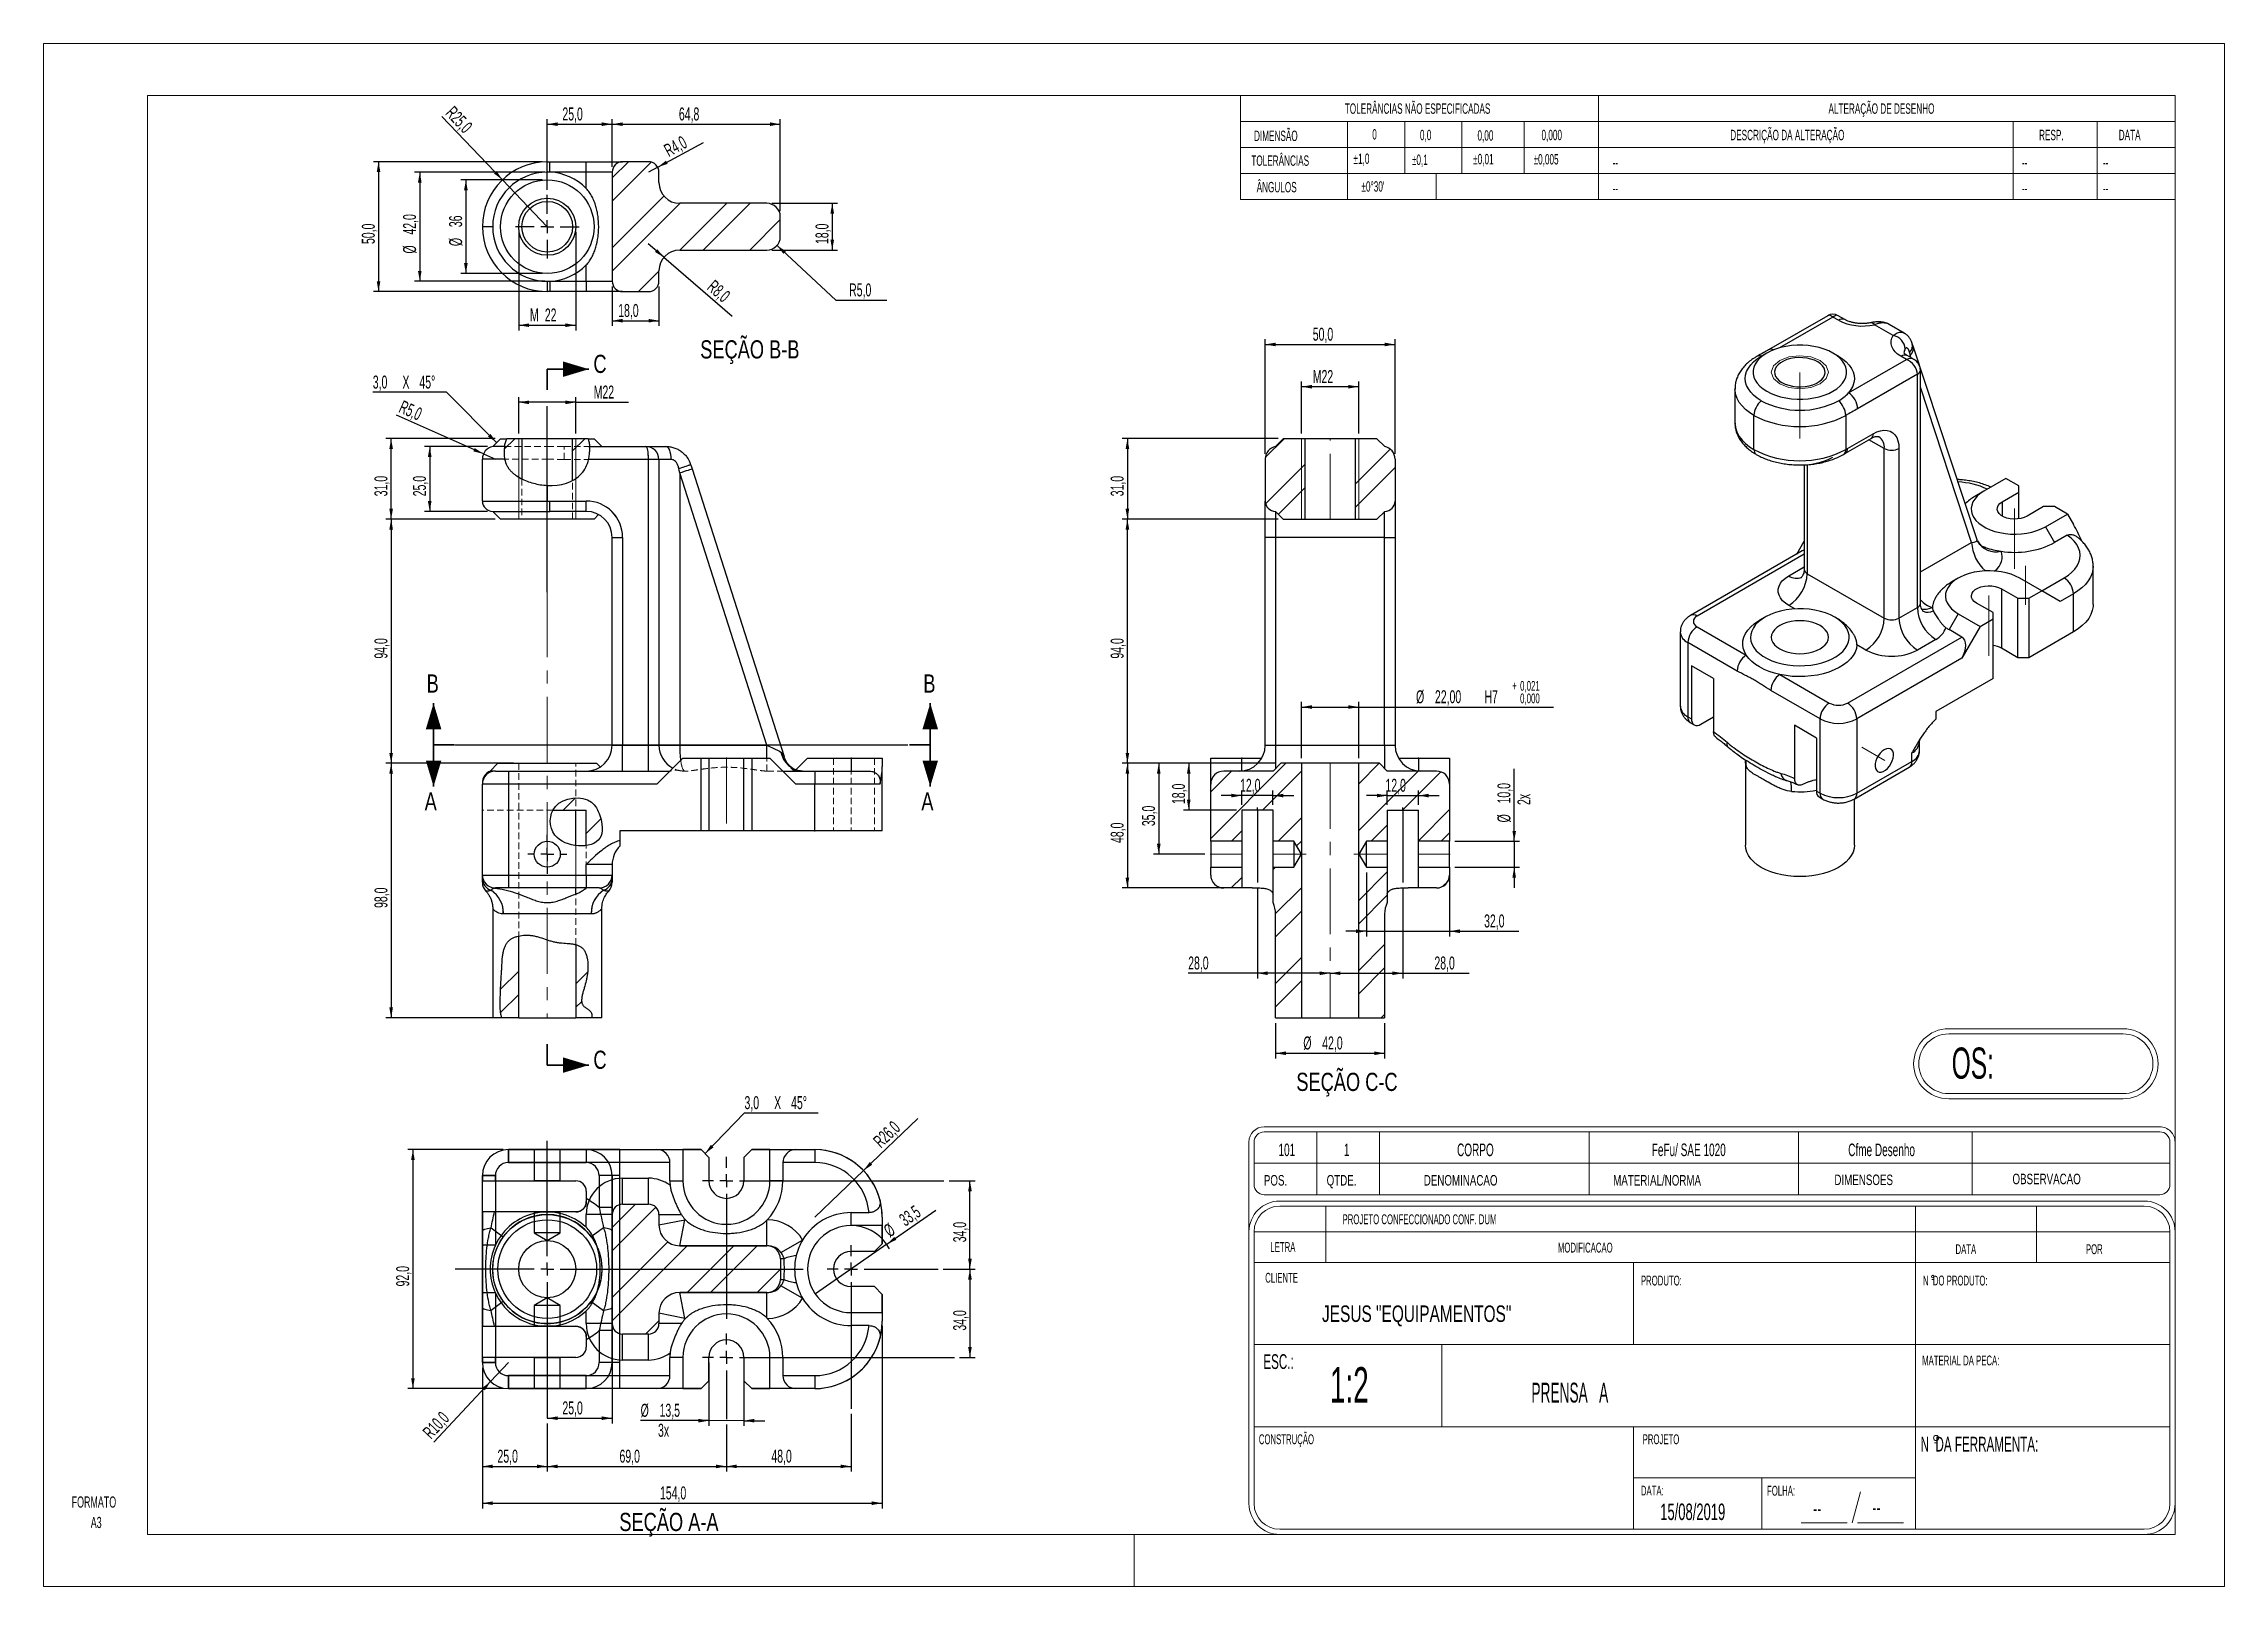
# Model space of a CAD drawing. Header units: millimetres. Extents: x 0 to 840, y 0 to 594.
import ezdxf

# ---------------------------------------------------------------- set-up
doc = ezdxf.new("R2010")
doc.units = ezdxf.units.MM
doc.header["$LTSCALE"] = 2
for name, pattern in [('CENTERX2', [20.32, 12.7, -2.54, 2.54, -2.54]), ('HIDDEN', [1.905, 1.27, -0.635]), ('PHANTOM', [12.7, 6.35, -1.27, 1.27, -1.27, 1.27, -1.27])]:
    doc.linetypes.add(name, pattern=pattern)
doc.layers.add('COTAS', color=7, linetype='Continuous')
doc.styles.add('SLDTEXTSTYLE0', font='TXT', dxfattribs={"width": 0.595745})
doc.styles.add('SLDTEXTSTYLE1', font='TXT', dxfattribs={"width": 0.589474})
doc.styles.add('SLDTEXTSTYLE2', font='TXT', dxfattribs={"width": 0.515789})
doc.styles.add('SLDTEXTSTYLE3', font='TXT', dxfattribs={"width": 0.7})
doc.styles.add('SLDTEXTSTYLE4', font='TXT', dxfattribs={"width": 0.695035})
doc.styles.add('SLDTEXTSTYLE5', font='TXT', dxfattribs={"width": 0.605})
doc.styles.add('SLDTEXTSTYLE6', font='TXT', dxfattribs={"width": 0.75})
doc.dimstyles.new('SLDDIMSTYLE0', dxfattribs={"dimtxt": 5, "dimasz": 4, "dimexe": 0, "dimexo": 0.0625, "dimgap": 1.25, "dimtad": 1, "dimdec": 1, "dimrnd": 1e-09, "dimzin": 12, "dimdsep": 46, "dimtxsty": 'SLDTEXTSTYLE5', "dimsah": 1, "dimcen": 0.09, "dimadec": 0, "dimazin": 3, "dimtfac": 1, "dimtdec": 3, "dimtofl": 0, "dimtmove": 0, "dimatfit": 3, "dimfxl": 0, "dimfrac": 2, "dimtolj": 1, "dimtzin": 12, "dimarcsym": 0})
doc.dimstyles.new('SLDDIMSTYLE1', dxfattribs={"dimtxt": 5, "dimasz": 4, "dimexe": 0, "dimexo": 0.0625, "dimgap": 1.25, "dimtad": 1, "dimdec": 1, "dimrnd": 1e-09, "dimzin": 12, "dimdsep": 46, "dimtxsty": 'SLDTEXTSTYLE5', "dimsah": 1, "dimcen": 0, "dimadec": 0, "dimazin": 3, "dimtfac": 1, "dimtdec": 3, "dimtofl": 0, "dimtmove": 0, "dimatfit": 3, "dimfxl": 0, "dimfrac": 2, "dimtolj": 1, "dimtzin": 12, "dimarcsym": 0})
doc.dimstyles.new('SLDDIMSTYLE2', dxfattribs={"dimtxt": 5, "dimasz": 4, "dimexe": 0, "dimexo": 0.0625, "dimgap": 1.25, "dimtad": 1, "dimdec": 1, "dimrnd": 1e-09, "dimzin": 12, "dimdsep": 46, "dimtxsty": 'SLDTEXTSTYLE5', "dimsah": 1, "dimcen": 0.09, "dimadec": 0, "dimazin": 3, "dimtfac": 1, "dimtdec": 3, "dimtmove": 0, "dimatfit": 0, "dimfxl": 0, "dimfrac": 2, "dimtolj": 1, "dimtzin": 12, "dimarcsym": 0})
doc.dimstyles.new('SLDDIMSTYLE3', dxfattribs={"dimtxt": 5, "dimasz": 4, "dimexe": 0, "dimexo": 0.0625, "dimgap": 1.25, "dimtad": 1, "dimdec": 1, "dimrnd": 1e-09, "dimzin": 12, "dimdsep": 46, "dimtxsty": 'SLDTEXTSTYLE5', "dimblk1": 'NONE', "dimsah": 1, "dimcen": 0, "dimadec": 0, "dimazin": 3, "dimtfac": 1, "dimtdec": 3, "dimtmove": 0, "dimatfit": 3, "dimldrblk": 'NONE', "dimfxl": 0, "dimfrac": 2, "dimtolj": 1, "dimtzin": 12, "dimarcsym": 0})
doc.dimstyles.new('SLDDIMSTYLE4', dxfattribs={"dimtxt": 5, "dimasz": 4, "dimexe": 0, "dimexo": 0.0625, "dimgap": 1.25, "dimtad": 1, "dimdec": 0, "dimrnd": 1e-09, "dimzin": 12, "dimdsep": 46, "dimtxsty": 'SLDTEXTSTYLE5', "dimsah": 1, "dimcen": 0.09, "dimadec": 0, "dimazin": 3, "dimtfac": 1, "dimtdec": 3, "dimtofl": 0, "dimtmove": 0, "dimatfit": 3, "dimfxl": 0, "dimfrac": 2, "dimtolj": 1, "dimtzin": 12, "dimarcsym": 0})
doc.dimstyles.new('SLDDIMSTYLE5', dxfattribs={"dimtxt": 5, "dimasz": 4, "dimexe": 0, "dimexo": 0.0625, "dimgap": 1.25, "dimtad": 1, "dimdec": 1, "dimrnd": 1e-09, "dimzin": 12, "dimdsep": 46, "dimtxsty": 'SLDTEXTSTYLE5', "dimsah": 1, "dimcen": 0, "dimadec": 0, "dimazin": 3, "dimtfac": 1, "dimtdec": 3, "dimtofl": 0, "dimtmove": 1, "dimatfit": 3, "dimfxl": 0, "dimfrac": 2, "dimtolj": 1, "dimtzin": 12, "dimarcsym": 0})
doc.dimstyles.new('SLDDIMSTYLE6', dxfattribs={"dimtxt": 5, "dimasz": 4, "dimexe": 0, "dimexo": 0.0625, "dimgap": 1.25, "dimtad": 0, "dimtih": 1, "dimtoh": 1, "dimdec": 1, "dimrnd": 1e-09, "dimzin": 12, "dimdsep": 46, "dimtxsty": 'SLDTEXTSTYLE5', "dimsah": 1, "dimcen": 0, "dimadec": 0, "dimazin": 3, "dimtfac": 1, "dimtdec": 3, "dimtofl": 0, "dimtmove": 0, "dimatfit": 3, "dimfxl": 0, "dimfrac": 2, "dimtolj": 1, "dimtzin": 12, "dimarcsym": 0})
doc.dimstyles.new('SLDDIMSTYLE7', dxfattribs={"dimtxt": 5, "dimasz": 4, "dimexe": 0, "dimexo": 0.0625, "dimgap": 1.25, "dimtad": 1, "dimrnd": 1e-09, "dimzin": 12, "dimdsep": 46, "dimtxsty": 'SLDTEXTSTYLE5', "dimsah": 1, "dimcen": 0.09, "dimadec": 0, "dimazin": 3, "dimtol": 1, "dimtp": 0.021, "dimtfac": 1, "dimtdec": 3, "dimtofl": 0, "dimtmove": 0, "dimatfit": 3, "dimfxl": 0, "dimfrac": 2, "dimtolj": 1, "dimarcsym": 0})

msp = doc.modelspace()

# ---------------------------------------------------------------- texts
at = {"color": 7, "linetype": 'Continuous', "lineweight": 0}
for s, insert, char_height, attachment_point, style in [('TOLERÂNCIAS NÃO ESPECIFICADAS', (529.237, 570.99), 4, 2, 'SLDTEXTSTYLE1'), ('ALTERAÇÃO DE DESENHO', (707.911, 570.99), 4, 2, 'SLDTEXTSTYLE1'), ('DIMENSÃO', (466.234, 560.506), 4, 1, 'SLDTEXTSTYLE1'), ('0', (511.776, 561.078), 4, 1, 'SLDTEXTSTYLE1'), ('0,0', (530.141, 560.82), 4, 1, 'SLDTEXTSTYLE1'), ('0,00', (552.302, 560.646), 4, 1, 'SLDTEXTSTYLE1'), ('0,000', (576.964, 560.82), 4, 1, 'SLDTEXTSTYLE1'), ('DESCRIÇÃO DA ALTERAÇÃO', (649.673, 560.82), 4, 1, 'SLDTEXTSTYLE1'), ('RESP.', (768.624, 560.82), 4, 1, 'SLDTEXTSTYLE1'), ('DATA', (799.306, 560.82), 4, 1, 'SLDTEXTSTYLE1'), ('TOLERÂNCIAS', (465.2, 550.957), 4, 1, 'SLDTEXTSTYLE1'), ('±1,0', (504.571, 551.692), 4, 1, 'SLDTEXTSTYLE1'), ('±0,1', (527.048, 551.297), 4, 1, 'SLDTEXTSTYLE1'), ('±0,01', (550.66, 551.538), 4, 1, 'SLDTEXTSTYLE1'), ('±0,005', (573.921, 551.472), 4, 1, 'SLDTEXTSTYLE1'), ('--', (604.367, 550.267), 4, 1, 'SLDTEXTSTYLE1'), ('--', (762.059, 550.267), 4, 1, 'SLDTEXTSTYLE1'), ('--', (793.27, 550.267), 4, 1, 'SLDTEXTSTYLE1'), ('ÂNGULOS', (467.243, 540.747), 4, 1, 'SLDTEXTSTYLE1'), ("±0°30'", (507.619, 541.014), 4, 1, 'SLDTEXTSTYLE1'), ('--', (604.367, 540.267), 4, 1, 'SLDTEXTSTYLE1'), ('--', (762.059, 540.267), 4, 1, 'SLDTEXTSTYLE1'), ('--', (793.27, 540.267), 4, 1, 'SLDTEXTSTYLE1'), ('OS:', (734.96, 207.468), 12, 1, 'SLDTEXTSTYLE1'), ('101', (478.876, 170.492), 4.8384, 2, 'SLDTEXTSTYLE0'), ('1', (501.94, 170.492), 4.838, 2, 'SLDTEXTSTYLE0'), ('CORPO', (551.506, 170.492), 4.8384, 2, 'SLDTEXTSTYLE0'), ('FeFu/ SAE 1020', (633.689, 170.492), 4.8384, 2, 'SLDTEXTSTYLE0'), ('Cfme Desenho', (707.958, 170.492), 4.8384, 2, 'SLDTEXTSTYLE0'), ('POS.', (470.018, 158.376), 4.0447, 1, 'SLDTEXTSTYLE4'), ('QTDE.', (494.21, 158.376), 4.0447, 1, 'SLDTEXTSTYLE4'), ('DENOMINACAO', (531.614, 158.376), 4.04466, 1, 'SLDTEXTSTYLE4'), ('MATERIAL/NORMA', (604.573, 158.376), 4.04466, 1, 'SLDTEXTSTYLE4'), ('DIMENSOES', (689.788, 158.558), 4.0447, 1, 'SLDTEXTSTYLE4'), ('OBSERVACAO', (758.367, 158.887), 4.0447, 1, 'SLDTEXTSTYLE4'), ('PROJETO CONFECCIONADO CONF. DUM', (500.332, 143.237), 3.7921, 1, 'SLDTEXTSTYLE1'), ('LETRA', (472.541, 132.559), 3.7921, 1, 'SLDTEXTSTYLE1'), ('MODIFICACAO', (583.285, 132.334), 3.7921, 1, 'SLDTEXTSTYLE1'), ('DATA', (736.44, 131.712), 3.7921, 1, 'SLDTEXTSTYLE1'), ('POR', (786.665, 131.712), 3.7921, 1, 'SLDTEXTSTYLE1'), ('CLIENTE', (470.541, 120.72), 3.7921, 1, 'SLDTEXTSTYLE1'), ('PRODUTO:', (615.256, 119.642), 3.7921, 1, 'SLDTEXTSTYLE1'), ('N  DO PRODUTO:', (723.884, 119.642), 3.7921, 1, 'SLDTEXTSTYLE1'), ('JESUS "EQUIPAMENTOS"', (492.423, 108.157), 6.35, 1, 'SLDTEXTSTYLE3'), ('ESC.:', (469.82, 89.386), 5.6881, 1, 'SLDTEXTSTYLE1'), ('1:2', (495.451, 84.414), 13.6515, 1, 'SLDTEXTSTYLE1'), ('MATERIAL DA PECA:', (723.582, 88.881), 3.7921, 1, 'SLDTEXTSTYLE1'), ('PRENSA   A', (573.081, 78.423), 7.6449, 1, 'SLDTEXTSTYLE2'), ('CONSTRUÇÃO', (468.095, 58.541), 3.7921, 1, 'SLDTEXTSTYLE1'), ('PROJETO', (615.923, 58.541), 3.7921, 1, 'SLDTEXTSTYLE1'), ('N  DA FERRAMENTA:', (722.982, 57.601), 5.68814, 1, 'SLDTEXTSTYLE1'), ('DATA:', (615.254, 38.782), 3.7921, 1, 'SLDTEXTSTYLE1'), ('FOLHA:', (663.841, 38.714), 3.7921, 1, 'SLDTEXTSTYLE1'), ('15/08/2019', (622.691, 31.895), 6.35, 1, 'SLDTEXTSTYLE1'), ('--', (681.652, 32.956), 5.9251, 1, 'SLDTEXTSTYLE1'), ('--', (704.394, 33.372), 5.9251, 1, 'SLDTEXTSTYLE1')]:
    msp.add_mtext(s, dxfattribs=dict(at, insert=insert, char_height=char_height, attachment_point=attachment_point, style=style))
at = {"color": 7, "linetype": 'Continuous', "char_height": 7, "attachment_point": 1, "style": 'SLDTEXTSTYLE6'}
for s, insert in [('C', (211.772, 474.21)), ('B', (147.536, 351.124)), ('B', (338.848, 351.124)), ('A', (146.764, 305.746)), ('A', (338.076, 305.746)), ('C', (211.772, 206.256))]:
    msp.add_mtext(s, dxfattribs=dict(at, insert=insert))
at = {"layer": 'COTAS', "char_height": 7, "attachment_point": 2, "style": 'SLDTEXTSTYLE6'}
for s, insert in [('SEÇÃO B-B', (272.027, 479.779)), ('SEÇÃO C-C', (502.028, 197.751)), ('SEÇÃO A-A', (240.873, 28.309))]:
    msp.add_mtext(s, dxfattribs=dict(at, insert=insert))

# ---------------------------------------------------------------- blocks, each defined once
blk = doc.blocks.new('SW_NOTE_0')
at = {"color": 0, "linetype": 'Continuous', "lineweight": 18, "insert": (0, 5.55), "char_height": 4.303, "attachment_point": 1, "style": 'SLDTEXTSTYLE0'}
blk.add_mtext('FORMATO', dxfattribs=at)
blk = doc.blocks.new('SW_NOTE_0_1')
at = {"color": 0, "linetype": 'Continuous', "lineweight": 18, "insert": (0, 5.55), "char_height": 4.303, "attachment_point": 1, "style": 'SLDTEXTSTYLE0'}
blk.add_mtext('A3', dxfattribs=at)
blk = doc.blocks.new('Bloco2')
at = {"color": 7, "linetype": 'Continuous', "lineweight": 18}
for p, q in [((840.17, 594.13), (0.17, 594.13)), ((0.17, 594.13), (0.17, 0.13)), ((840.17, 594.13), (840.17, 0.13)), ((40.17, 574.13), (40.17, 20.13)), ((821.17, 574.13), (40.17, 574.13)), ((821.17, 20.13), (821.17, 574.13)), ((821.17, 20.13), (40.17, 20.13)), ((420.17, 0.13), (420.17, 20.13)), ((840.17, 0.13), (0.17, 0.13))]:
    blk.add_line(p, q, dxfattribs=at)
for name, p in [('SW_NOTE_0', (10.98, 29.2)), ('SW_NOTE_0_1', (18.33, 21.33))]:
    blk.add_blockref(name, p, dxfattribs=at)
blk = doc.blocks.new('_D')
at = {"layer": 'COTAS'}
for p, q in [((173.98, 410.9), (131.86, 410.9)), ((133.86, 410.9), (133.86, 316.9)), ((181.01, 316.9), (131.86, 316.9))]:
    blk.add_line(p, q, dxfattribs=at)
for points in [[(133.86, 410.9), (133.16, 406.9), (134.56, 406.9)], [(133.86, 316.9), (134.56, 320.9), (133.16, 320.9)]]:
    blk.add_solid(points, dxfattribs=at)
at = {"layer": 'COTAS', "insert": (127.42, 357.21), "char_height": 5, "attachment_point": 1, "rotation": 90, "style": 'SLDTEXTSTYLE5'}
blk.add_mtext('94,0', dxfattribs=at)
blk = doc.blocks.new('_D_1')
at = {"layer": 'COTAS'}
for p, q in [((173.98, 441.9), (131.86, 441.9)), ((133.86, 410.9), (133.86, 441.9)), ((173.98, 410.9), (131.86, 410.9))]:
    blk.add_line(p, q, dxfattribs=at)
for points in [[(133.86, 441.9), (133.16, 437.9), (134.56, 437.9)], [(133.86, 410.9), (134.56, 414.9), (133.16, 414.9)]]:
    blk.add_solid(points, dxfattribs=at)
at = {"layer": 'COTAS', "insert": (127.42, 419.71), "char_height": 5, "attachment_point": 1, "rotation": 90, "style": 'SLDTEXTSTYLE5'}
blk.add_mtext('31,0', dxfattribs=at)
blk = doc.blocks.new('_D_2')
at = {"layer": 'COTAS'}
for p, q in [((173.01, 316.9), (131.86, 316.9)), ((133.86, 316.9), (133.86, 218.9)), ((181.01, 218.9), (131.86, 218.9))]:
    blk.add_line(p, q, dxfattribs=at)
for points in [[(133.86, 316.9), (133.16, 312.9), (134.56, 312.9)], [(133.86, 218.9), (134.56, 222.9), (133.16, 222.9)]]:
    blk.add_solid(points, dxfattribs=at)
at = {"layer": 'COTAS', "insert": (127.42, 261.21), "char_height": 5, "attachment_point": 1, "rotation": 90, "style": 'SLDTEXTSTYLE5'}
blk.add_mtext('98,0', dxfattribs=at)
blk = doc.blocks.new('_D_3')
at = {"layer": 'COTAS'}
for p, q in [((170.98, 438.9), (146.72, 438.9)), ((148.72, 438.9), (148.72, 413.9)), ((170.98, 413.9), (146.72, 413.9))]:
    blk.add_line(p, q, dxfattribs=at)
for points in [[(148.72, 438.9), (148.02, 434.9), (149.42, 434.9)], [(148.72, 413.9), (149.42, 417.9), (148.02, 417.9)]]:
    blk.add_solid(points, dxfattribs=at)
at = {"layer": 'COTAS', "insert": (142.28, 419.71), "char_height": 5, "attachment_point": 1, "rotation": 90, "style": 'SLDTEXTSTYLE5'}
blk.add_mtext('25,0', dxfattribs=at)
blk = doc.blocks.new('_D_4')
at = {"layer": 'COTAS'}
for q in [(135.87, 450.96), (174.01, 434)]:
    blk.add_line((169.44, 436.03), q, dxfattribs=at)
blk.add_solid([(169.44, 436.03), (166.07, 438.3), (165.5, 437.02)], dxfattribs=at)
at = {"layer": 'COTAS', "insert": (138.48, 456.82), "char_height": 5, "attachment_point": 1, "rotation": 336.03276, "style": 'SLDTEXTSTYLE5'}
blk.add_mtext('R5,0', dxfattribs=at)
blk = doc.blocks.new('SW_CHAMFER_DIMENSION_0')
at = {"layer": 'COTAS', "color": 0}
for p, q in [((28.34, 0), (0, 0)), ((47.69, -19.35), (28.34, 0))]:
    blk.add_line(p, q, dxfattribs=at)
blk.add_solid([(47.69, -19.35), (45.35, -16.02), (44.36, -17.01)], dxfattribs=at)
at = {"layer": 'COTAS', "color": 0, "char_height": 5, "attachment_point": 1, "style": 'SLDTEXTSTYLE5'}
for s, insert in [('3,0', (0, 6.45)), ('X', (11.42, 6.45)), ('45°', (17.95, 6.45))]:
    blk.add_mtext(s, dxfattribs=dict(at, insert=insert))
blk = doc.blocks.new('_D_5')
at = {"layer": 'COTAS'}
for p, q in [((183.01, 443.9), (183.01, 457.89)), ((205.01, 455.89), (183.01, 455.89)), ((205.01, 443.9), (205.01, 457.89)), ((205.01, 455.89), (225.24, 455.89))]:
    blk.add_line(p, q, dxfattribs=at)
for points in [[(183.01, 455.89), (187.01, 455.19), (187.01, 456.59)], [(205.01, 455.89), (201.01, 456.59), (201.01, 455.19)]]:
    blk.add_solid(points, dxfattribs=at)
at = {"layer": 'COTAS', "insert": (211.88, 462.34), "char_height": 5, "attachment_point": 1, "style": 'SLDTEXTSTYLE5'}
blk.add_mtext('M22', dxfattribs=at)
blk = doc.blocks.new('SW_CENTERMARKSYMBOL_0')
at = {"layer": 'COTAS', "color": 0}
for p, q in [((-5, 0), (-7.5, 0)), ((0, 0), (-2.5, 0)), ((0, 5), (0, 7.5)), ((0, 0), (0, 2.5)), ((0, 0), (0, -2.5)), ((0, 0), (2.5, 0)), ((5, 0), (7.5, 0)), ((0, -5), (0, -7.5))]:
    blk.add_line(p, q, dxfattribs=at)
blk = doc.blocks.new('SW_DOWELSYMBOL_0')
at = {"linetype": 'Continuous', "lineweight": 18}
h = blk.add_hatch(color=0, dxfattribs=at)
edge = h.paths.add_edge_path(flags=0)
edge.add_arc((0, 0), 0.00716, 180, 270)
edge.add_line((0, -0.01), (0, 0))
edge.add_line((0, 0), (-0.01, 0))
h = blk.add_hatch(color=0, dxfattribs=at)
edge = h.paths.add_edge_path(flags=0)
edge.add_arc((0, 0), 0.00716, 0, 90)
edge.add_line((0, 0.01), (0, 0))
edge.add_line((0, 0), (0.01, 0))
at = {"layer": 'COTAS', "color": 0}
blk.add_circle((0, 0), 0.00716, dxfattribs=at)
blk = doc.blocks.new('_D_6')
at = {"layer": 'COTAS'}
for p, q in [((177.01, 168.15), (140.25, 168.15)), ((142.25, 168.15), (142.25, 76.15)), ((177.01, 76.15), (140.25, 76.15))]:
    blk.add_line(p, q, dxfattribs=at)
for points in [[(142.25, 168.15), (141.55, 164.15), (142.95, 164.15)], [(142.25, 76.15), (142.95, 80.15), (141.55, 80.15)]]:
    blk.add_solid(points, dxfattribs=at)
at = {"layer": 'COTAS', "insert": (135.8, 115.47), "char_height": 5, "attachment_point": 1, "rotation": 90, "style": 'SLDTEXTSTYLE5'}
blk.add_mtext('92,0', dxfattribs=at)
blk = doc.blocks.new('_D_7')
at = {"layer": 'COTAS'}
for p, q in [((169.01, 84.15), (169.01, 44.19)), ((194.01, 62.71), (194.01, 44.19)), ((169.01, 46.19), (194.01, 46.19))]:
    blk.add_line(p, q, dxfattribs=at)
for points in [[(169.01, 46.19), (173.01, 45.49), (173.01, 46.89)], [(194.01, 46.19), (190.01, 46.89), (190.01, 45.49)]]:
    blk.add_solid(points, dxfattribs=at)
at = {"layer": 'COTAS', "insert": (174.82, 52.63), "char_height": 5, "attachment_point": 1, "style": 'SLDTEXTSTYLE5'}
blk.add_mtext('25,0', dxfattribs=at)
blk = doc.blocks.new('_D_8')
at = {"layer": 'COTAS'}
for p, q in [((194.01, 62.71), (194.01, 44.19)), ((263.01, 62.38), (263.01, 44.19)), ((194.01, 46.19), (263.01, 46.19))]:
    blk.add_line(p, q, dxfattribs=at)
for points in [[(194.01, 46.19), (198.01, 45.49), (198.01, 46.89)], [(263.01, 46.19), (259.01, 46.89), (259.01, 45.49)]]:
    blk.add_solid(points, dxfattribs=at)
at = {"layer": 'COTAS', "insert": (221.82, 52.63), "char_height": 5, "attachment_point": 1, "style": 'SLDTEXTSTYLE5'}
blk.add_mtext('69,0', dxfattribs=at)
blk = doc.blocks.new('_D_9')
at = {"layer": 'COTAS'}
for p, q in [((263.01, 62.38), (263.01, 44.19)), ((311.01, 66.37), (311.01, 44.19)), ((263.01, 46.19), (311.01, 46.19))]:
    blk.add_line(p, q, dxfattribs=at)
for points in [[(263.01, 46.19), (267.01, 45.49), (267.01, 46.89)], [(311.01, 46.19), (307.01, 46.89), (307.01, 45.49)]]:
    blk.add_solid(points, dxfattribs=at)
at = {"layer": 'COTAS', "insert": (280.32, 52.63), "char_height": 5, "attachment_point": 1, "style": 'SLDTEXTSTYLE5'}
blk.add_mtext('48,0', dxfattribs=at)
blk = doc.blocks.new('_D_10')
at = {"layer": 'COTAS'}
for p, q in [((323.01, 100.15), (323.01, 30.02)), ((169.01, 84.15), (169.01, 30.02)), ((169.01, 32.02), (323.01, 32.02))]:
    blk.add_line(p, q, dxfattribs=at)
for points in [[(169.01, 32.02), (173.01, 31.32), (173.01, 32.72)], [(323.01, 32.02), (319.01, 32.72), (319.01, 31.32)]]:
    blk.add_solid(points, dxfattribs=at)
at = {"layer": 'COTAS', "insert": (237.41, 38.47), "char_height": 5, "attachment_point": 1, "style": 'SLDTEXTSTYLE5'}
blk.add_mtext('154,0', dxfattribs=at)
blk = doc.blocks.new('_D_11')
at = {"layer": 'COTAS'}
for p, q in [((348.8, 156.15), (358.81, 156.15)), ((356.81, 122.15), (356.81, 156.15)), ((346.51, 122.15), (358.81, 122.15))]:
    blk.add_line(p, q, dxfattribs=at)
for points in [[(356.81, 156.15), (356.11, 152.15), (357.51, 152.15)], [(356.81, 122.15), (357.51, 126.15), (356.11, 126.15)]]:
    blk.add_solid(points, dxfattribs=at)
at = {"layer": 'COTAS', "insert": (350.36, 132.47), "char_height": 5, "attachment_point": 1, "rotation": 90, "style": 'SLDTEXTSTYLE5'}
blk.add_mtext('34,0', dxfattribs=at)
blk = doc.blocks.new('_D_12')
at = {"layer": 'COTAS'}
for p, q in [((346.51, 122.15), (358.81, 122.15)), ((356.81, 122.15), (356.81, 88.15)), ((352.79, 88.15), (358.81, 88.15))]:
    blk.add_line(p, q, dxfattribs=at)
for points in [[(356.81, 122.15), (356.11, 118.15), (357.51, 118.15)], [(356.81, 88.15), (357.51, 92.15), (356.11, 92.15)]]:
    blk.add_solid(points, dxfattribs=at)
at = {"layer": 'COTAS', "insert": (350.36, 98.47), "char_height": 5, "attachment_point": 1, "rotation": 90, "style": 'SLDTEXTSTYLE5'}
blk.add_mtext('34,0', dxfattribs=at)
blk = doc.blocks.new('_D_13')
at = {"layer": 'COTAS'}
for q in [(336.79, 180.15), (297.01, 142.15)]:
    blk.add_line((315.81, 160.11), q, dxfattribs=at)
blk.add_solid([(315.81, 160.11), (319.18, 162.37), (318.22, 163.38)], dxfattribs=at)
at = {"layer": 'COTAS', "insert": (319.09, 172.14), "char_height": 5, "attachment_point": 1, "rotation": 43.68941, "style": 'SLDTEXTSTYLE5'}
blk.add_mtext('R26,0', dxfattribs=at)
blk = doc.blocks.new('_D_14')
at = {"layer": 'COTAS'}
for p, q in [((256.26, 86.16), (256.24, 61.8)), ((269.76, 86.15), (269.74, 61.79)), ((256.24, 63.8), (229.96, 63.82)), ((269.74, 63.79), (256.24, 63.8)), ((269.74, 63.79), (277.74, 63.79))]:
    blk.add_line(p, q, dxfattribs=at)
for points in [[(256.24, 63.8), (252.24, 64.5), (252.24, 63.1)], [(269.74, 63.79), (273.74, 63.09), (273.74, 64.49)]]:
    blk.add_solid(points, dxfattribs=at)
at = {"layer": 'COTAS', "char_height": 5, "attachment_point": 1, "rotation": 359.96266, "style": 'SLDTEXTSTYLE5'}
for s, insert in [('%%c', (229.96, 70.28)), ('13,5', (237.25, 70.29)), ('3x', (236.66, 62.6))]:
    blk.add_mtext(s, dxfattribs=dict(at, insert=insert))
blk = doc.blocks.new('_D_15')
at = {"layer": 'COTAS'}
for q in [(343.66, 144.88), (297.26, 112.58)]:
    blk.add_line((324.75, 131.72), q, dxfattribs=at)
blk.add_arc((311.01, 122.15), 16.75, 28.03111, 83.19095, dxfattribs=at)
blk.add_solid([(324.75, 131.72), (328.44, 133.43), (327.64, 134.58)], dxfattribs=at)
at = {"layer": 'COTAS', "char_height": 5, "attachment_point": 1, "rotation": 34.84016, "style": 'SLDTEXTSTYLE5'}
for s, insert in [('33,5', (329.03, 142.51)), ('%%c', (323.05, 138.34))]:
    blk.add_mtext(s, dxfattribs=dict(at, insert=insert))
blk = doc.blocks.new('_None')
blk = doc.blocks.new('SW_CHAMFER_DIMENSION_1')
at = {"layer": 'COTAS', "color": 0}
for p, q in [((-15.21, -15.64), (0, 0)), ((0, 0), (28.34, 0))]:
    blk.add_line(p, q, dxfattribs=at)
blk.add_solid([(-15.21, -15.64), (-11.92, -13.27), (-12.93, -12.29)], dxfattribs=at)
at = {"layer": 'COTAS', "color": 0, "char_height": 5, "attachment_point": 1, "style": 'SLDTEXTSTYLE5'}
for s, insert in [('3,0', (0, 6.45)), ('X', (11.42, 6.45)), ('45°', (17.95, 6.45))]:
    blk.add_mtext(s, dxfattribs=dict(at, insert=insert))
blk = doc.blocks.new('_D_16')
at = {"layer": 'COTAS'}
for q in [(179.01, 86.15), (150.3, 55.46)]:
    blk.add_line((172.18, 78.85), q, dxfattribs=at)
blk.add_solid([(172.18, 78.85), (168.93, 76.4), (169.96, 75.45)], dxfattribs=at)
at = {"layer": 'COTAS', "insert": (145.61, 59.84), "char_height": 5, "attachment_point": 1, "rotation": 46.91866, "style": 'SLDTEXTSTYLE5'}
blk.add_mtext('R10,0', dxfattribs=at)
blk = doc.blocks.new('_D_17')
at = {"layer": 'COTAS'}
for p, q in [((219.01, 99.15), (219.01, 62.75)), ((194.01, 64.75), (219.01, 64.75))]:
    blk.add_line(p, q, dxfattribs=at)
for points in [[(194.01, 64.75), (198.01, 64.05), (198.01, 65.45)], [(219.01, 64.75), (215.01, 65.45), (215.01, 64.05)]]:
    blk.add_solid(points, dxfattribs=at)
at = {"layer": 'COTAS', "insert": (199.82, 71.2), "char_height": 5, "attachment_point": 1, "style": 'SLDTEXTSTYLE5'}
blk.add_mtext('25,0', dxfattribs=at)
blk = doc.blocks.new('SW_CENTERMARKSYMBOL_1')
at = {"layer": 'COTAS', "color": 0}
for p, q in [((0, 5), (0, 49.33)), ((-5, 0), (-35.43, 0)), ((0, 0), (-2.5, 0)), ((0, 0), (0, 2.5)), ((0, 0), (0, -2.5)), ((0, 0), (2.5, 0)), ((5, 0), (98.57, 0)), ((0, -5), (0, -57.44))]:
    blk.add_line(p, q, dxfattribs=at)
blk = doc.blocks.new('SW_CENTERMARKSYMBOL_2')
at = {"layer": 'COTAS', "color": 0}
for p, q in [((0, 5), (0, 9.25)), ((-5, 0), (-9.25, 0)), ((0, 0), (-2.5, 0)), ((0, 0), (0, 2.5)), ((0, 0), (0, -2.5)), ((0, 0), (2.5, 0)), ((5, 0), (33.51, 0)), ((0, -5), (0, -53.78))]:
    blk.add_line(p, q, dxfattribs=at)
blk = doc.blocks.new('SW_CENTERMARKSYMBOL_3')
at = {"layer": 'COTAS', "color": 0}
for p, q in [((0, 5), (0, 9.25)), ((-5, 0), (-9.25, 0)), ((0, 0), (-2.5, 0)), ((0, 0), (0, 2.5)), ((0, 0), (0, -2.5)), ((0, 0), (2.5, 0)), ((5, 0), (83.79, 0)), ((0, -5), (0, -53.19))]:
    blk.add_line(p, q, dxfattribs=at)
blk = doc.blocks.new('SW_CENTERMARKSYMBOL_4')
at = {"layer": 'COTAS', "color": 0}
for p, q in [((0, 5), (0, 9.25)), ((-5, 0), (-9.25, 0)), ((0, 0), (-2.5, 0)), ((0, 0), (0, 2.5)), ((0, 0), (0, -2.5)), ((0, 0), (2.5, 0)), ((5, 0), (87.79, 0)), ((0, -5), (0, -23.77))]:
    blk.add_line(p, q, dxfattribs=at)
blk = doc.blocks.new('_D_18')
at = {"layer": 'COTAS'}
for p, q in [((183.01, 521.52), (183.01, 483.58)), ((205.01, 521.52), (205.01, 483.58)), ((183.01, 485.58), (205.01, 485.58))]:
    blk.add_line(p, q, dxfattribs=at)
for points in [[(183.01, 485.58), (187.01, 484.88), (187.01, 486.28)], [(205.01, 485.58), (201.01, 486.28), (201.01, 484.88)]]:
    blk.add_solid(points, dxfattribs=at)
at = {"layer": 'COTAS', "char_height": 5, "attachment_point": 1, "style": 'SLDTEXTSTYLE5'}
for s, insert in [('M', (187.33, 492.02)), ('22', (193.05, 492.02))]:
    blk.add_mtext(s, dxfattribs=dict(at, insert=insert))
blk = doc.blocks.new('_D_19')
at = {"layer": 'COTAS'}
for p, q in [((194.01, 537.77), (194.01, 564.98)), ((194.01, 562.98), (219.01, 562.98)), ((219.01, 546.52), (219.01, 564.98))]:
    blk.add_line(p, q, dxfattribs=at)
for points in [[(194.01, 562.98), (198.01, 562.28), (198.01, 563.68)], [(219.01, 562.98), (215.01, 563.68), (215.01, 562.28)]]:
    blk.add_solid(points, dxfattribs=at)
at = {"layer": 'COTAS', "insert": (199.82, 569.42), "char_height": 5, "attachment_point": 1, "style": 'SLDTEXTSTYLE5'}
blk.add_mtext('25,0', dxfattribs=at)
blk = doc.blocks.new('_D_20')
at = {"layer": 'COTAS'}
for p, q in [((219.01, 546.52), (219.01, 564.98)), ((219.01, 562.98), (283.77, 562.98)), ((283.77, 529.52), (283.77, 564.98))]:
    blk.add_line(p, q, dxfattribs=at)
for points in [[(219.01, 562.98), (223.01, 562.28), (223.01, 563.68)], [(283.77, 562.98), (279.77, 563.68), (279.77, 562.28)]]:
    blk.add_solid(points, dxfattribs=at)
at = {"layer": 'COTAS', "insert": (244.7, 569.42), "char_height": 5, "attachment_point": 1, "style": 'SLDTEXTSTYLE5'}
blk.add_mtext('64,8', dxfattribs=at)
blk = doc.blocks.new('_D_21')
at = {"layer": 'COTAS'}
for p, q in [((280.52, 532.52), (305.77, 532.52)), ((303.77, 532.52), (303.77, 514.52)), ((280.52, 514.52), (305.77, 514.52))]:
    blk.add_line(p, q, dxfattribs=at)
for points in [[(303.77, 532.52), (303.07, 528.52), (304.47, 528.52)], [(303.77, 514.52), (304.47, 518.52), (303.07, 518.52)]]:
    blk.add_solid(points, dxfattribs=at)
at = {"layer": 'COTAS', "insert": (297.32, 516.83), "char_height": 5, "attachment_point": 1, "rotation": 90, "style": 'SLDTEXTSTYLE5'}
blk.add_mtext('18,0', dxfattribs=at)
blk = doc.blocks.new('_D_22')
at = {"layer": 'COTAS'}
for p, q in [((192.01, 548.52), (127.01, 548.52)), ((129.01, 548.52), (129.01, 498.52)), ((192.01, 498.52), (127.01, 498.52))]:
    blk.add_line(p, q, dxfattribs=at)
for points in [[(129.01, 548.52), (128.31, 544.52), (129.71, 544.52)], [(129.01, 498.52), (129.71, 502.52), (128.31, 502.52)]]:
    blk.add_solid(points, dxfattribs=at)
at = {"layer": 'COTAS', "insert": (122.56, 516.83), "char_height": 5, "attachment_point": 1, "rotation": 90, "style": 'SLDTEXTSTYLE5'}
blk.add_mtext('50,0', dxfattribs=at)
blk = doc.blocks.new('_D_23')
at = {"layer": 'COTAS'}
for p, q in [((192.01, 541.54), (160.65, 541.54)), ((162.65, 541.54), (162.65, 505.49)), ((192.01, 505.49), (160.65, 505.49))]:
    blk.add_line(p, q, dxfattribs=at)
for points in [[(162.65, 541.54), (161.95, 537.54), (163.35, 537.54)], [(162.65, 505.49), (163.35, 509.49), (161.95, 509.49)]]:
    blk.add_solid(points, dxfattribs=at)
at = {"layer": 'COTAS', "char_height": 5, "attachment_point": 1, "rotation": 90, "style": 'SLDTEXTSTYLE5'}
for s, insert in [('36', (156.19, 523.34)), ('%%c', (156.21, 516.05))]:
    blk.add_mtext(s, dxfattribs=dict(at, insert=insert))
blk = doc.blocks.new('_D_24')
at = {"layer": 'COTAS'}
for q in [(153.45, 565.92), (194.01, 523.52)]:
    blk.add_line((176.73, 541.58), q, dxfattribs=at)
blk.add_solid([(176.73, 541.58), (174.47, 544.96), (173.46, 543.99)], dxfattribs=at)
at = {"layer": 'COTAS', "insert": (158.1, 570.37), "char_height": 5, "attachment_point": 1, "rotation": 313.72536, "style": 'SLDTEXTSTYLE5'}
blk.add_mtext('R25,0', dxfattribs=at)
blk = doc.blocks.new('_D_25')
at = {"layer": 'COTAS'}
for p, q in [((219.01, 500.52), (219.01, 485.32)), ((237.01, 500.52), (237.01, 485.32)), ((219.01, 487.32), (237.01, 487.32))]:
    blk.add_line(p, q, dxfattribs=at)
for points in [[(219.01, 487.32), (223.01, 486.62), (223.01, 488.02)], [(237.01, 487.32), (233.01, 488.02), (233.01, 486.62)]]:
    blk.add_solid(points, dxfattribs=at)
at = {"layer": 'COTAS', "insert": (221.32, 493.76), "char_height": 5, "attachment_point": 1, "style": 'SLDTEXTSTYLE5'}
blk.add_mtext('18,0', dxfattribs=at)
blk = doc.blocks.new('_D_26')
at = {"layer": 'COTAS'}
for q in [(232.87, 516.95), (265.25, 489.06)]:
    blk.add_line((238.93, 511.73), q, dxfattribs=at)
blk.add_solid([(238.93, 511.73), (236.36, 514.87), (235.45, 513.81)], dxfattribs=at)
at = {"layer": 'COTAS', "insert": (258.44, 503.4), "char_height": 5, "attachment_point": 1, "rotation": 319.37516, "style": 'SLDTEXTSTYLE5'}
blk.add_mtext('R8,0', dxfattribs=at)
blk = doc.blocks.new('_D_27')
at = {"layer": 'COTAS'}
for p, q in [((282.5, 516.28), (305.19, 495.24)), ((305.19, 495.24), (324.78, 495.24))]:
    blk.add_line(p, q, dxfattribs=at)
blk.add_solid([(282.5, 516.28), (284.96, 513.04), (285.91, 514.07)], dxfattribs=at)
at = {"layer": 'COTAS', "insert": (310.28, 501.68), "char_height": 5, "attachment_point": 1, "style": 'SLDTEXTSTYLE5'}
blk.add_mtext('R5,0', dxfattribs=at)
blk = doc.blocks.new('_D_28')
at = {"layer": 'COTAS'}
for q in [(254.2, 555.96), (233.01, 544.52)]:
    blk.add_line((236.53, 546.42), q, dxfattribs=at)
blk.add_solid([(236.53, 546.42), (240.38, 547.7), (239.71, 548.93)], dxfattribs=at)
at = {"layer": 'COTAS', "insert": (238.42, 554.66), "char_height": 5, "attachment_point": 1, "rotation": 28.3631, "style": 'SLDTEXTSTYLE5'}
blk.add_mtext('R4,0', dxfattribs=at)
blk = doc.blocks.new('_D_29')
at = {"layer": 'COTAS'}
for p, q in [((193.03, 544.52), (142.9, 544.52)), ((144.9, 544.52), (144.9, 502.52)), ((193.03, 502.52), (142.9, 502.52))]:
    blk.add_line(p, q, dxfattribs=at)
for points in [[(144.9, 544.52), (144.2, 540.52), (145.6, 540.52)], [(144.9, 502.52), (145.6, 506.52), (144.2, 506.52)]]:
    blk.add_solid(points, dxfattribs=at)
at = {"layer": 'COTAS', "char_height": 5, "attachment_point": 1, "rotation": 90, "style": 'SLDTEXTSTYLE5'}
for s, insert in [('42,0', (138.44, 520.48)), ('%%c', (138.46, 513.19))]:
    blk.add_mtext(s, dxfattribs=dict(at, insert=insert))
blk = doc.blocks.new('SW_CENTERMARKSYMBOL_5')
at = {"layer": 'COTAS', "color": 0}
for p, q in [((0, 5), (0, 12.25)), ((-5, 0), (-12.25, 0)), ((0, 0), (-2.5, 0)), ((0, 0), (0, 2.5)), ((0, 0), (0, -2.5)), ((0, 0), (2.5, 0)), ((5, 0), (12.25, 0)), ((0, -5), (0, -12.25))]:
    blk.add_line(p, q, dxfattribs=at)
blk = doc.blocks.new('_D_30')
at = {"layer": 'COTAS'}
for p, q in [((467.54, 268.96), (467.54, 234.07)), ((467.54, 236.07), (440.87, 236.07)), ((495.54, 236.07), (467.54, 236.07))]:
    blk.add_line(p, q, dxfattribs=at)
for points in [[(467.54, 236.07), (471.54, 235.37), (471.54, 236.77)], [(495.54, 236.07), (491.54, 236.77), (491.54, 235.37)]]:
    blk.add_solid(points, dxfattribs=at)
at = {"layer": 'COTAS', "insert": (440.87, 242.52), "char_height": 5, "attachment_point": 1, "style": 'SLDTEXTSTYLE5'}
blk.add_mtext('28,0', dxfattribs=at)
blk = doc.blocks.new('_D_31')
at = {"layer": 'COTAS'}
for p, q in [((523.54, 268.96), (523.54, 234.07)), ((495.54, 236.07), (523.54, 236.07)), ((523.54, 236.07), (549.08, 236.07))]:
    blk.add_line(p, q, dxfattribs=at)
for points in [[(495.54, 236.07), (499.54, 235.37), (499.54, 236.77)], [(523.54, 236.07), (519.54, 236.77), (519.54, 235.37)]]:
    blk.add_solid(points, dxfattribs=at)
at = {"layer": 'COTAS', "insert": (535.71, 242.52), "char_height": 5, "attachment_point": 1, "style": 'SLDTEXTSTYLE5'}
blk.add_mtext('28,0', dxfattribs=at)
blk = doc.blocks.new('_D_32')
at = {"layer": 'COTAS'}
for p, q in [((474.54, 316.9), (415.46, 316.9)), ((417.46, 316.9), (417.46, 268.9)), ((463.54, 268.9), (415.46, 268.9))]:
    blk.add_line(p, q, dxfattribs=at)
for points in [[(417.46, 316.9), (416.76, 312.9), (418.16, 312.9)], [(417.46, 268.9), (418.16, 272.9), (416.76, 272.9)]]:
    blk.add_solid(points, dxfattribs=at)
at = {"layer": 'COTAS', "insert": (411.01, 286.21), "char_height": 5, "attachment_point": 1, "rotation": 90, "style": 'SLDTEXTSTYLE5'}
blk.add_mtext('48,0', dxfattribs=at)
blk = doc.blocks.new('_D_33')
at = {"layer": 'COTAS'}
for p, q in [((474.54, 316.9), (439.08, 316.9)), ((441.08, 316.9), (441.08, 298.9)), ((459.54, 298.9), (439.08, 298.9))]:
    blk.add_line(p, q, dxfattribs=at)
for points in [[(441.08, 316.9), (440.38, 312.9), (441.78, 312.9)], [(441.08, 298.9), (441.78, 302.9), (440.38, 302.9)]]:
    blk.add_solid(points, dxfattribs=at)
at = {"layer": 'COTAS', "insert": (434.64, 301.21), "char_height": 5, "attachment_point": 1, "rotation": 90, "style": 'SLDTEXTSTYLE5'}
blk.add_mtext('18,0', dxfattribs=at)
blk = doc.blocks.new('_D_34')
at = {"layer": 'COTAS'}
for p, q in [((474.54, 316.9), (427.54, 316.9)), ((429.54, 316.9), (429.54, 281.9)), ((447.34, 281.9), (427.54, 281.9))]:
    blk.add_line(p, q, dxfattribs=at)
for points in [[(429.54, 316.9), (428.84, 312.9), (430.24, 312.9)], [(429.54, 281.9), (430.24, 285.9), (428.84, 285.9)]]:
    blk.add_solid(points, dxfattribs=at)
at = {"layer": 'COTAS', "insert": (423.1, 292.71), "char_height": 5, "attachment_point": 1, "rotation": 90, "style": 'SLDTEXTSTYLE5'}
blk.add_mtext('35,0', dxfattribs=at)
blk = doc.blocks.new('_D_35')
at = {"layer": 'COTAS'}
for p, q in [((470.54, 436), (470.54, 480.17)), ((520.54, 436), (520.54, 480.17)), ((470.54, 478.17), (520.54, 478.17))]:
    blk.add_line(p, q, dxfattribs=at)
for points in [[(470.54, 478.17), (474.54, 477.47), (474.54, 478.87)], [(520.54, 478.17), (516.54, 478.87), (516.54, 477.47)]]:
    blk.add_solid(points, dxfattribs=at)
at = {"layer": 'COTAS', "insert": (488.86, 484.62), "char_height": 5, "attachment_point": 1, "style": 'SLDTEXTSTYLE5'}
blk.add_mtext('50,0', dxfattribs=at)
blk = doc.blocks.new('_D_36')
at = {"layer": 'COTAS'}
for p, q in [((484.54, 443.9), (484.54, 463.9)), ((506.54, 443.9), (506.54, 463.9)), ((506.54, 461.9), (484.54, 461.9))]:
    blk.add_line(p, q, dxfattribs=at)
for points in [[(484.54, 461.9), (488.54, 461.2), (488.54, 462.6)], [(506.54, 461.9), (502.54, 462.6), (502.54, 461.2)]]:
    blk.add_solid(points, dxfattribs=at)
at = {"layer": 'COTAS', "insert": (488.86, 468.34), "char_height": 5, "attachment_point": 1, "style": 'SLDTEXTSTYLE5'}
blk.add_mtext('M22', dxfattribs=at)
blk = doc.blocks.new('_D_37')
at = {"layer": 'COTAS'}
for p, q in [((474.54, 216.9), (474.54, 203.26)), ((516.54, 216.9), (516.54, 203.26)), ((474.54, 205.26), (516.54, 205.26))]:
    blk.add_line(p, q, dxfattribs=at)
for points in [[(474.54, 205.26), (478.54, 204.56), (478.54, 205.96)], [(516.54, 205.26), (512.54, 205.96), (512.54, 204.56)]]:
    blk.add_solid(points, dxfattribs=at)
at = {"layer": 'COTAS', "char_height": 5, "attachment_point": 1, "style": 'SLDTEXTSTYLE5'}
for s, insert in [('%%c', (485.21, 211.71)), ('42,0', (492.5, 211.72))]:
    blk.add_mtext(s, dxfattribs=dict(at, insert=insert))
blk = doc.blocks.new('_D_38')
at = {"layer": 'COTAS'}
for p, q in [((484.54, 318.9), (484.54, 340.57)), ((484.54, 338.57), (506.54, 338.57)), ((506.54, 318.9), (506.54, 340.57)), ((506.54, 338.57), (581.61, 338.57))]:
    blk.add_line(p, q, dxfattribs=at)
for points in [[(484.54, 338.57), (488.54, 337.87), (488.54, 339.27)], [(506.54, 338.57), (502.54, 339.27), (502.54, 337.87)]]:
    blk.add_solid(points, dxfattribs=at)
at = {"layer": 'COTAS', "attachment_point": 1, "style": 'SLDTEXTSTYLE5'}
for s, insert, char_height in [('%%c', (528.63, 345.01), 5), ('22,00', (535.92, 345.03), 5), ('H7', (554.99, 345.03), 5), ('+', (565.71, 348.61), 3.75), ('0,021', (568.72, 348.61), 3.75), ('0,000', (568.72, 343.77), 3.75)]:
    blk.add_mtext(s, dxfattribs=dict(at, insert=insert, char_height=char_height))
blk = doc.blocks.new('_D_39')
at = {"layer": 'COTAS'}
for p, q in [((461.54, 304.48), (453.54, 304.48)), ((461.54, 300.9), (461.54, 306.48)), ((473.54, 304.48), (461.54, 304.48)), ((473.54, 300.9), (473.54, 306.48)), ((473.54, 304.48), (481.54, 304.48))]:
    blk.add_line(p, q, dxfattribs=at)
for points in [[(461.54, 304.48), (457.54, 305.18), (457.54, 303.78)], [(473.54, 304.48), (477.54, 303.78), (477.54, 305.18)]]:
    blk.add_solid(points, dxfattribs=at)
at = {"layer": 'COTAS', "insert": (460.86, 310.93), "char_height": 5, "attachment_point": 1, "style": 'SLDTEXTSTYLE5'}
blk.add_mtext('12,0', dxfattribs=at)
blk = doc.blocks.new('_D_40')
at = {"layer": 'COTAS'}
for p, q in [((517.54, 304.48), (509.54, 304.48)), ((517.54, 300.9), (517.54, 306.48)), ((517.54, 304.48), (529.54, 304.48)), ((529.54, 300.9), (529.54, 306.48)), ((529.54, 304.48), (537.54, 304.48))]:
    blk.add_line(p, q, dxfattribs=at)
for points in [[(517.54, 304.48), (513.54, 305.18), (513.54, 303.78)], [(529.54, 304.48), (533.54, 303.78), (533.54, 305.18)]]:
    blk.add_solid(points, dxfattribs=at)
at = {"layer": 'COTAS', "insert": (516.86, 310.93), "char_height": 5, "attachment_point": 1, "style": 'SLDTEXTSTYLE5'}
blk.add_mtext('12,0', dxfattribs=at)
blk = doc.blocks.new('_D_41')
at = {"layer": 'COTAS'}
for p, q in [((475.52, 441.9), (415.46, 441.9)), ((417.46, 441.9), (417.46, 410.9)), ((475.52, 410.9), (415.46, 410.9))]:
    blk.add_line(p, q, dxfattribs=at)
for points in [[(417.46, 441.9), (416.76, 437.9), (418.16, 437.9)], [(417.46, 410.9), (418.16, 414.9), (416.76, 414.9)]]:
    blk.add_solid(points, dxfattribs=at)
at = {"layer": 'COTAS', "insert": (411.01, 419.71), "char_height": 5, "attachment_point": 1, "rotation": 90, "style": 'SLDTEXTSTYLE5'}
blk.add_mtext('31,0', dxfattribs=at)
blk = doc.blocks.new('_D_42')
at = {"layer": 'COTAS'}
for p, q in [((475.52, 410.9), (415.46, 410.9)), ((417.46, 316.9), (417.46, 410.9)), ((474.54, 316.9), (415.46, 316.9))]:
    blk.add_line(p, q, dxfattribs=at)
for points in [[(417.46, 410.9), (416.76, 406.9), (418.16, 406.9)], [(417.46, 316.9), (418.16, 320.9), (416.76, 320.9)]]:
    blk.add_solid(points, dxfattribs=at)
at = {"layer": 'COTAS', "insert": (411.01, 357.21), "char_height": 5, "attachment_point": 1, "rotation": 90, "style": 'SLDTEXTSTYLE5'}
blk.add_mtext('94,0', dxfattribs=at)
blk = doc.blocks.new('_D_43')
at = {"layer": 'COTAS'}
for p, q in [((566.45, 286.9), (566.45, 314.81)), ((543.54, 286.9), (568.45, 286.9)), ((566.45, 286.9), (566.45, 276.9)), ((543.54, 276.9), (568.45, 276.9)), ((566.45, 276.9), (566.45, 268.9))]:
    blk.add_line(p, q, dxfattribs=at)
for points in [[(566.45, 286.9), (567.15, 290.9), (565.75, 290.9)], [(566.45, 276.9), (565.75, 272.9), (567.15, 272.9)]]:
    blk.add_solid(points, dxfattribs=at)
at = {"layer": 'COTAS', "char_height": 5, "attachment_point": 1, "rotation": 90, "style": 'SLDTEXTSTYLE5'}
for s, insert in [('10,0', (559.98, 301.44)), ('2x', (567.66, 300.85)), ('%%c', (559.99, 294.15))]:
    blk.add_mtext(s, dxfattribs=dict(at, insert=insert))
blk = doc.blocks.new('_D_44')
at = {"layer": 'COTAS'}
for p, q in [((509.54, 274.9), (509.54, 250.25)), ((541.54, 274.9), (541.54, 250.25)), ((509.54, 252.25), (501.54, 252.25)), ((509.54, 252.25), (541.54, 252.25)), ((541.54, 252.25), (568.23, 252.25))]:
    blk.add_line(p, q, dxfattribs=at)
for points in [[(509.54, 252.25), (505.54, 252.95), (505.54, 251.55)], [(541.54, 252.25), (545.54, 251.55), (545.54, 252.95)]]:
    blk.add_solid(points, dxfattribs=at)
at = {"layer": 'COTAS', "insert": (554.86, 258.7), "char_height": 5, "attachment_point": 1, "style": 'SLDTEXTSTYLE5'}
blk.add_mtext('32,0', dxfattribs=at)

# ---------------------------------------------------------------- dimensions: what is measured, and where the dimension line sits
at = {"layer": 'COTAS'}
for center, mpoint, dimstyle, picture, middle in [((194.006, 523.517), (176.726, 541.583), 'SLDDIMSTYLE1', '_D_24', (159.679, 559.407)), ((233.006, 544.517), (236.526, 546.417), 'SLDDIMSTYLE1', '_D_28', (248.183, 552.71)), ((245.006, 506.517), (238.934, 511.726), 'SLDDIMSTYLE5', '_D_26', (260.063, 493.6)), ((174.006, 434.003), (169.437, 436.034), 'SLDDIMSTYLE1', '_D_4', (142.308, 448.094)), ((297.006, 142.151), (315.807, 160.11), 'SLDDIMSTYLE1', '_D_13', (330.277, 173.933)), ((179.006, 86.151), (172.176, 78.847), 'SLDDIMSTYLE1', '_D_16', (156.412, 61.99))]:
    dim = msp.add_radius_dim(center=center, mpoint=mpoint, dimstyle=dimstyle, dxfattribs=at)
    dim.commit()
    dim.dimension.update_dxf_attribs({"geometry": picture, "text_midpoint": middle, "dimtype": 164})
for base, p1, p2, angle, picture, middle in [((219.006, 562.978), (194.006, 535.767), (219.006, 544.517), 0, '_D_19', (206.506, 562.978)), ((283.767, 562.978), (219.006, 544.517), (283.767, 527.517), 0, '_D_20', (251.387, 562.978)), ((129.006, 498.517), (194.006, 548.517), (194.006, 498.517), 90, '_D_22', (129.006, 523.517)), ((303.767, 514.517), (278.518, 532.517), (278.518, 514.517), 90, '_D_21', (303.767, 523.517)), ((237.006, 487.316), (219.006, 502.517), (237.006, 502.517), 0, '_D_25', (228.006, 487.316)), ((133.865, 441.897), (175.981, 410.897), (175.981, 441.897), 90, '_D_1', (133.865, 426.397)), ((148.723, 413.897), (172.981, 438.897), (172.981, 413.897), 90, '_D_3', (148.723, 426.397)), ((417.457, 410.897), (477.517, 441.897), (477.517, 410.897), 90, '_D_41', (417.457, 426.397)), ((133.865, 316.897), (175.981, 410.897), (183.006, 316.897), 90, '_D', (133.865, 363.897)), ((417.457, 410.897), (476.542, 316.897), (477.517, 410.897), 90, '_D_42', (417.457, 363.897)), ((133.865, 218.897), (175.006, 316.897), (183.006, 218.897), 90, '_D_2', (133.865, 267.897)), ((417.457, 268.897), (476.542, 316.897), (465.542, 268.897), 90, '_D_32', (417.457, 292.897)), ((429.542, 281.897), (476.542, 316.897), (449.342, 281.897), 90, '_D_34', (429.542, 299.397)), ((441.081, 298.897), (476.542, 316.897), (461.542, 298.897), 90, '_D_33', (441.081, 307.897)), ((142.25, 76.151), (179.006, 168.151), (179.006, 76.151), 90, '_D_6', (142.25, 122.151)), ((356.805, 156.151), (344.511, 122.151), (346.8, 156.151), 90, '_D_11', (356.805, 139.151)), ((356.805, 88.151), (344.511, 122.151), (350.792, 88.151), 90, '_D_12', (356.805, 105.151))]:
    dim = msp.add_linear_dim(base=base, p1=p1, p2=p2, angle=angle, dimstyle='SLDDIMSTYLE0', dxfattribs=at)
    dim.commit()
    dim.dimension.update_dxf_attribs({"geometry": picture, "text_midpoint": middle, "dimtype": 160})
for base, p1, p2, angle, dimstyle, picture, middle in [((144.904, 502.517), (195.033, 544.517), (195.033, 502.517), 90, 'SLDDIMSTYLE0', '_D_29', (144.904, 523.517)), ((162.654, 505.492), (194.006, 541.542), (194.006, 505.492), 90, 'SLDDIMSTYLE4', '_D_23', (162.654, 523.517)), ((574.109, 276.897), (541.542, 286.897), (541.542, 276.897), 90, 'SLDDIMSTYLE2', '_D_43', (574.109, 304.483)), ((256.236, 56.14), (269.756, 88.146), (256.256, 88.155), 359.962661, 'SLDDIMSTYLE2', '_D_14', (240.282, 56.151))]:
    dim = msp.add_linear_dim(base=base, p1=p1, p2=p2, angle=angle, text='%%c<>', dimstyle=dimstyle, dxfattribs=at)
    dim.commit()
    dim.dimension.update_dxf_attribs({"geometry": picture, "text_midpoint": middle, "dimtype": 160})
for base, p1, p2, text, dimstyle, picture, middle in [((205.006, 485.579), (183.006, 523.517), (205.006, 523.517), 'M<>', 'SLDDIMSTYLE4', '_D_18', (194.006, 485.579)), ((183.006, 455.894), (205.006, 441.897), (183.006, 441.897), 'M22', 'SLDDIMSTYLE0', '_D_5', (218.559, 455.894)), ((484.542, 461.897), (506.542, 441.897), (484.542, 441.897), 'M22', 'SLDDIMSTYLE0', '_D_36', (495.542, 461.897)), ((506.542, 338.57), (484.542, 316.897), (506.542, 316.897), '%%c<>H7', 'SLDDIMSTYLE7', '_D_38', (555.121, 338.57)), ((516.542, 205.261), (474.542, 218.897), (516.542, 218.897), '%%c<>', 'SLDDIMSTYLE0', '_D_37', (495.542, 205.261))]:
    dim = msp.add_linear_dim(base=base, p1=p1, p2=p2, text=text, dimstyle=dimstyle, dxfattribs=at)
    dim.commit()
    dim.dimension.update_dxf_attribs({"geometry": picture, "text_midpoint": middle, "dimtype": 160})
dim = msp.add_radius_dim(center=(279.005, 519.517), mpoint=(282.5, 516.277), text=' <>', dimstyle='SLDDIMSTYLE6', dxfattribs=at)
dim.commit()
dim.dimension.update_dxf_attribs({"geometry": '_D_27', "text_midpoint": (316.576, 499.076), "dimtype": 164})
for base, p1, p2, dimstyle, picture, middle in [((520.542, 478.173), (470.542, 434.003), (520.542, 434.003), 'SLDDIMSTYLE0', '_D_35', (495.542, 478.173)), ((461.542, 304.483), (473.542, 298.897), (461.542, 298.897), 'SLDDIMSTYLE2', '_D_39', (467.542, 304.483)), ((529.542, 304.483), (517.542, 298.897), (529.542, 298.897), 'SLDDIMSTYLE2', '_D_40', (523.542, 304.483)), ((467.542, 236.075), (495.542, 218.697), (467.542, 270.96), 'SLDDIMSTYLE0', '_D_30', (447.556, 236.075)), ((523.542, 236.075), (495.542, 218.697), (523.542, 270.96), 'SLDDIMSTYLE0', '_D_31', (542.392, 236.075)), ((541.542, 252.251), (509.542, 276.897), (541.542, 276.897), 'SLDDIMSTYLE2', '_D_44', (561.542, 252.251)), ((323.006, 32.021), (169.006, 86.151), (323.006, 102.151), 'SLDDIMSTYLE0', '_D_10', (246.006, 32.021)), ((219.006, 64.754), (194.006, 64.711), (219.006, 101.151), 'SLDDIMSTYLE0', '_D_17', (206.506, 64.754)), ((194.006, 46.187), (169.006, 86.151), (194.006, 64.711), 'SLDDIMSTYLE0', '_D_7', (181.506, 46.187)), ((311.006, 46.187), (263.006, 64.38), (311.006, 68.37), 'SLDDIMSTYLE0', '_D_9', (287.006, 46.187)), ((263.006, 46.187), (194.006, 64.711), (263.006, 64.38), 'SLDDIMSTYLE0', '_D_8', (228.506, 46.187))]:
    dim = msp.add_linear_dim(base=base, p1=p1, p2=p2, dimstyle=dimstyle, dxfattribs=at)
    dim.commit()
    dim.dimension.update_dxf_attribs({"geometry": picture, "text_midpoint": middle, "dimtype": 160})
dim = msp.add_diameter_dim_2p(p1=(297.259, 112.582), p2=(324.754, 131.72), dimstyle='SLDDIMSTYLE3', dxfattribs=at)
dim.commit()
dim.dimension.update_dxf_attribs({"geometry": '_D_15', "text_midpoint": (335.43, 139.151), "dimtype": 163})

# ---------------------------------------------------------------- hatches: boundary and pattern name
at = {"linetype": 'Continuous', "lineweight": 18}
h = msp.add_hatch(dxfattribs=at)
h.set_pattern_fill('ANSI32', scale=2, angle=3e-322, style=0)
edge = h.paths.add_edge_path(flags=0)
edge.add_line((184.256, 441.897), (178.402, 441.897))
edge.add_spline(control_points=[(178.402, 441.897), (177.159, 438.692), (176.716, 431.608), (181.571, 427.728), (184.256, 426.397)], knot_values=[0.0641658, 0.0641658, 0.0641658, 0.0641658, 0.1678358, 0.2595734, 0.2595734, 0.2595734, 0.2595734], weights=[1, 1, 1, 1, 1], degree=3, periodic=0)
edge.add_line((184.256, 426.397), (184.256, 441.897))
h = msp.add_hatch(dxfattribs=at)
h.set_pattern_fill('ANSI32', scale=2, angle=3e-322, style=0)
edge = h.paths.add_edge_path(flags=0)
edge.add_line((209.695, 441.897), (203.756, 441.897))
edge.add_line((203.756, 441.897), (203.756, 425.761))
edge.add_spline(control_points=[(203.756, 425.761), (205.036, 426.431), (208.212, 428.817), (210.652, 434.722), (210.364, 439.967), (209.695, 441.897)], knot_values=[0.4645748, 0.4645748, 0.4645748, 0.4645748, 0.5125679, 0.5984868, 0.6661386, 0.6661386, 0.6661386, 0.6661386], weights=[1, 1, 1, 1, 1, 1], degree=3, periodic=0)
h = msp.add_hatch(dxfattribs=at)
h.set_pattern_fill('ANSI32', scale=2, angle=3e-322, style=0)
edge = h.paths.add_edge_path(flags=0)
edge.add_line((196.227, 298.897), (209.006, 298.897))
edge.add_line((209.006, 298.897), (209.006, 285.229))
edge.add_spline(control_points=[(209.006, 285.229), (211.273, 285.564), (216.045, 287.829), (214.94, 296.233), (210.385, 304.981), (199.568, 303.932), (196.483, 299.371), (196.227, 298.897)], knot_values=[0.7396213, 0.7396213, 0.7396213, 0.7396213, 0.8458646, 1, 1.1052584, 1.3501188, 1.37672, 1.37672, 1.37672, 1.37672], weights=[1, 1, 1, 1, 1, 1, 1, 1], degree=3, periodic=0)
at = {"layer": 'COTAS', "linetype": 'Continuous', "lineweight": 18}
h = msp.add_hatch(dxfattribs=at)
h.set_pattern_fill('ANSI32', color=256, scale=2, angle=3e-322, style=0)
edge = h.paths.add_edge_path(flags=0)
edge.add_ellipse((278.518, 527.517), major_axis=(5.25, 0), ratio=0.9524241, start_angle=360, end_angle=450)
edge.add_line((278.518, 532.517), (245.006, 532.517))
edge.add_arc((245.006, 540.517), 8, 180, 270, ccw=False)
edge.add_line((237.006, 540.517), (237.006, 544.517))
edge.add_arc((233.006, 544.517), 4, 0, 90)
edge.add_line((233.006, 548.517), (223.006, 548.517))
edge.add_arc((223.006, 544.517), 4, 90, 180)
edge.add_line((219.006, 544.517), (219.006, 502.517))
edge.add_arc((223.006, 502.517), 4, 180, 270)
edge.add_line((223.006, 498.517), (233.006, 498.517))
edge.add_arc((233.006, 502.517), 4, 270, 360)
edge.add_line((237.006, 502.517), (237.006, 506.517))
edge.add_arc((245.006, 506.517), 8, 90, 180, ccw=False)
edge.add_line((245.006, 514.517), (278.518, 514.517))
edge.add_ellipse((278.518, 519.517), major_axis=(-5.25, 0), ratio=0.9524241, start_angle=90, end_angle=180)
edge.add_line((283.767, 519.517), (283.767, 527.517))
h = msp.add_hatch(dxfattribs=at)
h.set_pattern_fill('ANSI32', color=256, scale=2, angle=3e-322, style=0)
edge = h.paths.add_edge_path(flags=0)
edge.add_line((477.517, 441.897), (474.517, 438.897))
edge.add_arc((475.542, 434.003), 5, 101.830357, 180)
edge.add_line((470.542, 434.003), (470.542, 417.897))
edge.add_arc((474.542, 417.897), 4, 180, 269.64085)
edge.add_line((474.517, 413.897), (477.517, 410.897))
edge.add_line((477.517, 410.897), (485.792, 410.897))
edge.add_line((485.792, 410.897), (485.792, 441.897))
edge.add_line((485.792, 441.897), (477.517, 441.897))
h = msp.add_hatch(dxfattribs=at)
h.set_pattern_fill('ANSI32', color=256, scale=2, angle=3e-322, style=0)
edge = h.paths.add_edge_path(flags=0)
edge.add_line((520.542, 417.897), (520.542, 434.003))
edge.add_arc((515.542, 434.003), 5, 0, 78.169643)
edge.add_line((516.567, 438.897), (513.567, 441.897))
edge.add_line((513.567, 441.897), (505.292, 441.897))
edge.add_line((505.292, 441.897), (505.292, 410.897))
edge.add_line((505.292, 410.897), (513.567, 410.897))
edge.add_line((513.567, 410.897), (516.567, 413.897))
edge.add_arc((516.542, 417.897), 4, 270.35915, 360)
h = msp.add_hatch(dxfattribs=at)
h.set_pattern_fill('ANSI32', color=256, scale=2, angle=3e-322, style=0)
edge = h.paths.add_edge_path(flags=0)
edge.add_line((473.542, 286.897), (481.542, 286.897))
edge.add_line((481.542, 286.897), (484.542, 281.904))
edge.add_line((484.542, 281.904), (484.542, 316.897))
edge.add_line((484.542, 316.897), (476.542, 316.897))
edge.add_line((476.542, 316.897), (473.542, 313.897))
edge.add_line((473.542, 313.897), (454.542, 313.897))
edge.add_arc((454.542, 308.897), 5, 90, 180)
edge.add_line((449.542, 308.897), (449.542, 286.897))
edge.add_line((449.542, 286.897), (461.542, 286.897))
edge.add_line((461.542, 286.897), (461.542, 298.897))
edge.add_line((461.542, 298.897), (473.542, 298.897))
edge.add_line((473.542, 298.897), (473.542, 286.897))
h = msp.add_hatch(dxfattribs=at)
h.set_pattern_fill('ANSI32', color=256, scale=2, angle=3e-322, style=0)
edge = h.paths.add_edge_path(flags=0)
edge.add_line((509.542, 286.897), (517.542, 286.897))
edge.add_line((517.542, 286.897), (517.542, 298.897))
edge.add_line((517.542, 298.897), (529.542, 298.897))
edge.add_line((529.542, 298.897), (529.542, 286.897))
edge.add_line((529.542, 286.897), (541.542, 286.897))
edge.add_line((541.542, 286.897), (541.542, 308.897))
edge.add_arc((536.542, 308.897), 5, 0, 90)
edge.add_line((536.542, 313.897), (517.542, 313.897))
edge.add_line((517.542, 313.897), (514.542, 316.897))
edge.add_line((514.542, 316.897), (506.542, 316.897))
edge.add_line((506.542, 316.897), (506.542, 281.904))
edge.add_line((506.542, 281.904), (509.542, 286.897))
h = msp.add_hatch(dxfattribs=at)
h.set_pattern_fill('ANSI32', color=256, scale=2, angle=3e-322, style=0)
edge = h.paths.add_edge_path(flags=0)
edge.add_line((474.542, 258.897), (474.542, 218.897))
edge.add_line((474.542, 218.897), (484.542, 218.897))
edge.add_line((484.542, 218.897), (484.542, 281.89))
edge.add_line((484.542, 281.89), (481.542, 276.897))
edge.add_line((481.542, 276.897), (473.542, 276.897))
edge.add_line((473.542, 276.897), (473.542, 263.256))
edge.add_arc((464.542, 258.897), 10, 0, 25.841933, ccw=False)
h = msp.add_hatch(dxfattribs=at)
h.set_pattern_fill('ANSI32', color=256, scale=2, angle=3e-322, style=0)
edge = h.paths.add_edge_path(flags=0)
edge.add_line((506.542, 281.89), (506.542, 218.897))
edge.add_line((506.542, 218.897), (516.542, 218.897))
edge.add_line((516.542, 218.897), (516.542, 258.897))
edge.add_arc((526.542, 258.897), 10, 154.158067, 180, ccw=False)
edge.add_line((517.542, 263.256), (517.542, 276.897))
edge.add_line((517.542, 276.897), (509.542, 276.897))
edge.add_line((509.542, 276.897), (506.542, 281.89))
h = msp.add_hatch(dxfattribs=at)
h.set_pattern_fill('ANSI32', color=256, scale=2, angle=3e-322, style=0)
edge = h.paths.add_edge_path(flags=0)
edge.add_line((461.542, 268.897), (461.542, 276.897))
edge.add_line((461.542, 276.897), (449.542, 276.897))
edge.add_line((449.542, 276.897), (449.542, 273.897))
edge.add_arc((454.542, 273.897), 5, 180, 270)
edge.add_line((454.542, 268.897), (461.542, 268.897))
h = msp.add_hatch(dxfattribs=at)
h.set_pattern_fill('ANSI32', color=256, scale=2, angle=3e-322, style=0)
edge = h.paths.add_edge_path(flags=0)
edge.add_line((529.542, 276.897), (529.542, 268.897))
edge.add_line((529.542, 268.897), (536.542, 268.897))
edge.add_arc((536.542, 273.897), 5, 270, 360)
edge.add_line((541.542, 273.897), (541.542, 276.897))
edge.add_line((541.542, 276.897), (529.542, 276.897))
h = msp.add_hatch(dxfattribs=at)
h.set_pattern_fill('ANSI32', color=256, scale=2, angle=3e-322, style=0)
edge = h.paths.add_edge_path(flags=0)
edge.add_line((183.006, 218.897), (183.006, 250.429))
edge.add_spline(control_points=[(183.006, 250.429), (181.462, 250.08), (176.849, 247.971), (176.53, 236.471), (175.745, 228.174), (175.91, 220.397), (176.533, 218.897)], knot_values=[0.9641197, 0.9641197, 0.9641197, 0.9641197, 1, 1.081486, 1.1948615, 1.236094, 1.236094, 1.236094, 1.236094], weights=[1, 1, 1, 1, 1, 1, 1], degree=3, periodic=0)
edge.add_line((176.533, 218.897), (183.006, 218.897))
h = msp.add_hatch(dxfattribs=at)
h.set_pattern_fill('ANSI32', color=256, scale=2, angle=3e-322, style=0)
edge = h.paths.add_edge_path(flags=0)
edge.add_spline(control_points=[(211.173, 218.897), (211.291, 219.741), (211.014, 221.885), (206.211, 223.531), (208.485, 231.157), (210.212, 237.505), (209.01, 245.422), (206.012, 246.821), (205.006, 247.089)], knot_values=[0.5363044, 0.5363044, 0.5363044, 0.5363044, 0.5548944, 0.5847123, 0.6343599, 0.7042485, 0.7650808, 0.7906488, 0.7906488, 0.7906488, 0.7906488], weights=[1, 1, 1, 1, 1, 1, 1, 1, 1], degree=3, periodic=0)
edge.add_line((205.006, 247.089), (205.006, 218.897))
edge.add_line((205.006, 218.897), (211.173, 218.897))
h = msp.add_hatch(dxfattribs=at)
h.set_pattern_fill('ANSI32', color=256, scale=2, angle=3e-322, style=0)
edge = h.paths.add_edge_path(flags=0)
edge.add_line((245.006, 113.151), (278.534, 113.151))
edge.add_ellipse((278.534, 118.151), major_axis=(5.25, 0), ratio=0.9524241, start_angle=270, end_angle=360)
edge.add_line((283.784, 118.151), (283.784, 126.151))
edge.add_ellipse((278.534, 126.151), major_axis=(-5.25, 0), ratio=0.9524241, start_angle=180, end_angle=270)
edge.add_line((278.534, 131.151), (245.006, 131.151))
edge.add_arc((245.006, 139.151), 8, 180, 270, ccw=False)
edge.add_line((237.006, 139.151), (237.006, 143.151))
edge.add_arc((233.006, 143.151), 4, 0, 90)
edge.add_line((233.006, 147.151), (223.006, 147.151))
edge.add_arc((223.006, 143.151), 4, 90, 180)
edge.add_line((219.006, 143.151), (219.006, 101.151))
edge.add_arc((223.006, 101.151), 4, 180, 270)
edge.add_line((223.006, 97.151), (233.006, 97.151))
edge.add_arc((233.006, 101.151), 4, 270, 360)
edge.add_line((237.006, 101.151), (237.006, 105.151))
edge.add_arc((245.006, 105.151), 8, 90, 180, ccw=False)

# ---------------------------------------------------------------- linework, layer by layer
at = {"color": 7, "linetype": 'Continuous', "lineweight": 18}
for p, q in [((821, 574), (461, 574)), ((461, 534), (461, 574)), ((598.888, 534), (598.888, 574)), ((821, 574), (821, 534)), ((461, 564), (598.888, 564)), ((502.261, 534), (502.261, 564)), ((524.261, 544), (524.261, 564)), ((546.261, 544), (546.261, 564)), ((570.261, 544), (570.261, 564)), ((598.888, 564), (821, 564)), ((758.623, 534), (758.623, 564)), ((791, 534), (791, 564)), ((461, 554), (598.888, 554)), ((598.888, 554), (821, 554)), ((461, 544), (598.888, 544)), ((536.389, 544), (536.389, 534)), ((598.888, 544), (821, 544)), ((461, 534), (598.888, 534)), ((598.888, 534), (821, 534)), ((183.006, 441.897), (183.006, 410.897)), ((183.006, 441.897), (183.006, 410.897)), ((205.006, 441.897), (205.006, 410.897)), ((205.006, 441.897), (205.006, 410.897)), ((484.542, 441.897), (484.542, 410.897)), ((484.542, 441.897), (484.542, 410.897)), ((506.542, 441.897), (506.542, 410.897)), ((506.542, 441.897), (506.542, 410.897)), ((800.998, 214.715), (733.803, 214.715)), ((800.998, 212.715), (733.803, 212.715)), ((733.803, 189.715), (800.998, 189.715)), ((733.803, 187.715), (800.998, 187.715)), ((815.12, 176.95), (470.16, 176.95)), ((464.28, 31.85), (464.28, 171.07)), ((464.28, 171.07), (464.28, 144.918)), ((466.24, 171.07), (466.24, 154.718)), ((815.12, 174.99), (470.16, 174.99)), ((490.432, 150.798), (490.432, 174.99)), ((514.624, 150.798), (514.624, 174.99)), ((595.264, 150.798), (595.264, 174.99)), ((675.904, 150.798), (675.904, 174.99)), ((742.901, 150.798), (742.901, 174.99)), ((819.04, 154.718), (819.04, 171.07)), ((821, 31.85), (821, 171.07)), ((466.24, 162.894), (819.04, 162.894)), ((470.16, 150.798), (815.12, 150.798)), ((476.13, 148.378), (809.15, 148.378)), ((476.13, 146.403), (809.15, 146.403)), ((493.906, 124.678), (493.906, 146.403)), ((721.036, 146.403), (721.036, 124.678)), ((767.674, 146.403), (767.674, 124.678)), ((466.255, 31.85), (466.255, 136.528)), ((466.255, 136.528), (819.025, 136.528)), ((819.025, 136.528), (819.025, 31.85)), ((466.255, 124.678), (819.025, 124.678)), ((612.409, 124.678), (612.409, 93.077)), ((721.036, 124.678), (721.036, 93.077)), ((727.377, 118.198), (727.898, 118.198)), ((727.377, 118.151), (727.898, 118.151)), ((466.255, 93.077), (819.025, 93.077)), ((538.52, 61.476), (538.52, 93.077)), ((721.036, 61.476), (721.036, 93.077)), ((466.255, 61.476), (819.025, 61.476)), ((612.409, 61.476), (612.409, 21.975)), ((721.036, 61.476), (721.036, 21.975)), ((728.356, 55.283), (729.393, 55.283)), ((612.409, 41.726), (721.036, 41.726)), ((661.785, 41.726), (661.785, 21.975)), ((699.851, 36.371), (696.676, 24.521)), ((809.15, 21.975), (476.13, 21.975)), ((809.15, 20), (476.13, 20)), ((694.701, 24.521), (676.925, 24.521)), ((698.651, 24.521), (716.426, 24.521)), ((819.86, 20), (821, 20)), ((821, 20), (821, 21.14))]:
    msp.add_line(p, q, dxfattribs=at)
at = {"color": 7, "linetype": 'Continuous', "lineweight": 25}
for p, q in [((194.006, 544.542), (194.006, 548.517)), ((194.006, 548.517), (195.033, 548.517)), ((195.033, 544.517), (195.033, 548.517)), ((195.033, 548.517), (209.006, 548.517)), ((209.006, 544.517), (209.006, 548.517)), ((209.006, 548.517), (223.006, 548.517)), ((233.006, 548.517), (223.006, 548.517)), ((209.006, 544.517), (195.033, 544.517)), ((209.006, 538.25), (209.006, 544.517)), ((219.006, 544.517), (209.006, 544.517)), ((219.006, 544.517), (219.006, 502.517)), ((237.006, 540.517), (237.006, 544.517)), ((278.518, 532.517), (245.006, 532.517)), ((172.981, 523.517), (169.006, 523.517)), ((283.767, 519.517), (283.767, 527.517)), ((245.006, 514.517), (278.518, 514.517)), ((209.006, 502.517), (209.006, 508.784)), ((237.006, 502.517), (237.006, 506.517)), ((194.006, 502.492), (194.006, 498.517)), ((195.033, 498.517), (194.006, 498.517)), ((195.033, 502.517), (195.033, 498.517)), ((195.033, 502.517), (209.006, 502.517)), ((209.006, 498.517), (195.033, 498.517)), ((209.006, 502.517), (219.006, 502.517)), ((209.006, 502.517), (209.006, 498.517)), ((223.006, 498.517), (209.006, 498.517)), ((223.006, 498.517), (233.006, 498.517)), ((687.209, 489.256), (664.424, 476.102)), ((691.33, 487.495), (689.209, 488.719)), ((693.83, 487.742), (691.208, 489.256)), ((712.423, 481.605), (705.169, 485.792)), ((716.711, 482.511), (710.88, 485.877)), ((663.733, 474.85), (661.611, 473.625)), ((691.35, 473.625), (689.228, 474.85)), ((695.208, 459.527), (717.493, 472.391)), ((717.493, 472.391), (715.372, 473.616)), ((720.493, 472.35), (717.871, 473.863)), ((720.11, 477.533), (719.763, 478.603)), ((744.712, 402.957), (720.12, 477.503)), ((721.736, 466.676), (698.744, 453.403)), ((721.736, 376.856), (721.736, 466.676)), ((722.907, 378.489), (722.907, 468.309)), ((651.481, 461.048), (651.481, 447.896)), ((658.803, 437.691), (658.803, 450.842)), ((694.158, 450.842), (694.158, 437.691)), ((175.981, 441.897), (172.981, 438.897)), ((177.567, 438.897), (172.981, 438.897)), ((175.981, 441.897), (178.402, 441.897)), ((184.256, 441.897), (178.402, 441.897)), ((184.256, 441.897), (184.256, 426.397)), ((203.756, 441.897), (184.256, 441.897)), ((203.756, 425.761), (203.756, 441.897)), ((209.695, 441.897), (203.756, 441.897)), ((209.695, 441.897), (212.031, 441.897)), ((210.299, 438.897), (232.006, 438.897)), ((215.031, 438.897), (212.031, 441.897)), ((232.006, 438.897), (239.707, 438.897)), ((474.517, 438.897), (477.517, 441.897)), ((485.792, 441.897), (477.517, 441.897)), ((485.792, 441.897), (485.792, 410.897)), ((505.292, 441.897), (485.792, 441.897)), ((505.292, 410.897), (505.292, 441.897)), ((513.567, 441.897), (505.292, 441.897)), ((513.567, 441.897), (516.567, 438.897)), ((694.056, 436.279), (703.936, 441.983)), ((694.158, 437.691), (694.884, 438.11)), ((694.884, 438.11), (704.765, 443.814)), ((709.008, 372.774), (709.008, 438.097)), ((714.664, 438.097), (714.664, 372.774)), ((169.006, 417.897), (169.006, 434.003)), ((177.577, 434.003), (169.006, 434.003)), ((233.006, 433.897), (209.906, 433.897)), ((237.006, 433.897), (233.006, 433.897)), ((233.006, 323.897), (233.006, 433.897)), ((237.006, 433.897), (237.006, 323.897)), ((241.745, 433.897), (237.006, 433.897)), ((245.006, 428.741), (245.006, 323.897)), ((278.557, 323.897), (245.006, 428.741)), ((249.769, 430.265), (285.209, 319.514)), ((470.542, 434.003), (470.542, 417.897)), ((520.542, 434.003), (520.542, 417.897)), ((678.138, 431.819), (678.138, 391.552)), ((693.33, 435.859), (694.055, 436.278)), ((194.006, 423.9), (194.006, 417.897)), ((747.368, 421.656), (743.833, 419.614)), ((755.853, 426.554), (747.368, 421.656)), ((754.439, 417.574), (760.803, 421.248)), ((760.803, 423.697), (755.853, 426.554)), ((760.803, 421.248), (760.803, 423.697)), ((760.803, 411.032), (760.803, 421.248)), ((169.006, 417.897), (194.006, 417.897)), ((172.981, 413.897), (175.981, 410.897)), ((172.981, 413.897), (194.006, 413.897)), ((194.006, 417.897), (195.033, 417.897)), ((194.006, 413.897), (194.006, 417.897)), ((194.006, 413.897), (195.033, 413.897)), ((195.033, 417.897), (209.006, 417.897)), ((195.033, 413.897), (195.033, 417.897)), ((209.006, 413.897), (195.033, 413.897)), ((209.006, 413.897), (209.006, 417.897)), ((212.031, 410.897), (213.795, 412.66)), ((470.542, 403.897), (470.542, 417.856)), ((477.517, 410.897), (474.517, 413.897)), ((516.567, 413.897), (513.567, 410.897)), ((520.542, 417.865), (520.542, 403.897)), ((770.349, 415.737), (763.985, 412.063)), ((774.592, 415.737), (770.349, 415.737)), ((771.056, 407.981), (779.541, 412.88)), ((779.541, 412.88), (774.592, 415.737)), ((779.541, 412.88), (781.84, 408.899)), ((212.031, 410.897), (175.981, 410.897)), ((219.006, 403.897), (223.006, 403.897)), ((219.006, 323.897), (219.006, 403.897)), ((223.006, 403.897), (223.006, 323.897)), ((474.542, 403.897), (470.542, 403.897)), ((470.542, 323.897), (470.542, 403.897)), ((516.542, 403.897), (474.542, 403.897)), ((474.542, 403.897), (474.542, 323.897)), ((477.517, 410.897), (485.792, 410.897)), ((485.792, 410.897), (505.292, 410.897)), ((505.292, 410.897), (513.567, 410.897)), ((516.542, 403.897), (520.542, 403.897)), ((516.542, 323.897), (516.542, 403.897)), ((520.542, 403.897), (520.542, 323.897)), ((771.056, 407.981), (774.592, 401.857)), ((779.49, 404.685), (774.592, 401.857)), ((677.365, 398.65), (634.383, 373.837)), ((675.294, 397.454), (678.138, 402.38)), ((679.309, 389.919), (709.008, 372.774)), ((737.467, 388.182), (734.989, 386.751)), ((769.642, 383.285), (761.157, 388.183)), ((789.455, 378.076), (789.455, 392.774)), ((750.904, 374.917), (744.54, 378.59)), ((754.086, 384.101), (760.45, 380.427)), ((754.086, 384.101), (754.086, 361.238)), ((760.45, 380.427), (764.692, 380.427)), ((760.45, 357.564), (760.45, 380.427)), ((764.692, 380.427), (769.642, 383.285)), ((764.692, 380.427), (764.692, 357.564)), ((776.713, 379.201), (769.642, 383.285)), ((781.84, 382.161), (776.713, 379.201)), ((781.84, 367.463), (781.84, 382.161)), ((663.043, 373.18), (660.922, 371.955)), ((690.913, 372.605), (689.918, 373.18)), ((714.664, 372.774), (721.736, 376.856)), ((727.569, 376.957), (727.392, 376.855)), ((727.392, 376.855), (727.581, 376.746)), ((737.469, 374.508), (733.933, 368.385)), ((737.469, 374.508), (745.954, 369.61)), ((745.954, 369.61), (738.883, 357.362)), ((745.954, 369.61), (750.904, 372.467)), ((750.904, 372.467), (750.904, 374.917)), ((750.904, 349.604), (750.904, 372.467)), ((630.418, 367.466), (630.418, 338.887)), ((652.322, 352.429), (633.347, 363.384)), ((633.347, 363.384), (633.347, 334.805)), ((636.883, 369.507), (655.858, 358.553)), ((694.865, 340.117), (738.883, 365.527)), ((701.937, 360.527), (698.467, 362.53)), ((728.807, 364.609), (721.736, 360.527)), ((738.883, 365.527), (733.933, 368.385)), ((760.45, 357.564), (754.086, 361.238)), ((781.84, 367.463), (764.692, 357.564)), ((643.247, 349.503), (634.761, 354.402)), ((634.761, 354.402), (634.761, 333.988)), ((738.883, 357.362), (698.401, 333.993)), ((764.692, 357.564), (760.45, 357.564)), ((643.247, 349.503), (643.247, 329.046)), ((684.259, 333.993), (665.284, 344.947)), ((668.819, 351.071), (687.794, 340.117)), ((750.904, 349.604), (728.807, 336.848)), ((728.807, 336.848), (728.807, 333.851)), ((633.347, 334.805), (634.761, 333.988)), ((634.383, 332.515), (635.797, 331.699)), ((638.297, 331.946), (643.247, 334.804)), ((682.845, 326.644), (674.359, 331.542)), ((674.359, 331.542), (674.359, 311.085)), ((684.259, 305.414), (684.259, 333.993)), ((698.401, 333.993), (698.401, 305.414)), ((219.006, 323.897), (223.006, 323.897)), ((223.006, 313.897), (223.006, 323.897)), ((223.006, 323.897), (233.006, 323.897)), ((233.006, 313.897), (233.006, 323.897)), ((233.006, 323.897), (237.006, 323.897)), ((237.006, 323.897), (245.006, 323.897)), ((245.006, 323.897), (278.557, 323.897)), ((470.542, 323.897), (474.542, 323.897)), ((474.542, 323.897), (516.542, 323.897)), ((516.542, 323.897), (520.542, 323.897)), ((682.845, 326.644), (682.845, 306.23)), ((719.614, 317.66), (719.614, 320.926)), ((722.543, 321.742), (722.543, 325.008)), ((175.006, 316.897), (172.006, 313.897)), ((174.006, 313.897), (172.006, 313.897)), ((174.006, 313.897), (179.006, 313.897)), ((175.006, 316.897), (213.006, 316.897)), ((179.006, 313.897), (179.006, 308.897)), ((179.006, 313.897), (241.256, 313.897)), ((214.411, 315.493), (213.006, 316.897)), ((246.256, 318.897), (236.256, 308.897)), ((246.256, 318.897), (253.256, 318.897)), ((253.256, 290.897), (253.256, 318.897)), ((253.256, 318.897), (256.256, 318.897)), ((256.256, 318.897), (256.256, 290.897)), ((256.256, 318.897), (269.756, 318.897)), ((269.756, 290.897), (269.756, 318.897)), ((269.756, 318.897), (272.756, 318.897)), ((272.756, 318.897), (272.756, 290.897)), ((272.756, 318.897), (279.756, 318.897)), ((289.756, 308.897), (279.756, 318.897)), ((284.756, 313.897), (297.006, 313.897)), ((294.256, 318.897), (289.781, 314.421)), ((294.256, 318.897), (311.006, 318.897)), ((297.006, 313.897), (297.006, 308.897)), ((297.006, 313.897), (317.933, 313.897)), ((311.006, 318.897), (323.006, 318.897)), ((311.006, 318.897), (311.006, 313.897)), ((323.006, 318.897), (323.006, 315.647)), ((323.006, 290.897), (323.006, 315.647)), ((449.542, 318.897), (461.542, 318.897)), ((449.542, 308.897), (449.542, 318.897)), ((473.542, 313.897), (454.542, 313.897)), ((461.542, 318.897), (469.202, 318.897)), ((473.542, 313.897), (476.542, 316.897)), ((484.542, 316.897), (476.542, 316.897)), ((484.542, 316.897), (484.542, 281.904)), ((506.542, 316.897), (484.542, 316.897)), ((506.542, 281.904), (506.542, 316.897)), ((514.542, 316.897), (506.542, 316.897)), ((514.542, 316.897), (517.542, 313.897)), ((536.542, 313.897), (517.542, 313.897)), ((521.882, 318.897), (529.542, 318.897)), ((529.542, 318.897), (541.542, 318.897)), ((541.542, 318.897), (541.542, 308.897)), ((655.481, 318.066), (655.481, 285.405)), ((697.365, 303.125), (718.578, 315.371)), ((698.401, 305.414), (719.614, 317.66)), ((179.006, 308.897), (169.006, 308.897)), ((169.006, 273.897), (169.006, 308.897)), ((179.006, 308.897), (179.006, 273.897)), ((236.256, 308.897), (179.006, 308.897)), ((297.006, 308.897), (289.756, 308.897)), ((297.006, 290.897), (297.006, 308.897)), ((322.115, 308.897), (297.006, 308.897)), ((449.542, 286.897), (449.542, 308.897)), ((541.542, 308.897), (541.542, 286.897)), ((682.845, 306.23), (684.259, 305.414)), ((683.88, 303.941), (685.295, 303.125)), ((697.481, 285.405), (697.481, 303.191)), ((196.227, 298.897), (209.006, 298.897)), ((209.006, 285.229), (209.006, 298.897)), ((473.542, 298.897), (461.542, 298.897)), ((461.542, 298.897), (461.542, 286.897)), ((473.542, 286.897), (473.542, 298.897)), ((517.542, 298.897), (529.542, 298.897)), ((517.542, 298.897), (517.542, 286.897)), ((529.542, 286.897), (529.542, 298.897)), ((222.006, 290.897), (222.006, 287.227)), ((253.256, 290.897), (222.006, 290.897)), ((256.256, 290.897), (253.256, 290.897)), ((269.756, 290.897), (256.256, 290.897)), ((272.756, 290.897), (269.756, 290.897)), ((297.006, 290.897), (272.756, 290.897)), ((323.006, 290.897), (297.006, 290.897)), ((461.542, 286.897), (449.542, 286.897)), ((449.542, 286.897), (449.542, 276.897)), ((461.542, 286.897), (461.542, 276.897)), ((481.542, 286.897), (473.542, 286.897)), ((473.542, 276.897), (473.542, 286.897)), ((484.542, 281.904), (481.542, 286.897)), ((481.542, 286.897), (481.542, 276.897)), ((509.542, 286.897), (506.542, 281.904)), ((509.542, 276.897), (509.542, 286.897)), ((517.542, 286.897), (509.542, 286.897)), ((517.542, 286.897), (517.542, 276.897)), ((541.542, 286.897), (529.542, 286.897)), ((529.542, 276.897), (529.542, 286.897)), ((541.542, 276.897), (541.542, 286.897)), ((209.006, 273.897), (209.006, 277.897)), ((219.006, 277.897), (209.006, 277.897)), ((219.006, 277.897), (219.006, 273.897)), ((481.542, 276.897), (484.542, 281.89)), ((484.542, 281.89), (484.542, 218.897)), ((506.542, 281.89), (509.542, 276.897)), ((506.542, 218.897), (506.542, 281.89)), ((169.006, 273.897), (179.006, 273.897)), ((169.006, 273.897), (169.006, 273.843)), ((179.006, 268.897), (174.006, 268.897)), ((179.006, 273.897), (209.006, 273.897)), ((179.006, 273.897), (179.006, 268.897)), ((209.006, 268.897), (179.006, 268.897)), ((209.006, 273.897), (219.006, 273.897)), ((209.006, 273.897), (209.006, 268.897)), ((214.006, 268.897), (209.006, 268.897)), ((449.542, 273.897), (449.542, 276.897)), ((449.542, 276.897), (461.542, 276.897)), ((461.542, 268.897), (454.542, 268.897)), ((461.542, 276.897), (461.542, 268.897)), ((465.542, 268.897), (461.542, 268.897)), ((465.542, 268.897), (468.413, 268.897)), ((473.542, 263.256), (473.542, 276.897)), ((473.542, 276.897), (481.542, 276.897)), ((509.542, 276.897), (517.542, 276.897)), ((517.542, 276.897), (517.542, 263.256)), ((522.672, 268.897), (525.542, 268.897)), ((529.542, 268.897), (525.542, 268.897)), ((529.542, 276.897), (541.542, 276.897)), ((529.542, 268.897), (529.542, 276.897)), ((536.542, 268.897), (529.542, 268.897)), ((541.542, 276.897), (541.542, 273.897)), ((170.352, 267.693), (170.345, 267.695)), ((173.006, 260.894), (173.006, 218.897)), ((215.006, 218.897), (215.006, 260.894)), ((217.66, 267.693), (217.667, 267.695)), ((210.942, 258.897), (177.071, 258.897)), ((474.542, 218.897), (474.542, 258.897)), ((516.542, 258.897), (516.542, 218.897)), ((183.006, 218.897), (183.006, 250.429)), ((205.006, 247.089), (205.006, 218.897)), ((176.533, 218.897), (173.006, 218.897)), ((183.006, 218.897), (176.533, 218.897)), ((183.006, 218.897), (205.006, 218.897)), ((211.173, 218.897), (205.006, 218.897)), ((215.006, 218.897), (211.173, 218.897)), ((474.542, 218.897), (484.542, 218.897)), ((484.542, 218.897), (506.542, 218.897)), ((506.542, 218.897), (516.542, 218.897)), ((179.006, 168.151), (236.256, 168.151)), ((209.006, 168.151), (179.006, 168.151)), ((179.006, 163.151), (179.006, 168.151)), ((179.006, 168.151), (179.006, 163.151)), ((189.006, 168.151), (189.006, 156.151)), ((199.006, 168.151), (189.006, 168.151)), ((199.006, 156.151), (199.006, 168.151)), ((209.006, 168.151), (209.006, 163.151)), ((222.006, 168.151), (253.256, 168.151)), ((222.006, 76.151), (222.006, 168.151)), ((236.256, 168.151), (246.256, 168.151)), ((253.256, 168.151), (246.256, 168.151)), ((246.256, 168.151), (246.256, 156.151)), ((253.256, 168.151), (256.256, 165.151)), ((269.756, 165.151), (272.756, 168.151)), ((272.756, 168.151), (297.006, 168.151)), ((279.756, 168.151), (272.756, 168.151)), ((279.756, 168.151), (289.756, 168.151)), ((279.756, 156.151), (279.756, 168.151)), ((289.756, 168.151), (297.006, 168.151)), ((297.006, 168.151), (297.006, 163.151)), ((241.256, 163.151), (179.006, 163.151)), ((179.006, 163.151), (209.006, 163.151)), ((241.256, 156.151), (241.256, 163.151)), ((256.256, 165.151), (256.256, 156.151)), ((269.756, 165.151), (269.756, 156.151)), ((297.006, 163.151), (284.756, 163.151)), ((284.756, 163.151), (284.756, 156.151)), ((169.006, 158.151), (169.006, 156.151)), ((169.006, 131.316), (169.006, 158.151)), ((174.006, 158.151), (169.006, 158.151)), ((169.006, 158.151), (174.006, 158.151)), ((169.006, 144.151), (169.006, 156.151)), ((169.006, 156.151), (174.006, 156.151)), ((169.006, 156.151), (205.006, 156.151)), ((174.006, 158.151), (174.006, 131.316)), ((174.006, 156.151), (174.006, 158.151)), ((174.006, 156.151), (205.006, 156.151)), ((199.006, 156.151), (189.006, 156.151)), ((209.006, 152.151), (209.006, 149.28)), ((209.006, 152.151), (209.006, 148.151)), ((214.006, 158.151), (214.006, 145.836)), ((219.006, 158.151), (214.006, 158.151)), ((219.006, 158.151), (219.006, 86.151)), ((222.006, 158.151), (219.006, 158.151)), ((219.006, 145.836), (219.006, 158.151)), ((222.006, 86.151), (222.006, 158.151)), ((223.006, 157.151), (233.006, 157.151)), ((223.006, 147.151), (223.006, 157.151)), ((233.006, 147.151), (233.006, 157.151)), ((241.256, 156.151), (246.256, 156.151)), ((284.756, 156.151), (279.756, 156.151)), ((205.006, 144.151), (169.006, 144.151)), ((189.006, 144.151), (189.006, 136.151)), ((189.006, 144.151), (199.006, 144.151)), ((199.006, 136.151), (199.006, 144.151)), ((209.006, 138.244), (209.006, 143.151)), ((219.006, 143.151), (209.006, 143.151)), ((219.006, 145.836), (214.006, 145.836)), ((219.006, 101.151), (219.006, 143.151)), ((223.006, 147.151), (233.006, 147.151)), ((237.006, 143.151), (237.006, 139.151)), ((237.006, 143.151), (245.679, 143.151)), ((311.006, 143.901), (317.933, 143.901)), ((311.006, 138.901), (311.006, 143.901)), ((172.34, 138.037), (177.071, 134.568)), ((189.006, 136.151), (193.999, 133.151)), ((199.006, 136.151), (189.006, 136.151)), ((194.014, 133.151), (199.006, 136.151)), ((215.673, 138.037), (210.942, 134.568)), ((237.006, 139.151), (247.006, 141.151)), ((245.006, 131.151), (247.006, 141.151)), ((247.006, 141.418), (247.006, 141.151)), ((247.006, 141.151), (247.256, 141.151)), ((278.557, 131.151), (278.557, 140.947)), ((323.006, 138.901), (311.006, 138.901)), ((323.006, 142.151), (323.006, 138.901)), ((323.006, 142.151), (323.006, 131.901)), ((323.006, 131.901), (323.006, 138.901)), ((174.006, 131.316), (169.006, 131.316)), ((245.006, 131.151), (278.534, 131.151)), ((278.557, 131.151), (245.006, 131.151)), ((278.534, 131.151), (278.557, 131.151)), ((285.209, 126.151), (283.784, 126.151)), ((283.784, 126.151), (283.784, 118.151)), ((284.015, 128.554), (292.367, 133.36)), ((320.006, 128.901), (311.006, 128.901)), ((323.006, 131.901), (320.006, 128.901)), ((283.784, 118.151), (285.209, 118.151)), ((169.006, 86.151), (169.006, 112.986)), ((174.006, 112.986), (169.006, 112.986)), ((177.071, 109.733), (172.34, 106.264)), ((174.006, 112.986), (174.006, 86.151)), ((193.999, 111.151), (189.006, 108.151)), ((199.006, 108.151), (194.013, 111.151)), ((210.942, 109.733), (215.673, 106.264)), ((278.534, 113.151), (245.006, 113.151)), ((245.006, 113.151), (278.557, 113.151)), ((247.006, 103.151), (245.006, 113.151)), ((278.557, 113.151), (278.534, 113.151)), ((278.557, 103.355), (278.557, 113.151)), ((292.367, 110.941), (284.015, 115.748)), ((320.006, 115.401), (311.006, 115.401)), ((323.006, 112.401), (320.006, 115.401)), ((323.006, 112.401), (323.006, 102.151)), ((323.006, 105.401), (323.006, 112.401)), ((189.006, 108.151), (189.006, 100.151)), ((199.006, 108.151), (189.006, 108.151)), ((199.006, 100.151), (199.006, 108.151)), ((209.006, 101.151), (209.006, 106.057)), ((219.006, 101.151), (209.006, 101.151)), ((237.006, 105.151), (237.006, 101.151)), ((247.006, 103.151), (237.006, 105.151)), ((245.679, 101.151), (237.006, 101.151)), ((247.006, 103.151), (247.006, 102.884)), ((247.256, 103.151), (247.006, 103.151)), ((311.006, 105.401), (323.006, 105.401)), ((311.006, 105.401), (311.006, 100.401)), ((323.006, 105.401), (323.006, 102.151)), ((169.006, 88.151), (169.006, 100.151)), ((169.006, 100.151), (205.006, 100.151)), ((199.006, 100.151), (189.006, 100.151)), ((209.006, 96.151), (209.006, 92.151)), ((209.006, 95.021), (209.006, 92.151)), ((214.006, 98.465), (214.006, 86.151)), ((219.006, 98.465), (214.006, 98.465)), ((219.006, 86.151), (219.006, 98.465)), ((233.006, 97.151), (223.006, 97.151)), ((223.006, 87.151), (223.006, 97.151)), ((233.006, 87.151), (233.006, 97.151)), ((317.933, 100.401), (311.006, 100.401)), ((169.006, 88.151), (169.006, 86.151)), ((205.006, 88.151), (169.006, 88.151)), ((174.006, 88.151), (169.006, 88.151)), ((174.006, 86.151), (169.006, 86.151)), ((169.006, 86.151), (174.006, 86.151)), ((174.006, 86.151), (174.006, 88.151)), ((205.006, 88.151), (174.006, 88.151)), ((189.006, 88.151), (189.006, 76.151)), ((189.006, 88.151), (199.006, 88.151)), ((199.006, 76.151), (199.006, 88.151)), ((219.006, 86.151), (214.006, 86.151)), ((222.006, 86.151), (219.006, 86.151)), ((233.006, 87.151), (223.006, 87.151)), ((241.256, 81.151), (241.256, 88.151)), ((246.256, 88.151), (241.256, 88.151)), ((246.256, 88.151), (246.256, 76.151)), ((256.256, 79.151), (256.256, 88.151)), ((269.756, 88.151), (269.756, 79.151)), ((279.756, 76.151), (279.756, 88.151)), ((279.756, 88.151), (284.756, 88.151)), ((284.756, 88.151), (284.756, 81.151)), ((209.006, 81.151), (179.006, 81.151)), ((179.006, 81.151), (241.256, 81.151)), ((179.006, 76.151), (179.006, 81.151)), ((179.006, 81.151), (179.006, 76.151)), ((236.256, 76.151), (179.006, 76.151)), ((179.006, 76.151), (209.006, 76.151)), ((199.006, 76.151), (189.006, 76.151)), ((209.006, 76.151), (209.006, 81.151)), ((253.256, 76.151), (222.006, 76.151)), ((246.256, 76.151), (236.256, 76.151)), ((246.256, 76.151), (253.256, 76.151)), ((253.256, 76.151), (256.256, 79.151)), ((272.756, 76.151), (269.756, 79.151)), ((272.756, 76.151), (279.756, 76.151)), ((297.006, 76.151), (272.756, 76.151)), ((289.756, 76.151), (279.756, 76.151)), ((284.756, 81.151), (297.006, 81.151)), ((297.006, 76.151), (289.756, 76.151)), ((297.006, 81.151), (297.006, 76.151))]:
    msp.add_line(p, q, dxfattribs=at)
at = {"color": 8, "linetype": 'Continuous', "lineweight": 25}
for p, q in [((689.209, 488.719), (668.698, 476.879)), ((718.907, 473.896), (718.907, 473.265)), ((719.164, 473.117), (718.907, 473.896)), ((742.631, 401.981), (722.907, 461.77)), ((709.008, 438.097), (703.107, 441.504)), ((679.309, 431.884), (679.309, 389.919)), ((474.542, 413.872), (474.542, 403.897)), ((516.542, 403.897), (516.542, 413.872)), ((754.439, 417.574), (754.439, 412.063)), ((678.138, 397.405), (636.883, 373.589)), ((722.907, 390.595), (742.631, 401.981)), ((672.238, 389.101), (678.138, 392.507)), ((769.643, 383.284), (778.304, 388.285)), ((674.549, 376.337), (672.238, 377.671)), ((278.557, 318.897), (278.557, 323.897)), ((474.542, 323.897), (474.542, 314.897)), ((516.542, 323.897), (516.542, 314.897)), ((461.542, 313.947), (461.542, 318.897)), ((529.542, 318.897), (529.542, 313.947)), ((205.006, 285.257), (205.006, 298.897)), ((205.006, 266.578), (205.006, 268.897))]:
    msp.add_line(p, q, dxfattribs=at)
at = {"color": 7, "linetype": 'PHANTOM', "lineweight": 35}
for p, q in [((194.006, 468.657), (194.006, 460.657)), ((150.209, 324.019), (158.209, 324.019)), ((150.209, 323.967), (158.209, 323.967)), ((341.52, 324.019), (333.52, 324.019)), ((341.52, 323.967), (333.52, 323.967)), ((194.006, 200.703), (194.006, 208.703))]:
    msp.add_line(p, q, dxfattribs=at)
at = {"color": 7, "linetype": 'Continuous', "lineweight": 35}
for p, q in [((194.006, 468.657), (210.006, 468.657)), ((150.209, 324.019), (150.209, 340.019)), ((341.52, 324.019), (341.52, 340.019)), ((150.209, 323.967), (150.209, 307.967)), ((341.52, 323.967), (341.52, 307.967)), ((194.006, 200.703), (210.006, 200.703))]:
    msp.add_line(p, q, dxfattribs=at)
at = {"color": 7, "linetype": 'HIDDEN', "lineweight": 18}
for p, q in [((177.567, 438.897), (194.006, 438.897)), ((194.006, 438.897), (200.491, 438.897)), ((194.006, 434.003), (194.006, 438.897)), ((200.491, 438.897), (210.299, 438.897)), ((200.491, 433.897), (200.491, 438.897)), ((169.006, 434.003), (194.006, 434.003)), ((194.006, 417.897), (194.006, 434.003)), ((200.491, 433.897), (233.006, 433.897)), ((233.006, 433.897), (237.006, 433.897)), ((233.006, 433.897), (233.006, 323.897)), ((237.006, 433.897), (241.745, 433.897)), ((245.006, 428.741), (278.557, 323.897)), ((245.006, 323.897), (245.006, 428.741)), ((184.256, 426.397), (184.256, 410.897)), ((203.756, 410.897), (203.756, 425.761)), ((194.006, 417.897), (169.006, 417.897)), ((194.006, 413.897), (194.006, 417.897)), ((195.033, 417.897), (194.006, 417.897)), ((209.006, 417.897), (195.033, 417.897)), ((195.033, 413.897), (195.033, 417.897)), ((209.006, 413.897), (209.006, 417.897)), ((219.006, 403.897), (223.006, 403.897)), ((223.006, 323.897), (223.006, 403.897)), ((223.006, 323.897), (219.006, 323.897)), ((223.006, 323.897), (223.006, 313.897)), ((233.006, 323.897), (223.006, 323.897)), ((237.006, 323.897), (233.006, 323.897)), ((233.006, 323.897), (233.006, 313.897)), ((245.006, 323.897), (237.006, 323.897)), ((278.557, 323.897), (245.006, 323.897)), ((278.557, 323.897), (278.557, 313.899)), ((179.006, 313.897), (179.006, 308.897)), ((183.006, 316.897), (183.006, 250.429)), ((205.006, 247.089), (205.006, 316.897)), ((241.256, 313.897), (241.326, 313.897)), ((247.006, 313.897), (247.256, 313.897)), ((278.557, 313.899), (278.557, 318.897)), ((278.755, 313.897), (284.756, 313.897)), ((285.479, 318.704), (285.327, 319.146)), ((289.781, 314.421), (289.256, 313.897)), ((292.223, 313.898), (292.367, 313.897)), ((297.006, 308.897), (297.006, 313.897)), ((304.256, 318.897), (304.256, 290.897)), ((311.006, 318.897), (311.006, 313.897)), ((311.006, 318.897), (311.006, 290.897)), ((320.006, 318.897), (320.006, 290.897)), ((169.006, 309.311), (169.006, 309.312)), ((169.006, 308.897), (179.006, 308.897)), ((179.006, 273.897), (179.006, 308.897)), ((179.006, 308.897), (236.256, 308.897)), ((289.756, 308.897), (297.006, 308.897)), ((297.006, 308.897), (322.115, 308.897)), ((297.006, 290.897), (297.006, 308.897)), ((196.227, 298.897), (169.006, 298.897)), ((205.006, 298.897), (205.006, 266.578)), ((205.006, 268.897), (205.006, 298.897)), ((205.006, 268.897), (205.006, 285.257)), ((205.006, 285.212), (205.006, 268.897)), ((209.006, 268.897), (209.006, 285.229)), ((209.006, 277.897), (219.006, 277.897)), ((179.006, 273.897), (169.006, 273.897)), ((179.006, 273.897), (179.006, 268.897)), ((209.006, 273.897), (179.006, 273.897)), ((219.006, 273.897), (209.006, 273.897)), ((177.071, 258.897), (210.942, 258.897))]:
    msp.add_line(p, q, dxfattribs=at)
at = {"color": 8, "linetype": 'Continuous', "lineweight": 25, "flags": 128}
for points in [[(704.091, 486.592), (704.176, 486.602), (704.485, 486.513), (704.82, 486.24), (705.169, 485.792)], [(658.803, 450.842), (657.052, 451.965), (655.514, 453.187), (654.206, 454.496), (653.141, 455.876), (652.333, 457.312), (651.788, 458.79), (651.515, 460.292), (651.481, 461.076)], [(651.481, 447.896), (651.515, 447.141), (651.788, 445.638), (652.333, 444.161), (653.141, 442.724), (654.206, 441.344), (655.514, 440.036), (657.052, 438.814), (658.803, 437.691)], [(789.455, 392.774), (789.37, 391.56), (789.027, 390.063), (788.426, 388.594), (787.572, 387.167), (786.474, 385.796), (785.144, 384.497), (783.593, 383.281), (781.84, 382.161)], [(655.725, 316.222), (655.494, 317.636), (655.481, 318.066)], [(655.499, 317.937), (655.624, 317.377), (655.725, 316.222)]]:
    msp.add_lwpolyline(points, dxfattribs=at)
at = {"color": 7, "linetype": 'Continuous', "lineweight": 25, "flags": 128}
for points in [[(715.372, 473.616), (714.149, 474.431), (713.141, 475.34), (712.369, 476.322), (711.849, 477.358), (711.592, 478.427), (711.603, 479.506), (711.882, 480.572), (712.423, 481.605)], [(661.614, 456.461), (660.043, 457.476), (658.678, 458.586), (657.538, 459.777), (656.635, 461.035), (655.983, 462.343), (655.588, 463.685), (655.456, 465.044), (655.588, 466.403), (655.983, 467.744), (656.635, 469.052), (657.538, 470.31), (658.678, 471.501), (660.043, 472.611), (661.614, 473.626)], [(689.226, 474.851), (687.597, 475.684), (685.806, 476.398), (683.878, 476.982), (681.843, 477.428), (679.73, 477.728), (677.569, 477.88), (675.392, 477.88), (673.232, 477.728), (671.118, 477.428), (669.083, 476.982), (667.156, 476.398), (665.364, 475.684), (663.735, 474.851), (662.292, 473.911), (661.055, 472.876), (660.044, 471.764), (659.272, 470.589), (658.751, 469.369), (658.488, 468.121), (658.488, 466.865), (658.751, 465.618), (659.272, 464.397), (660.044, 463.223), (661.055, 462.11), (662.292, 461.076), (663.735, 460.135), (665.364, 459.302), (667.156, 458.588), (669.083, 458.004), (671.118, 457.559), (673.232, 457.258), (675.392, 457.107), (677.569, 457.107), (679.73, 457.258), (681.843, 457.559), (683.878, 458.004), (685.806, 458.588), (687.597, 459.302), (689.226, 460.135), (690.67, 461.076), (691.906, 462.11), (692.918, 463.223), (693.69, 464.397), (694.21, 465.618), (694.473, 466.865), (694.473, 468.121), (694.21, 469.369), (693.69, 470.589), (692.918, 471.764), (691.906, 472.876), (690.67, 473.911), (689.226, 474.851)], [(683.375, 471.473), (682.146, 472.074), (680.763, 472.55), (679.263, 472.888), (677.687, 473.079), (676.078, 473.117), (674.48, 473.002), (672.936, 472.737), (671.49, 472.328), (670.179, 471.788), (669.041, 471.131), (668.105, 470.374), (667.398, 469.539), (666.938, 468.648), (666.739, 467.726), (666.806, 466.797), (667.136, 465.887), (667.721, 465.021), (668.546, 464.223), (669.586, 463.513), (670.815, 462.912), (672.199, 462.437), (673.699, 462.099), (675.275, 461.908), (676.884, 461.869), (678.482, 461.984), (680.025, 462.25), (681.472, 462.658), (682.782, 463.198), (683.921, 463.855), (684.856, 464.612), (685.564, 465.447), (686.023, 466.338), (686.222, 467.261), (686.156, 468.189), (685.825, 469.099), (685.24, 469.965), (684.416, 470.764), (683.375, 471.473)], [(691.35, 473.625), (692.946, 472.591), (694.33, 471.458), (695.481, 470.241), (696.383, 468.956), (697.027, 467.62), (697.401, 466.251), (697.503, 464.866), (697.331, 463.483), (696.887, 462.12), (696.176, 460.796), (695.208, 459.527)], [(241.745, 433.897), (241.706, 434.872), (241.59, 435.81), (241.402, 436.675), (241.148, 437.432), (240.839, 438.054), (240.487, 438.516), (240.105, 438.801), (239.707, 438.897)], [(704.765, 443.814), (706.174, 444.511), (707.554, 444.961), (708.877, 445.155), (710.117, 445.089), (711.248, 444.764), (712.246, 444.188), (713.093, 443.371), (713.77, 442.33), (714.263, 441.087), (714.564, 439.666), (714.664, 438.097)], [(245.006, 428.741), (244.841, 429.581), (244.676, 430.421)], [(245.006, 428.741), (245.935, 429.039), (246.829, 429.325), (247.652, 429.588), (248.374, 429.819), (248.966, 430.008), (249.406, 430.149), (249.677, 430.236), (249.769, 430.265)], [(249.231, 431.945), (249.5, 431.105), (249.769, 430.265)], [(747.368, 421.656), (745.977, 420.745), (744.795, 419.741), (743.84, 418.659), (743.127, 417.516), (742.668, 416.331), (742.47, 415.122), (742.537, 413.909), (742.866, 412.709), (743.452, 411.543), (744.288, 410.429), (745.359, 409.383), (746.648, 408.424), (748.135, 407.565), (749.797, 406.821), (751.608, 406.203), (753.538, 405.721), (755.558, 405.382), (757.636, 405.192), (759.738, 405.154), (761.832, 405.268), (763.885, 405.533), (765.864, 405.944), (767.739, 406.496), (769.478, 407.178), (771.056, 407.981)], [(763.985, 412.063), (762.888, 411.551), (761.631, 411.181), (760.268, 410.97), (758.859, 410.927), (757.465, 411.055), (756.148, 411.347), (754.964, 411.79), (753.966, 412.366), (753.198, 413.049), (752.692, 413.81), (752.471, 414.615), (752.545, 415.428), (752.911, 416.215), (753.551, 416.941), (754.439, 417.574)], [(778.304, 388.285), (779.902, 389.319), (781.285, 390.453), (782.435, 391.67), (783.337, 392.954), (783.979, 394.29), (784.352, 395.66), (784.452, 397.045), (784.278, 398.427), (783.831, 399.789), (783.118, 401.113), (782.148, 402.381), (780.933, 403.577), (779.49, 404.685)], [(747.948, 399.995), (746.848, 400.406), (746.116, 400.711)], [(672.238, 377.671), (670.93, 378.543), (669.85, 379.513), (669.02, 380.562), (668.457, 381.668), (668.173, 382.81), (668.173, 383.963), (668.457, 385.104), (669.02, 386.211), (669.85, 387.259), (670.93, 388.23), (672.238, 389.101)], [(761.157, 388.183), (759.579, 388.986), (757.839, 389.669), (755.965, 390.22), (753.986, 390.631), (751.933, 390.896), (749.839, 391.011), (747.736, 390.972), (745.659, 390.783), (743.639, 390.444), (741.708, 389.961), (739.898, 389.343), (738.236, 388.599), (736.748, 387.74), (735.459, 386.781), (734.388, 385.736), (733.553, 384.621), (732.966, 383.455), (732.637, 382.256), (732.571, 381.042), (732.769, 379.833), (733.228, 378.648), (733.94, 377.506), (734.895, 376.424), (736.078, 375.419), (737.469, 374.508)], [(744.54, 378.59), (743.652, 379.224), (743.011, 379.949), (742.646, 380.736), (742.572, 381.55), (742.793, 382.354), (743.298, 383.115), (744.067, 383.798), (745.065, 384.374), (746.248, 384.818), (747.566, 385.11), (748.959, 385.237), (750.369, 385.195), (751.732, 384.984), (752.989, 384.614), (754.086, 384.101)], [(789.455, 378.076), (789.419, 377.291), (789.135, 375.728), (788.569, 374.192), (787.728, 372.698), (786.621, 371.262), (785.26, 369.902), (783.661, 368.631), (781.84, 367.463)], [(655.858, 358.553), (655.135, 359.902), (654.676, 361.289), (654.486, 362.697), (654.568, 364.109), (654.922, 365.506), (655.542, 366.872), (656.421, 368.19), (657.547, 369.444), (658.908, 370.617), (660.487, 371.697), (660.922, 371.955)], [(689.916, 373.181), (688.232, 374.044), (686.384, 374.786), (684.397, 375.397), (682.298, 375.867), (680.118, 376.191), (677.887, 376.364), (675.636, 376.383), (673.397, 376.249), (671.201, 375.962), (669.08, 375.528), (667.062, 374.952), (665.177, 374.242), (663.45, 373.408), (661.906, 372.462), (660.566, 371.418), (659.45, 370.289), (658.574, 369.092), (657.948, 367.844), (657.583, 366.561), (657.483, 365.263), (657.649, 363.967), (658.08, 362.692), (658.77, 361.454), (659.708, 360.273), (660.881, 359.164), (662.273, 358.143), (663.865, 357.224), (665.634, 356.42), (667.555, 355.743), (669.602, 355.201), (671.745, 354.803), (673.954, 354.555), (676.199, 354.458), (678.448, 354.516), (680.669, 354.727), (682.832, 355.088), (684.905, 355.594), (686.86, 356.238), (688.67, 357.012), (690.308, 357.903), (691.752, 358.9), (692.982, 359.988), (693.98, 361.153), (694.733, 362.378), (695.229, 363.646), (695.462, 364.938), (695.429, 366.238), (695.129, 367.526), (694.568, 368.784), (693.753, 369.995), (692.696, 371.143), (691.41, 372.21), (689.916, 373.181)], [(684.259, 369.916), (682.946, 370.563), (681.475, 371.084), (679.88, 371.465), (678.201, 371.698), (676.481, 371.776), (674.76, 371.698), (673.081, 371.465), (671.487, 371.084), (670.015, 370.563), (668.703, 369.916), (667.581, 369.158), (666.68, 368.309), (666.019, 367.388), (665.616, 366.419), (665.481, 365.426), (665.616, 364.432), (666.019, 363.463), (666.68, 362.543), (667.581, 361.693), (668.703, 360.935), (670.015, 360.288), (671.487, 359.768), (673.081, 359.386), (674.76, 359.154), (676.481, 359.075), (678.201, 359.154), (679.88, 359.386), (681.475, 359.768), (682.946, 360.288), (684.259, 360.935), (685.38, 361.693), (686.282, 362.543), (686.942, 363.463), (687.345, 364.432), (687.481, 365.426), (687.345, 366.419), (686.942, 367.388), (686.282, 368.309), (685.38, 369.158), (684.259, 369.916)], [(698.467, 362.53), (698.245, 361.123), (697.754, 359.74), (697, 358.396), (695.993, 357.109), (694.744, 355.895), (693.269, 354.768), (691.587, 353.743), (689.718, 352.832), (687.685, 352.046), (685.513, 351.395), (683.23, 350.888), (680.864, 350.53), (678.443, 350.326), (675.998, 350.279), (673.559, 350.388), (671.156, 350.653), (668.819, 351.071)], [(668.819, 351.071), (666.652, 351.613), (664.599, 352.287), (662.682, 353.084), (660.924, 353.995), (659.346, 355.01), (657.965, 356.117), (656.798, 357.302), (655.858, 358.553)], [(278.557, 323.897), (279.66, 323.357), (280.729, 322.833), (281.729, 322.344), (282.628, 321.903), (283.399, 321.526), (284.015, 321.224)], [(709.008, 322.152), (708.192, 321.571), (707.421, 320.802), (706.735, 319.885), (706.172, 318.87), (705.761, 317.812), (705.526, 316.768), (705.478, 315.794), (705.621, 314.943), (705.946, 314.26), (706.436, 313.783), (707.065, 313.537), (707.798, 313.535), (708.597, 313.777), (709.418, 314.251), (710.217, 314.931), (710.95, 315.78), (711.579, 316.752), (712.069, 317.795), (712.395, 318.854), (712.537, 319.869), (712.489, 320.788), (712.254, 321.56), (711.844, 322.144), (711.28, 322.509), (710.594, 322.634), (709.823, 322.513), (709.008, 322.152)], [(661.631, 276.832), (660.062, 277.846), (658.699, 278.955), (657.56, 280.145), (656.659, 281.401), (656.007, 282.707), (655.613, 284.047), (655.481, 285.405)], [(697.481, 285.405), (697.349, 284.047), (696.954, 282.707), (696.302, 281.401), (695.401, 280.145), (694.262, 278.955), (692.899, 277.846), (691.33, 276.832), (689.574, 275.926), (687.653, 275.14), (685.592, 274.482), (683.417, 273.962), (681.154, 273.585), (678.832, 273.358), (676.481, 273.282), (674.129, 273.358), (671.808, 273.585), (669.545, 273.962), (667.369, 274.482), (665.308, 275.14), (663.387, 275.926), (661.631, 276.832)], [(169.006, 136.815), (169.065, 137.014), (169.241, 137.208), (169.53, 137.392), (169.924, 137.563), (170.415, 137.717), (170.99, 137.849), (171.637, 137.956), (172.34, 138.037)], [(219.006, 136.815), (218.947, 137.014), (218.771, 137.208), (218.483, 137.392), (218.089, 137.563), (217.598, 137.717), (217.023, 137.849), (216.376, 137.956), (215.673, 138.037)], [(169.006, 107.486), (169.065, 107.288), (169.241, 107.094), (169.53, 106.909), (169.924, 106.738), (170.415, 106.585), (170.99, 106.453), (171.637, 106.345), (172.34, 106.264)], [(219.006, 107.486), (218.947, 107.288), (218.771, 107.094), (218.483, 106.909), (218.089, 106.738), (217.598, 106.585), (217.023, 106.453), (216.376, 106.345), (215.673, 106.264)]]:
    msp.add_lwpolyline(points, dxfattribs=at)
at = {"color": 7, "linetype": 'Continuous', "lineweight": 18, "flags": 128}
msp.add_lwpolyline([(668.703, 471.983), (672.271, 473.36), (676.481, 473.843), (680.69, 473.36), (684.259, 471.983), (686.643, 469.923), (687.481, 467.493), (686.643, 465.063), (684.259, 463.003), (680.69, 461.626), (676.481, 461.143), (672.271, 461.626), (668.703, 463.003), (666.318, 465.063), (665.481, 467.493), (666.318, 469.923), (668.703, 471.983)], dxfattribs=at)
msp.add_lwpolyline([(668.703, 471.983), (672.271, 473.36), (676.481, 473.843), (680.69, 473.36), (684.259, 471.983), (686.643, 469.923), (687.481, 467.493), (686.643, 465.063), (684.259, 463.003), (680.69, 461.626), (676.481, 461.143), (672.271, 461.626), (668.703, 463.003), (666.318, 465.063), (665.481, 467.493), (666.318, 469.923), (668.703, 471.983)], dxfattribs=at)
at = {"color": 7, "linetype": 'HIDDEN', "lineweight": 18, "flags": 128}
for points in [[(241.745, 433.897), (241.706, 434.872), (241.59, 435.81), (241.402, 436.675), (241.148, 437.432), (240.839, 438.054), (240.487, 438.516), (240.105, 438.801), (239.707, 438.897)], [(244.676, 430.421), (244.841, 429.581), (245.006, 428.741)], [(245.006, 428.741), (245.935, 429.039), (246.829, 429.325), (247.652, 429.588), (248.374, 429.819), (248.966, 430.008), (249.406, 430.149), (249.677, 430.236), (249.769, 430.265)], [(284.015, 321.224), (283.399, 321.526), (282.628, 321.903), (281.729, 322.344), (280.729, 322.833), (279.66, 323.357), (278.557, 323.897)], [(245.679, 313.985), (243.929, 314.382), (242.387, 315.028)]]:
    msp.add_lwpolyline(points, dxfattribs=at)
at = {"color": 7, "linetype": 'Continuous', "lineweight": 25}
for centre, radius in [((194.006, 523.517), 18.025), ((194.006, 523.517), 9.75), ((194.006, 281.897), 5), ((194.006, 122.151), 21), ((194.006, 122.151), 19), ((194.006, 122.151), 11), ((194.006, 122.151), 11)]:
    msp.add_circle(centre, radius, dxfattribs=at)
at = {"color": 7, "linetype": 'Continuous', "lineweight": 18}
for centre, radius in [((727.638, 119.272), 0.494), ((727.638, 119.225), 0.494), ((728.932, 57.126), 0.988)]:
    msp.add_circle(centre, radius, dxfattribs=at)
at = {"color": 7, "linetype": 'Continuous', "lineweight": 25}
for centre, radius, start, end in [((194.006, 523.517), 25, 90, 180), ((223.006, 544.517), 4, 90, 180), ((233.006, 544.517), 4, 0, 90), ((194.006, 523.517), 21.025, 90, 180), ((194.006, 523.517), 21.025, 87.20155, 90), ((194.006, 523.517), 21.025, 44.485002, 87.20155), ((245.006, 540.517), 8, 180, 270), ((194.006, 523.517), 25, 180, 270), ((194.006, 523.517), 21.025, 180, 270), ((245.006, 506.517), 8, 90, 180), ((194.006, 523.517), 21.025, 272.79845, 315.514998), ((194.006, 523.517), 21.025, 270, 272.79845), ((223.006, 502.517), 4, 180, 270), ((233.006, 502.517), 4, 270, 0), ((689.209, 485.791), 4, 59.662986, 120.259931), ((700.567, 505.482), 20.22, 242.818687, 283.155877), ((711.347, 475.934), 5.772, 5.532042, 79.263216), ((666.623, 450.443), 7.83, 129.772732, 177.074065), ((676.481, 484.969), 32.151, 242.457636, 297.542364), ((683.825, 469.898), 15.399, 299.240881, 317.662344), ((686.338, 450.443), 7.83, 2.925935, 50.227268), ((691.068, 453.054), 7.684, 2.605482, 57.394506), ((676.481, 484.842), 38.321, 242.528435, 297.471565), ((174.006, 434.003), 5, 101.830357, 180), ((232.006, 433.897), 5, 0, 90), ((475.542, 434.003), 5, 101.830357, 180), ((515.542, 434.003), 5, 0, 78.169643), ((676.481, 471.691), 38.321, 242.528435, 297.471565), ((711.836, 443.556), 6.148, 242.609667, 297.390317), ((217.154, 520.263), 93.963, 287.031437, 289.96082), ((676.998, 457.676), 25.919, 267.581447, 298.153951), ((173.006, 417.897), 4, 180, 269.64085), ((209.006, 403.897), 14, 0, 90), ((209.006, 403.897), 10, 0, 90), ((474.542, 417.897), 4, 180, 269.64085), ((516.542, 417.897), 4, 270.35915, 0), ((751.689, 405.589), 16.076, 119.254516, 135.867116), ((758.419, 430.363), 32.123, 250.977088, 262.019634), ((759.265, 431.475), 33.348, 260.844109, 297.361097), ((664.022, 390.58), 15.302, 302.476307, 357.52369), ((774.164, 381.812), 7.684, 2.605478, 57.394516), ((637.657, 371.548), 2.183, 110.783432, 249.216624), ((693.72, 373.435), 15.302, 302.476307, 357.52369), ((711.836, 378.233), 6.148, 242.609667, 297.390317), ((729.952, 373.435), 15.302, 182.476401, 237.523599), ((737.023, 377.517), 15.302, 182.476401, 237.523599), ((734.835, 377.264), 7.272, 182.419815, 184.085169), ((641.023, 363.034), 7.684, 122.605483, 177.394511), ((725.32, 371.637), 7.845, 296.384662, 341.316755), ((743.563, 385.094), 19.286, 235.9046, 240.044746), ((749.766, 353.336), 9.006, 61.335816, 82.741169), ((659.998, 352.08), 7.684, 122.605483, 177.394511), ((711.836, 379.537), 21.433, 242.491431, 297.508566), ((672.96, 344.598), 7.684, 122.605483, 177.394511), ((691.935, 333.644), 7.684, 122.605483, 177.394511), ((691.33, 346.94), 7.685, 242.609653, 297.390329), ((690.725, 333.644), 7.684, 2.605478, 57.394516), ((636.917, 333.639), 2.184, 170.786009, 309.203202), ((691.33, 347.565), 15.304, 242.480534, 297.519463), ((209.006, 323.897), 10, 270, 0), ((247.006, 323.897), 10, 180, 242.488861), ((292.835, 322.853), 8.969, 190.465346, 267.012503), ((460.542, 323.897), 10, 270, 0), ((530.542, 323.897), 10, 180, 270), ((174.006, 309.314), 5, 113.42968, 180.015156), ((174.006, 308.897), 5, 90, 180), ((297.006, 315.647), 26, 344.952758, 0), ((454.542, 308.897), 5, 90, 180), ((536.542, 308.897), 5, 0, 90), ((685.288, 305.957), 2.459, 173.620789, 235.067052), ((691.33, 318.986), 15.304, 242.480534, 297.519463), ((229.006, 277.897), 10, 134.427004, 180), ((174.006, 273.897), 5, 180, 270), ((173.85, 272.605), 4.844, 180.586378, 251.831926), ((174.006, 271.095), 5, 180, 222.885795), ((214.006, 273.897), 5, 270, 0), ((214.163, 272.605), 4.844, 288.168074, 359.413622), ((214.006, 271.095), 5, 317.093997, 360), ((454.542, 273.897), 5, 180, 270), ((536.542, 273.897), 5, 270, 0), ((166.742, 259.312), 10.338, 357.698189, 57.212699), ((221.271, 259.312), 10.338, 122.787301, 182.301811), ((464.542, 258.897), 10, 0, 25.841933), ((526.542, 258.897), 10, 154.158067, 180), ((179.006, 158.151), 10, 90, 180), ((179.006, 158.151), 10, 90, 180), ((209.006, 158.151), 10, 0, 90), ((209.006, 158.151), 10, 0, 90), ((236.256, 163.151), 5, 0, 90), ((289.756, 163.151), 5, 90, 180), ((297.006, 142.151), 26, 15.047242, 90), ((297.006, 142.151), 26, 0, 90), ((179.006, 158.151), 5, 90, 180), ((179.006, 158.151), 5, 90, 180), ((209.006, 158.151), 5, 0, 90), ((297.006, 142.151), 21, 4.780192, 90), ((205.006, 152.151), 4, 0, 90), ((205.006, 152.151), 4, 0, 90), ((223.006, 143.151), 14, 90, 180), ((233.006, 143.151), 14, 53.539638, 90), ((263.006, 156.151), 21.75, 180, 184.589215), ((263.006, 156.151), 16.75, 180, 0), ((263.006, 156.151), 6.75, 180, 0), ((263.006, 156.151), 6.75, 180, 0), ((263.006, 156.151), 21.75, 316.392841, 0), ((194.006, 122.151), 22, 47.014114, 155.380023), ((194.006, 122.151), 21, 36.249321, 143.750679), ((205.006, 148.151), 4, 270, 0), ((194.006, 122.151), 31, 49.82223, 61.061472), ((223.006, 143.151), 4, 90, 180), ((223.006, 143.151), 4, 90, 180), ((233.006, 143.151), 4, 0, 90), ((233.006, 143.151), 4, 0, 90), ((311.006, 122.151), 21.75, 90, 148.977044), ((297.006, 142.151), 26, 0, 15.047242), ((245.006, 139.151), 8, 180, 270), ((245.006, 139.151), 8, 180, 270), ((263.006, 156.151), 21.75, 222.639338, 223.602819), ((311.006, 122.151), 16.75, 90, 270), ((194.006, 122.151), 22, 155.380023, 204.619977), ((291.343, 111.851), 15.56, 95.376967, 113.217658), ((311.006, 122.151), 21.75, 166.190268, 193.809732), ((311.006, 122.151), 21.75, 148.977044, 166.190268), ((311.006, 122.151), 6.75, 90, 270), ((311.006, 122.151), 6.75, 90, 270), ((291.343, 132.451), 15.56, 246.782342, 264.623033), ((194.006, 122.151), 22, 204.619977, 312.985886), ((194.006, 122.151), 21, 216.249321, 323.750679), ((245.006, 105.151), 8, 90, 180), ((245.006, 105.151), 8, 90, 180), ((311.006, 122.151), 21.75, 193.809732, 211.022956), ((311.006, 122.151), 21.75, 211.022956, 270), ((223.006, 101.151), 14, 180, 270), ((223.006, 101.151), 4, 180, 270), ((223.006, 101.151), 4, 180, 270), ((233.006, 101.151), 4, 270, 0), ((233.006, 101.151), 4, 270, 0), ((263.006, 88.151), 16.75, 0, 180), ((263.006, 88.151), 21.75, 136.397181, 137.360662), ((263.006, 88.151), 21.75, 0, 43.607159), ((297.006, 102.151), 26, 270, 0), ((297.006, 102.151), 26, 344.952758, 0), ((205.006, 96.151), 4, 0, 90), ((194.006, 122.151), 31, 298.938528, 310.17777), ((263.006, 88.151), 6.75, 0, 180), ((263.006, 88.151), 6.75, 0, 180), ((297.006, 102.151), 21, 270, 355.219808), ((297.006, 102.151), 26, 270, 344.952758), ((179.006, 86.151), 10, 180, 270), ((179.006, 86.151), 10, 180, 270), ((179.006, 86.151), 5, 180, 270), ((179.006, 86.151), 5, 180, 270), ((205.006, 92.151), 4, 270, 0), ((205.006, 92.151), 4, 270, 0), ((209.006, 86.151), 5, 270, 0), ((209.006, 86.151), 10, 270, 0), ((209.006, 86.151), 10, 270, 0), ((233.006, 101.151), 14, 270, 306.460362), ((263.006, 88.151), 21.75, 175.410785, 180), ((236.256, 81.151), 5, 270, 0), ((289.756, 81.151), 5, 180, 270)]:
    msp.add_arc(centre, radius, start, end, dxfattribs=at)
at = {"color": 8, "linetype": 'Continuous', "lineweight": 25}
for centre, radius, start, end in [((692.795, 485.45), 2.515, 65.708929, 125.616052), ((660.817, 471.679), 2.104, 67.735551, 117.678744), ((665.422, 474.062), 2.271, 64.743092, 116.120327), ((716.836, 471.571), 2.515, 65.69297, 125.617447), ((719.514, 474.805), 2.95, 145.160176, 179.198594), ((716.389, 477.751), 3.48, 311.127656, 14.142704), ((716.752, 476.626), 3.478, 308.282014, 15.122724), ((720.905, 468.508), 2.012, 294.375782, 354.292106), ((660.765, 437.475), 1.974, 173.728422, 234.940281), ((692.197, 437.475), 1.973, 305.056806, 6.274405), ((692.924, 437.894), 1.972, 305.002267, 6.29709), ((702.799, 443.601), 1.978, 305.117367, 6.194809), ((704.138, 438.653), 4.901, 353.485369, 55.026182), ((735.843, 394.595), 30.685, 65.165212, 87.165882), ((758.299, 402.792), 15.689, 182.961161, 228.814956), ((752.023, 406.486), 8.167, 208.969423, 283.714653), ((748.486, 404.873), 4.907, 246.313875, 263.713107), ((675.166, 393.182), 5.023, 234.339671, 294.36456), ((680.139, 391.751), 2.012, 185.694761, 245.625405), ((720.905, 378.689), 2.012, 294.374631, 354.305289), ((635.432, 371.68), 2.398, 52.757628, 115.95281), ((725.796, 379.616), 4.547, 246.942373, 297.112338), ((635.296, 367.874), 4.895, 184.800423, 246.536055), ((635.417, 339.381), 5.023, 185.653424, 245.66672), ((635.719, 334.499), 2.392, 172.659216, 236.028625), ((649.877, 324.322), 1.594, 154.81664, 219.911548), ((717.545, 325.502), 5.022, 294.330625, 354.376966), ((717.665, 322.15), 4.895, 293.462144, 355.2177), ((672.442, 313.361), 3.287, 185.812373, 251.737925), ((717.236, 317.357), 2.398, 304.05749, 7.254669), ((658.131, 306.767), 15.17, 357.421721, 11.469491), ((676.476, 341.72), 35.778, 264.884962, 280.253973), ((686.636, 305.111), 2.396, 172.727092, 235.98217), ((696.022, 305.111), 2.398, 304.037492, 7.253326)]:
    msp.add_arc(centre, radius, start, end, dxfattribs=at)
at = {"color": 7, "linetype": 'HIDDEN', "lineweight": 18}
for centre, radius, start, end in [((217.154, 520.263), 93.963, 287.031437, 289.96082), ((209.006, 403.897), 14, 0, 90), ((293.656, 323.35), 9.872, 192.433968, 234.910833), ((247.006, 323.897), 10, 262.374591, 270), ((294.854, 322.184), 9.999, 203.273414, 236.088605), ((294.551, 322.552), 9.833, 220.11578, 241.67242), ((294.552, 322.553), 9.834, 220.599712, 241.671718), ((173.85, 272.605), 4.844, 180.586378, 251.831926), ((214.163, 272.605), 4.844, 288.168074, 359.413622), ((166.742, 259.312), 10.338, 357.698189, 57.212699), ((221.271, 259.312), 10.338, 122.787301, 182.301811)]:
    msp.add_arc(centre, radius, start, end, dxfattribs=at)
at = {"color": 7, "linetype": 'Continuous', "lineweight": 18}
for centre, radius, start, end in [((733.803, 201.215), 13.5, 90, 270), ((733.803, 201.215), 11.5, 90, 270), ((800.998, 201.215), 13.5, 270, 90), ((800.998, 201.215), 11.5, 270, 90), ((470.16, 171.07), 5.88, 90.000012, 180), ((815.12, 171.07), 5.88, 0, 90.000012), ((470.16, 171.07), 3.92, 90.000012, 180), ((815.12, 171.07), 3.92, 0, 90.000012), ((470.16, 154.718), 3.92, 180, 270), ((815.12, 154.718), 3.92, 270, 0), ((476.13, 136.528), 11.85, 90, 180), ((476.13, 136.528), 9.875, 90, 180), ((809.15, 136.528), 11.85, 0, 90), ((809.15, 136.528), 9.875, 0, 90), ((476.13, 31.85), 11.85, 180, 270), ((476.13, 31.85), 9.875, 180, 270), ((809.15, 31.85), 9.875, 270, 0), ((809.15, 31.85), 11.85, 270, 0)]:
    msp.add_arc(centre, radius, start, end, dxfattribs=at)
at = {"color": 7, "linetype": 'Continuous', "lineweight": 25}
for centre, major_axis, ratio, start_param, end_param in [((278.518, 527.517), (5.25, 0), 0.9524241, 0, 1.5707963), ((278.518, 519.517), (-5.25, 0), 0.9524241, 1.5707963, 3.1415927), ((717.493, 468.309), (-3.404, 3.747), 0.6759115, 3.781337, 5.3521333), ((724.564, 470.63), (-6.404, 30.067), 0.1594701, 1.3867289, 1.4280794), ((232.006, 433.897), (0, 5), 0.2, 4.712389, 6.2831853), ((763.455, 398.286), (-18.386, 31.843), 0.5773346, 4.515802, 4.7123483), ((677.365, 392.876), (3.536, 6.124), 0.5773346, 0.6302221, 0.7853575), ((735.347, 359.404), (3.536, 6.124), 0.5773346, 4.7124296, 6.2832259), ((278.557, 126.151), (-15.749, 0), 0.9524241, 3.642973, 4.6997769), ((278.534, 126.151), (-5.25, 0), 0.9524241, 3.1415927, 4.712389), ((278.557, 126.151), (6.225, 0), 0.8032071, 0.5013804, 1.5707963), ((278.534, 118.151), (5.25, 0), 0.9524241, 4.712389, 6.2831853), ((278.557, 118.151), (6.225, 0), 0.8032071, 4.712389, 5.781805), ((278.557, 118.151), (15.749, 0), 0.9524241, 4.725001, 5.781805)]:
    msp.add_ellipse(centre, major_axis=major_axis, ratio=ratio, start_param=start_param, end_param=end_param, dxfattribs=at)
at = {"color": 8, "linetype": 'Continuous', "lineweight": 25}
for centre, major_axis, ratio, start_param, end_param in [((689.209, 484.637), (-1.863, 4.685), 0.4542421, 5.5641428, 6.3494597), ((689.209, 484.637), (1.863, 4.685), 0.4542421, 6.216911, 7.0022279), ((717.493, 468.309), (3.404, 3.747), 0.6759115, 0.1519736, 0.931052), ((739.095, 404.022), (5.634, -1.34), 0.2734181, 5.4540221, 6.4500632), ((739.095, 395.857), (15.375, 0.647), 0.5759209, 5.6226378, 6.5186006), ((727.392, 385.02), (-6.807, 7.495), 0.6759115, 1.6535955, 2.2105406), ((727.392, 385.02), (6.807, 7.495), 0.6759115, 3.5687287, 4.0726447), ((247.006, 323.897), (0, 10), 0.2, 1.5707963, 2.1980555)]:
    msp.add_ellipse(centre, major_axis=major_axis, ratio=ratio, start_param=start_param, end_param=end_param, dxfattribs=at)
at = {"color": 7, "linetype": 'HIDDEN', "lineweight": 18}
for centre, major_axis, start_param, end_param in [((232.006, 433.897), (0, 5), 4.712389, 6.2831853), ((247.006, 323.897), (0, 10), 1.5707963, 3.1415927), ((247.006, 323.897), (0, 10), 2.1980555, 3.1415927)]:
    msp.add_ellipse(centre, major_axis=major_axis, ratio=0.2, start_param=start_param, end_param=end_param, dxfattribs=at)
at = {"color": 7, "linetype": 'Continuous', "lineweight": 25}
for points, knots in [([(209.006, 508.784), (209.479, 509.266), (209.895, 509.781), (210.648, 510.861), (210.984, 511.426), (211.592, 512.596), (211.865, 513.205), (212.346, 514.434), (212.555, 515.057), (213.105, 516.946), (213.368, 518.234), (213.632, 520.205), (213.697, 520.869), (213.784, 522.192), (213.805, 522.853), (213.805, 524.833), (213.721, 526.149), (213.46, 528.119), (213.349, 528.777), (213.081, 530.071), (212.923, 530.71), (212.557, 531.971), (212.348, 532.593), (211.869, 533.818), (211.599, 534.423), (210.987, 535.602), (210.65, 536.17), (209.895, 537.253), (209.478, 537.769), (209.006, 538.25)], [0, 0, 0, 0, 0.0625, 0.0625, 0.125, 0.125, 0.1875, 0.1875, 0.25, 0.25, 0.375, 0.375, 0.4375, 0.4375, 0.5, 0.5, 0.625, 0.625, 0.6875, 0.6875, 0.75, 0.75, 0.8125, 0.8125, 0.875, 0.875, 0.9375, 0.9375, 1, 1, 1, 1]), ([(704.09, 486.592), (703.874, 486.547), (703.233, 486.415), (702.1, 486.268), (700.703, 486.196), (699.294, 486.238), (697.922, 486.392), (696.633, 486.647), (695.474, 486.988), (694.526, 487.365), (694.044, 487.626), (693.83, 487.742)], [0, 0, 0, 0, 0.061569, 0.1822547, 0.3039036, 0.4261186, 0.5481294, 0.6691219, 0.7884738, 0.9056786, 1, 1, 1, 1]), ([(710.864, 485.86), (710.769, 485.923), (710.328, 486.211), (709.445, 486.534), (708.256, 486.824), (707.003, 486.934), (705.676, 486.869), (704.692, 486.738), (704.155, 486.601), (704.087, 486.584)], [0, 0, 0, 0, 0.0493024, 0.2274422, 0.4015225, 0.5800589, 0.7711774, 0.9707182, 1, 1, 1, 1]), ([(719.74, 478.593), (719.667, 478.832), (719.474, 479.462), (718.965, 480.38), (718.244, 481.317), (717.484, 482.036), (716.925, 482.359), (716.703, 482.488)], [0, 0, 0, 0, 0.1483553, 0.3908225, 0.6216405, 0.8491731, 1, 1, 1, 1]), ([(659.839, 473.542), (659.502, 473.341), (658.546, 472.769), (657.096, 471.719), (655.566, 470.354), (654.254, 468.87), (653.183, 467.292), (652.363, 465.648), (651.812, 463.966), (651.515, 462.439), (651.509, 461.478), (651.506, 461.088)], [0, 0, 0, 0, 0.0693855, 0.1973365, 0.325138, 0.4512836, 0.5745823, 0.6942394, 0.8101404, 0.9228058, 1, 1, 1, 1]), ([(664.418, 476.106), (663.821, 475.77), (662.335, 474.936), (660.772, 474.06), (659.837, 473.537)], [0, 0, 0, 0, 0.40210245, 1, 1, 1, 1]), ([(717.871, 473.863), (717.749, 473.937), (717.398, 474.149), (716.97, 474.485), (716.664, 474.802), (716.546, 474.989), (716.547, 474.991), (716.548, 474.991)], [0, 0, 0, 0, 0.1245197, 0.3567507, 0.5889882, 0.8253256, 1, 1, 1, 1]), ([(718.678, 475.129), (718.624, 475.429), (718.547, 475.705), (718.398, 476.075), (718.343, 476.191), (718.221, 476.4), (718.155, 476.493), (718.012, 476.652), (717.934, 476.717), (717.771, 476.808), (717.686, 476.833), (717.51, 476.831), (717.42, 476.803), (717.25, 476.69), (717.167, 476.604), (717.092, 476.491)], [0, 0, 0, 0, 0.25, 0.25, 0.375, 0.375, 0.5, 0.5, 0.625, 0.625, 0.75, 0.75, 0.875, 0.875, 1, 1, 1, 1]), ([(722.907, 468.309), (722.886, 468.639), (722.844, 469.294), (722.516, 470.215), (722.033, 471.031), (721.402, 471.712), (720.862, 472.156), (720.516, 472.325), (720.447, 472.358)], [0, 0, 0, 0, 0.1989151, 0.3947283, 0.5830087, 0.7678798, 0.9538261, 1, 1, 1, 1]), ([(651.506, 447.866), (651.499, 447.699), (651.471, 446.996), (651.66, 445.761), (652.071, 444.195), (652.72, 442.678), (653.581, 441.218), (654.658, 439.821), (655.946, 438.498), (657.44, 437.261), (658.708, 436.402), (659.469, 435.955), (659.632, 435.86)], [0, 0, 0, 0, 0.0346895, 0.1458481, 0.2568651, 0.3688742, 0.4829021, 0.5996506, 0.7193583, 0.8417452, 0.9661251, 1, 1, 1, 1]), ([(698.744, 453.403), (697.979, 452.962), (697.215, 452.547), (695.687, 451.708), (694.923, 451.284), (694.158, 450.842)], [0, 0, 0, 0, 0.5, 0.5, 1, 1, 1, 1]), ([(177.567, 438.897), (177.552, 438.806), (177.525, 438.653), (177.474, 438.292), (177.455, 438.148), (177.418, 437.817), (177.399, 437.629), (177.368, 437.205), (177.356, 436.966), (177.344, 436.456), (177.344, 436.183), (177.367, 435.601), (177.389, 435.29), (177.461, 434.657), (177.51, 434.334), (177.577, 434.003)], [0, 0, 0, 0, 0.25, 0.25, 0.375, 0.375, 0.5, 0.5, 0.625, 0.625, 0.75, 0.75, 0.875, 0.875, 1, 1, 1, 1]), ([(177.567, 438.897), (177.654, 439.396), (177.766, 439.895), (178.043, 440.894), (178.207, 441.394), (178.402, 441.897)], [0, 0, 0, 0, 0.5, 0.5, 1, 1, 1, 1]), ([(209.695, 441.897), (209.871, 441.389), (209.998, 440.892), (210.193, 439.896), (210.258, 439.398), (210.299, 438.897)], [0, 0, 0, 0, 0.5, 0.5, 1, 1, 1, 1]), ([(209.906, 433.897), (209.983, 434.219), (210.049, 434.539), (210.159, 435.172), (210.204, 435.489), (210.273, 436.093), (210.298, 436.381), (210.333, 436.929), (210.342, 437.187), (210.349, 437.652), (210.347, 437.861), (210.338, 438.231), (210.332, 438.386), (210.318, 438.637), (210.311, 438.735), (210.301, 438.864), (210.299, 438.897), (210.299, 438.897)], [0, 0, 0, 0, 0.125, 0.125, 0.25, 0.25, 0.375, 0.375, 0.5, 0.5, 0.625, 0.625, 0.75, 0.75, 0.875, 0.875, 1, 1, 1, 1]), ([(239.707, 438.897), (240.227, 438.897), (240.744, 438.857), (241.513, 438.736), (241.769, 438.685), (242.278, 438.564), (242.533, 438.493), (243.282, 438.251), (243.765, 438.051), (244.466, 437.696), (244.695, 437.568), (245.145, 437.293), (245.367, 437.145), (246.009, 436.679), (246.409, 436.337), (247.152, 435.594), (247.496, 435.191), (248.431, 433.899), (248.906, 432.96), (249.231, 431.945)], [0, 0, 0, 0, 0.125, 0.125, 0.1875, 0.1875, 0.25, 0.25, 0.375, 0.375, 0.4375, 0.4375, 0.5, 0.5, 0.625, 0.625, 0.75, 0.75, 1, 1, 1, 1]), ([(703.936, 441.983), (704.091, 442.068), (704.536, 442.315), (705.208, 442.591), (705.875, 442.766), (706.38, 442.81), (706.715, 442.767), (706.856, 442.728), (706.922, 442.678), (706.938, 442.666)], [0, 0, 0, 0, 0.08660981, 0.25008357, 0.41292968, 0.57726896, 0.74827461, 0.93775883, 1, 1, 1, 1]), ([(177.577, 434.003), (177.758, 433.116), (178.041, 432.297), (178.635, 431.167), (178.861, 430.805), (179.349, 430.13), (179.611, 429.813), (180.168, 429.213), (180.463, 428.929), (181.084, 428.39), (181.41, 428.133), (182.414, 427.41), (183.122, 426.983), (184.608, 426.208), (185.385, 425.859), (187.009, 425.234), (187.843, 424.965), (189.543, 424.51), (190.411, 424.325), (192.185, 424.043), (193.095, 423.946), (194.006, 423.9)], [0, 0, 0, 0, 0.125, 0.125, 0.1875, 0.1875, 0.25, 0.25, 0.3125, 0.3125, 0.375, 0.375, 0.5, 0.5, 0.625, 0.625, 0.75, 0.75, 0.875, 0.875, 1, 1, 1, 1]), ([(194.006, 423.9), (199.13, 423.643), (206.393, 425.606), (209.399, 431.774), (209.906, 433.897)], [0.36007516, 0.36007516, 0.36007516, 0.36007516, 0.51256787, 0.5815794, 0.5815794, 0.5815794, 0.5815794]), ([(244.676, 430.421), (244.595, 430.829), (244.482, 431.228), (244.252, 431.806), (244.164, 431.996), (243.969, 432.36), (243.861, 432.536), (243.62, 432.869), (243.486, 433.029), (243.193, 433.318), (243.035, 433.447), (242.689, 433.665), (242.505, 433.752), (242.131, 433.867), (241.937, 433.897), (241.745, 433.897)], [0, 0, 0, 0, 0.25, 0.25, 0.375, 0.375, 0.5, 0.5, 0.625, 0.625, 0.75, 0.75, 0.875, 0.875, 1, 1, 1, 1]), ([(659.632, 435.86), (659.967, 435.673), (660.921, 435.14), (662.608, 434.363), (664.717, 433.573), (666.933, 432.923), (669.232, 432.413), (671.593, 432.047), (673.997, 431.825), (676.421, 431.749), (678.846, 431.818), (681.25, 432.033), (683.614, 432.392), (685.916, 432.894), (688.138, 433.538), (690.259, 434.323), (691.984, 435.11), (692.969, 435.659), (693.33, 435.86)], [0, 0, 0, 0, 0.0359849, 0.102499, 0.1688781, 0.2350995, 0.3011321, 0.3669939, 0.4327292, 0.4983954, 0.5640562, 0.6297678, 0.6955872, 0.7615831, 0.8278216, 0.8943599, 0.9612328, 1, 1, 1, 1]), ([(750.105, 423.234), (750.078, 423.247), (749.374, 423.579), (747.908, 424.141), (745.673, 424.857), (743.343, 425.423), (740.947, 425.838), (738.844, 426.09), (737.538, 426.144), (737.056, 426.164)], [0, 0, 0, 0, 0.0071904, 0.1861673, 0.3645634, 0.5424043, 0.71969, 0.8965311, 1, 1, 1, 1]), ([(779.49, 404.685), (779.643, 404.761), (779.953, 404.915), (780.473, 405.013), (781.018, 405.014), (781.574, 404.913), (782.136, 404.72), (782.635, 404.466), (783.022, 404.223), (783.22, 404.07), (783.297, 404.011)], [0, 0, 0, 0, 0.134864, 0.274155, 0.4089639, 0.5474206, 0.688419, 0.8323096, 0.9349881, 1, 1, 1, 1]), ([(789.438, 392.699), (789.444, 392.792), (789.485, 393.444), (789.332, 394.657), (788.972, 396.301), (788.369, 397.896), (787.556, 399.432), (786.53, 400.907), (785.283, 402.301), (784.194, 403.338), (783.468, 403.864), (783.285, 403.996)], [0, 0, 0, 0, 0.0214159, 0.1503792, 0.2788823, 0.4081107, 0.5393075, 0.6734761, 0.8112257, 0.9526196, 1, 1, 1, 1]), ([(744.897, 402.487), (744.835, 402.615), (744.761, 402.763), (744.72, 402.949), (744.714, 402.976)], [0, 0, 0, 0, 0.85494367, 1, 1, 1, 1]), ([(747.023, 400.149), (747.019, 400.151), (747.009, 400.156), (746.743, 400.314), (746.326, 400.624), (745.758, 401.158), (745.215, 401.86), (744.993, 402.306), (744.898, 402.496)], [0, 0, 0, 0, 0.0824846, 0.2061665, 0.3554155, 0.5637965, 0.8142115, 1, 1, 1, 1]), ([(678.12, 391.555), (678.112, 391.254), (678.096, 390.597), (677.829, 389.707), (677.48, 389.013), (677.192, 388.623), (677.028, 388.469), (677.047, 388.484), (677.052, 388.488)], [0, 0, 0, 0, 0.1903323, 0.4155562, 0.6170299, 0.7918536, 0.9449403, 1, 1, 1, 1]), ([(734.998, 386.736), (734.68, 386.554), (733.865, 386.086), (732.891, 385.362), (731.861, 384.502), (730.761, 383.45), (729.652, 382.135), (728.864, 380.934), (728.333, 379.959), (727.923, 379.023), (727.67, 378.128), (727.568, 377.439), (727.569, 377.118), (727.569, 376.957)], [0, 0, 0, 0, 0.0785634, 0.2020509, 0.2640293, 0.3734121, 0.5391284, 0.6512914, 0.7076551, 0.8054554, 0.9040979, 0.951905, 1, 1, 1, 1]), ([(724.004, 375.416), (724.007, 375.414), (724.04, 375.391), (723.905, 375.502), (723.659, 375.814), (723.318, 376.399), (723.035, 377.24), (722.885, 377.992), (722.919, 378.416), (722.925, 378.486)], [0, 0, 0, 0, 0.0173899, 0.1694174, 0.3349088, 0.5198154, 0.7276936, 0.9553457, 1, 1, 1, 1]), ([(634.383, 373.837), (634.107, 373.666), (633.456, 373.264), (632.557, 372.495), (631.731, 371.537), (631.093, 370.484), (630.661, 369.358), (630.432, 368.338), (630.444, 367.702), (630.448, 367.463)], [0, 0, 0, 0, 0.1230435, 0.2904608, 0.4509194, 0.6064153, 0.7587905, 0.9095642, 1, 1, 1, 1]), ([(698.467, 362.53), (698.469, 362.73), (698.473, 363.335), (698.211, 364.447), (697.697, 365.68), (696.892, 367.114), (695.725, 368.7), (694.213, 370.244), (692.718, 371.443), (691.685, 372.17), (691.05, 372.514), (690.906, 372.592)], [0, 0, 0, 0, 0.0580826, 0.1757214, 0.2946852, 0.3815225, 0.5563515, 0.7324593, 0.8488188, 0.9657928, 1, 1, 1, 1]), ([(727.868, 375.569), (727.977, 375.311), (728.108, 375.063), (728.397, 374.568), (728.555, 374.32), (728.889, 373.815), (729.064, 373.558), (729.427, 373.026), (729.614, 372.752), (730.002, 372.19), (730.203, 371.902), (730.624, 371.318), (730.845, 371.022), (731.319, 370.437), (731.572, 370.147), (732.123, 369.603), (732.421, 369.348), (732.752, 369.124)], [0, 0, 0, 0, 0.125, 0.125, 0.25, 0.25, 0.375, 0.375, 0.5, 0.5, 0.625, 0.625, 0.75, 0.75, 0.875, 0.875, 1, 1, 1, 1]), ([(665.284, 344.947), (664.203, 345.571), (663.125, 346.29), (661.507, 347.353), (660.968, 347.705), (659.889, 348.386), (659.348, 348.714), (658.267, 349.339), (657.725, 349.635), (656.644, 350.202), (656.104, 350.473), (654.484, 351.278), (653.405, 351.804), (652.322, 352.429)], [0, 0, 0, 0, 0.25, 0.25, 0.375, 0.375, 0.5, 0.5, 0.625, 0.625, 0.75, 0.75, 1, 1, 1, 1]), ([(630.449, 338.895), (630.441, 338.704), (630.419, 338.099), (630.631, 337.102), (631.049, 335.958), (631.665, 334.912), (632.448, 333.972), (633.355, 333.158), (634.047, 332.725), (634.383, 332.515)], [0, 0, 0, 0, 0.072508, 0.2292692, 0.3827773, 0.5355947, 0.6904034, 0.8499383, 1, 1, 1, 1]), ([(643.247, 329.046), (644.125, 328.475), (644.997, 327.841), (646.728, 326.479), (647.584, 325.754), (648.434, 325)], [0, 0, 0, 0, 0.5, 0.5, 1, 1, 1, 1]), ([(644.231, 326.838), (644.026, 326.99), (643.558, 327.337), (643.284, 328.194), (643.256, 328.843), (643.247, 329.046)], [0, 0, 0, 0, 0.3489371, 0.7962836, 1, 1, 1, 1]), ([(728.807, 333.851), (728.578, 333.639), (728.35, 333.418), (727.901, 332.965), (727.679, 332.734), (727.025, 332.027), (726.601, 331.537), (725.774, 330.525), (725.371, 330.004), (724.583, 328.935), (724.197, 328.386), (723.066, 326.714), (722.352, 325.573), (721.311, 323.841), (720.968, 323.26), (720.459, 322.386), (720.289, 322.094), (719.951, 321.51), (719.782, 321.217), (719.614, 320.926)], [0, 0, 0, 0, 0.0625, 0.0625, 0.125, 0.125, 0.25, 0.25, 0.375, 0.375, 0.5, 0.5, 0.75, 0.75, 0.875, 0.875, 0.9375, 0.9375, 1, 1, 1, 1]), ([(284.015, 321.224), (284.164, 321.151), (284.296, 321.035), (284.539, 320.767), (284.649, 320.613), (284.853, 320.29), (284.944, 320.121), (285.062, 319.877), (285.099, 319.797), (285.162, 319.646), (285.189, 319.575), (285.209, 319.514)], [0, 0, 0, 0, 0.25, 0.25, 0.5, 0.5, 0.75, 0.75, 0.875, 0.875, 1, 1, 1, 1]), ([(292.253, 313.921), (292.018, 313.923), (291.369, 313.927), (290.311, 314.174), (289.137, 314.636), (288.024, 315.338), (287.2, 316.08), (286.577, 316.818), (286.062, 317.576), (285.611, 318.448), (285.317, 319.11), (285.219, 319.493), (285.212, 319.517)], [0, 0, 0, 0, 0.0749475, 0.2062619, 0.3441128, 0.4862597, 0.6242681, 0.7243932, 0.8112202, 0.8990583, 0.9937494, 1, 1, 1, 1]), ([(644.201, 326.796), (644.237, 326.774), (644.737, 326.465), (645.774, 325.692), (647.226, 324.55), (648.197, 323.692), (648.651, 323.291)], [0, 0, 0, 0, 0.02485842, 0.34667625, 0.69479167, 1, 1, 1, 1]), ([(648.434, 325), (648.858, 324.624), (649.285, 324.272), (650.142, 323.59), (650.572, 323.26), (651.864, 322.295), (652.729, 321.683), (654.464, 320.502), (655.335, 319.933), (657.079, 318.838), (657.949, 318.314), (660.556, 316.81), (662.289, 315.896), (664.879, 314.669), (665.741, 314.284), (667.031, 313.758), (667.461, 313.591), (668.318, 313.284), (668.746, 313.142), (669.172, 313.028)], [0, 0, 0, 0, 0.0625, 0.0625, 0.125, 0.125, 0.25, 0.25, 0.375, 0.375, 0.5, 0.5, 0.75, 0.75, 0.875, 0.875, 0.9375, 0.9375, 1, 1, 1, 1]), ([(648.653, 323.298), (648.765, 323.197), (649.117, 322.881), (649.818, 322.314), (651.053, 321.328), (652.833, 320.023), (654.524, 318.836), (655.601, 318.153), (655.878, 317.978)], [0, 0, 0, 0, 0.0463404, 0.1454051, 0.2999921, 0.5566374, 0.886008, 1, 1, 1, 1]), ([(718.578, 315.371), (718.854, 315.541), (719.506, 315.943), (720.404, 316.713), (721.23, 317.671), (721.869, 318.724), (722.3, 319.85), (722.529, 320.866), (722.517, 321.499), (722.513, 321.734)], [0, 0, 0, 0, 0.123206, 0.2908443, 0.4515149, 0.6072162, 0.7597926, 0.9107655, 1, 1, 1, 1]), ([(722.553, 325.011), (722.55, 325.05), (722.527, 325.329), (722.627, 325.804), (722.787, 326.243), (722.848, 326.341), (722.875, 326.385)], [0, 0, 0, 0, 0.061612, 0.4438547, 0.7534088, 1, 1, 1, 1]), ([(317.933, 313.897), (318.327, 313.897), (318.709, 313.851), (319.265, 313.717), (319.445, 313.662), (319.789, 313.534), (319.953, 313.461), (320.269, 313.298), (320.419, 313.208), (320.7, 313.017), (320.831, 312.915), (321.076, 312.701), (321.191, 312.588), (321.4, 312.355), (321.495, 312.236), (321.754, 311.869), (321.892, 311.612), (322.104, 311.079), (322.175, 310.811), (322.299, 309.997), (322.261, 309.44), (322.115, 308.897)], [0, 0, 0, 0, 0.125, 0.125, 0.1875, 0.1875, 0.25, 0.25, 0.3125, 0.3125, 0.375, 0.375, 0.4375, 0.4375, 0.5, 0.5, 0.625, 0.625, 0.75, 0.75, 1, 1, 1, 1]), ([(673.286, 306.084), (672.168, 306.184), (671.091, 306.447), (669.519, 306.983), (669, 307.186), (667.987, 307.623), (667.493, 307.857), (666.04, 308.585), (665.112, 309.107), (663.771, 309.88), (663.331, 310.137), (662.472, 310.639), (661.646, 311.121), (660.884, 311.557), (660.153, 311.973), (659.806, 312.17), (658.826, 312.735), (658.249, 313.081), (657.259, 313.799), (656.842, 314.171), (656.331, 314.836), (656.18, 315.078), (655.92, 315.609), (655.811, 315.898), (655.725, 316.222)], [0, 0, 0, 0, 0.125, 0.125, 0.1875, 0.1875, 0.25, 0.25, 0.375, 0.375, 0.4375, 0.4375, 0.5, 0.5625, 0.5625, 0.625, 0.625, 0.75, 0.75, 0.875, 0.875, 0.9375, 0.9375, 1, 1, 1, 1]), ([(666.449, 312.149), (666.255, 312.228), (664.926, 312.769), (662.63, 313.982), (659.555, 315.682), (657.349, 316.98), (656.23, 317.754), (656.022, 317.898)], [0, 0, 0, 0, 0.0498976, 0.3424404, 0.6359696, 0.9323184, 1, 1, 1, 1]), ([(666.331, 312.203), (666.818, 311.974), (668, 311.417), (669.57, 310.818), (670.805, 310.404), (671.305, 310.271), (671.405, 310.244)], [0, 0, 0, 0, 0.29501304, 0.71634765, 0.94274425, 1, 1, 1, 1]), ([(669.172, 313.028), (670.022, 312.801), (670.878, 312.538), (672.609, 311.901), (673.481, 311.528), (674.359, 311.085)], [0, 0, 0, 0, 0.5, 0.5, 1, 1, 1, 1]), ([(674.359, 311.085), (674.359, 310.827), (674.38, 310.585), (674.462, 310.133), (674.524, 309.921), (674.686, 309.537), (674.785, 309.367), (675.02, 309.071), (675.157, 308.944), (675.458, 308.744), (675.622, 308.669), (675.977, 308.571), (676.17, 308.549), (676.568, 308.558), (676.774, 308.589), (677.203, 308.705), (677.425, 308.79), (677.647, 308.901)], [0, 0, 0, 0, 0.125, 0.125, 0.25, 0.25, 0.375, 0.375, 0.5, 0.5, 0.625, 0.625, 0.75, 0.75, 0.875, 0.875, 1, 1, 1, 1]), ([(214.242, 296.84), (213.548, 298.907), (210.385, 304.981), (194.799, 303.47), (194.243, 284.673), (216.64, 283.305), (215.258, 293.814), (214.242, 296.84)], [0, 0, 0, 0, 0.1052584, 0.3501188, 0.5428109, 0.8458646, 1, 1, 1, 1]), ([(671.408, 310.223), (671.92, 310.081), (673, 309.781), (674.36, 309.272), (675.221, 308.841), (675.501, 308.701)], [0, 0, 0, 0, 0.3779445, 0.7980515, 1, 1, 1, 1]), ([(677.647, 308.901), (678.033, 309.082), (678.805, 309.446), (679.957, 309.875), (681.101, 310.226), (682.067, 310.477), (682.642, 310.577), (682.845, 310.613)], [0, 0, 0, 0, 0.2177371, 0.4364348, 0.6574672, 0.8790631, 1, 1, 1, 1]), ([(685.295, 303.125), (685.57, 302.976), (686.268, 302.599), (687.489, 302.145), (688.95, 301.79), (690.475, 301.607), (692.027, 301.598), (693.578, 301.765), (695.102, 302.121), (696.37, 302.587), (697.094, 302.978), (697.365, 303.125)], [0, 0, 0, 0, 0.0770023, 0.1948506, 0.3140318, 0.4336894, 0.5536276, 0.6746873, 0.7977773, 0.9241737, 1, 1, 1, 1]), ([(222.006, 287.227), (221.683, 287.128), (221.361, 287.019), (220.725, 286.782), (220.412, 286.656), (219.487, 286.252), (218.887, 285.952), (217.718, 285.298), (217.148, 284.944), (216.033, 284.192), (215.487, 283.793), (213.888, 282.545), (212.879, 281.652), (211.406, 280.267), (210.921, 279.797), (210.201, 279.088), (209.961, 278.85), (209.483, 278.374), (209.244, 278.134), (209.006, 277.897)], [0, 0, 0, 0, 0.0625, 0.0625, 0.125, 0.125, 0.25, 0.25, 0.375, 0.375, 0.5, 0.5, 0.75, 0.75, 0.875, 0.875, 0.9375, 0.9375, 1, 1, 1, 1]), ([(222.006, 287.227), (222.006, 287.032), (222.006, 286.805), (222.006, 286.332), (222.006, 286.085), (222.006, 285.631), (222.006, 285.424), (222.006, 285.126), (222.006, 285.038), (222.006, 285.038)], [0, 0, 0, 0, 0.25, 0.25, 0.5, 0.5, 0.75, 0.75, 1, 1, 1, 1]), ([(194.01, 281.903), (194.009, 281.903), (194.009, 281.904), (194.008, 281.904), (194.007, 281.904), (194.006, 281.904), (194.005, 281.904), (194.005, 281.904), (194.004, 281.904), (194.003, 281.903), (194.002, 281.903), (194.002, 281.902), (194.001, 281.902), (194.001, 281.901), (194, 281.901), (194, 281.9), (194, 281.899), (193.999, 281.898), (193.999, 281.898), (193.999, 281.897), (193.999, 281.896), (193.999, 281.895), (194, 281.894), (194, 281.894), (194, 281.893), (194.001, 281.892), (194.001, 281.892), (194.002, 281.891), (194.003, 281.891), (194.003, 281.89), (194.004, 281.89), (194.005, 281.89), (194.006, 281.89), (194.007, 281.89), (194.007, 281.89), (194.008, 281.89), (194.009, 281.89), (194.01, 281.891), (194.01, 281.891), (194.011, 281.891), (194.012, 281.892), (194.012, 281.893), (194.013, 281.893), (194.013, 281.894), (194.013, 281.895), (194.013, 281.896), (194.014, 281.896), (194.014, 281.897), (194.013, 281.898), (194.013, 281.899), (194.013, 281.9), (194.013, 281.9), (194.012, 281.901), (194.012, 281.902), (194.011, 281.902), (194.011, 281.902), (194.011, 281.903), (194.01, 281.903)], [0, 0, 0, 0, 0.000002402663, 0.000002402663, 0.000002402663, 0.000004805275, 0.000004805275, 0.000004805275, 0.000007207338, 0.000007207338, 0.000007207338, 0.000009609704, 0.000009609704, 0.000009609704, 0.00001201309, 0.00001201309, 0.00001201309, 0.000014417767, 0.000014417767, 0.000014417767, 0.00001682344, 0.00001682344, 0.00001682344, 0.000019229379, 0.000019229379, 0.000019229379, 0.000021634736, 0.000021634736, 0.000021634736, 0.000024038918, 0.000024038918, 0.000024038918, 0.000026441847, 0.000026441847, 0.000026441847, 0.000028843994, 0.000028843994, 0.000028843994, 0.000031246175, 0.000031246175, 0.000031246175, 0.000033649188, 0.000033649188, 0.000033649188, 0.000036053467, 0.000036053467, 0.000036053467, 0.000038458893, 0.000038458893, 0.000038458893, 0.000040864842, 0.000040864842, 0.000040864842, 0.000043270463, 0.000043270463, 0.000043270463, 0.000044763582, 0.000044763582, 0.000044763582, 0.000044763582]), ([(484.542, 281.904), (484.542, 281.904), (484.542, 281.904), (484.542, 281.904), (484.542, 281.904), (484.542, 281.903), (484.542, 281.903), (484.542, 281.903), (484.542, 281.902), (484.542, 281.901), (484.542, 281.901), (484.542, 281.9), (484.542, 281.899), (484.542, 281.899), (484.542, 281.898), (484.542, 281.897), (484.542, 281.896), (484.542, 281.895), (484.542, 281.895), (484.542, 281.894), (484.542, 281.893), (484.542, 281.893), (484.542, 281.892), (484.542, 281.891), (484.542, 281.891), (484.542, 281.89), (484.542, 281.89), (484.542, 281.89), (484.542, 281.89), (484.542, 281.89), (484.542, 281.89)], [0.000040920643, 0.000040920643, 0.000040920643, 0.000040920643, 0.000043274273, 0.000043274273, 0.000043274273, 0.000044763558, 0.000044763558, 0.000044763558, 0.000047167137, 0.000047167137, 0.000047167137, 0.000049570781, 0.000049570781, 0.000049570781, 0.000051975702, 0.000051975702, 0.000051975702, 0.000054381495, 0.000054381495, 0.000054381495, 0.000056787375, 0.000056787375, 0.000056787375, 0.000059192519, 0.000059192519, 0.000059192519, 0.000061596425, 0.000061596425, 0.000061596425, 0.00006330047, 0.00006330047, 0.00006330047, 0.00006330047]), ([(506.542, 281.89), (506.542, 281.89), (506.542, 281.89), (506.542, 281.89), (506.542, 281.89), (506.542, 281.89), (506.542, 281.89), (506.542, 281.891), (506.542, 281.891), (506.542, 281.891), (506.542, 281.892), (506.542, 281.893), (506.542, 281.893), (506.542, 281.894), (506.542, 281.895), (506.542, 281.896), (506.542, 281.896), (506.542, 281.897), (506.542, 281.898), (506.542, 281.899), (506.542, 281.9), (506.542, 281.9), (506.542, 281.901), (506.542, 281.902), (506.542, 281.902), (506.542, 281.902), (506.542, 281.903), (506.542, 281.903), (506.542, 281.903), (506.542, 281.904), (506.542, 281.904), (506.542, 281.904), (506.542, 281.904), (506.542, 281.904)], [0.00002623889, 0.00002623889, 0.00002623889, 0.00002623889, 0.000026441847, 0.000026441847, 0.000026441847, 0.000028843994, 0.000028843994, 0.000028843994, 0.000031246175, 0.000031246175, 0.000031246175, 0.000033649188, 0.000033649188, 0.000033649188, 0.000036053467, 0.000036053467, 0.000036053467, 0.000038458893, 0.000038458893, 0.000038458893, 0.000040864842, 0.000040864842, 0.000040864842, 0.000043270463, 0.000043270463, 0.000043270463, 0.000044763582, 0.000044763582, 0.000044763582, 0.000047166245, 0.000047166245, 0.000047166245, 0.000048615943, 0.000048615943, 0.000048615943, 0.000048615943]), ([(169.006, 272.556), (169.006, 272.878), (169.006, 273.161), (169.006, 273.605), (169.006, 273.765), (169.006, 273.843)], [0, 0, 0, 0, 0.5, 0.5, 1, 1, 1, 1]), ([(169.006, 271.223), (169.006, 271.198), (169.006, 271.151), (169.006, 271.591), (169.006, 272.012), (169.006, 272.375), (169.006, 272.556)], [0, 0, 0, 0, 0.3566517, 0.677205, 0.8386823, 1, 1, 1, 1]), ([(173.656, 268.844), (173.439, 268.781), (173.217, 268.666), (172.775, 268.374), (172.554, 268.196), (172.34, 268.003)], [0, 0, 0, 0, 0.5, 0.5, 1, 1, 1, 1]), ([(173.656, 268.844), (175.016, 268.748), (176.356, 268.53), (179.006, 267.92), (180.32, 267.525), (182.905, 266.633), (184.179, 266.135), (186.085, 265.376), (186.72, 265.121), (187.995, 264.627), (188.635, 264.386), (189.93, 263.948), (190.588, 263.749), (191.913, 263.439), (192.582, 263.329), (193.599, 263.258), (193.94, 263.25), (194.628, 263.268), (194.971, 263.294), (195.987, 263.416), (196.653, 263.555), (197.969, 263.909), (198.62, 264.123), (199.909, 264.583), (200.547, 264.83), (202.457, 265.583), (203.724, 266.1), (205.006, 266.578)], [0, 0, 0, 0, 0.125, 0.125, 0.25, 0.25, 0.375, 0.375, 0.4375, 0.4375, 0.5, 0.5, 0.5625, 0.5625, 0.625, 0.625, 0.65625, 0.65625, 0.6875, 0.6875, 0.75, 0.75, 0.8125, 0.8125, 0.875, 0.875, 1, 1, 1, 1]), ([(205.006, 266.578), (205.272, 266.677), (205.527, 266.789), (206.022, 267.027), (206.263, 267.154), (206.73, 267.408), (206.952, 267.535), (207.374, 267.78), (207.577, 267.901), (207.95, 268.124), (208.12, 268.227), (208.347, 268.366), (208.418, 268.41), (208.551, 268.493), (208.612, 268.532), (208.777, 268.639), (208.861, 268.696), (208.976, 268.789), (209.006, 268.824), (209.006, 268.848)], [0, 0, 0, 0, 0.125, 0.125, 0.25, 0.25, 0.375, 0.375, 0.5, 0.5, 0.625, 0.625, 0.6875, 0.6875, 0.75, 0.75, 0.875, 0.875, 1, 1, 1, 1]), ([(215.673, 268.003), (215.4, 268.249), (215.117, 268.47), (214.555, 268.794), (214.275, 268.897), (214.006, 268.897)], [0, 0, 0, 0, 0.5, 0.5, 1, 1, 1, 1]), ([(219.006, 272.556), (219.006, 272.356), (219.006, 271.956), (219.006, 271.517), (219.006, 271.109), (219.006, 271.188), (219.006, 271.223)], [0, 0, 0, 0, 0.1798587, 0.359927, 0.7241126, 1, 1, 1, 1]), ([(469.542, 268.848), (469.824, 268.824), (470.1, 268.79), (470.639, 268.698), (470.904, 268.639), (471.4, 268.498), (471.632, 268.416), (472.066, 268.228), (472.263, 268.124), (472.617, 267.901), (472.775, 267.781), (473.047, 267.534), (473.16, 267.408), (473.347, 267.155), (473.419, 267.028), (473.516, 266.789), (473.542, 266.677), (473.542, 266.578)], [0, 0, 0, 0, 0.125, 0.125, 0.25, 0.25, 0.375, 0.375, 0.5, 0.5, 0.625, 0.625, 0.75, 0.75, 0.875, 0.875, 1, 1, 1, 1]), ([(517.542, 266.578), (517.542, 266.677), (517.568, 266.789), (517.665, 267.027), (517.737, 267.154), (517.924, 267.408), (518.038, 267.535), (518.309, 267.78), (518.467, 267.901), (518.822, 268.124), (519.017, 268.227), (519.338, 268.366), (519.45, 268.41), (519.683, 268.493), (519.806, 268.532), (520.179, 268.639), (520.438, 268.696), (520.978, 268.789), (521.26, 268.824), (521.542, 268.848)], [0, 0, 0, 0, 0.125, 0.125, 0.25, 0.25, 0.375, 0.375, 0.5, 0.5, 0.625, 0.625, 0.6875, 0.6875, 0.75, 0.75, 0.875, 0.875, 1, 1, 1, 1]), ([(170.344, 267.686), (170.382, 267.646), (170.581, 267.437), (171.044, 266.871), (171.672, 265.946), (172.263, 264.76), (172.687, 263.507), (172.956, 262.214), (172.989, 261.342), (173.006, 260.894)], [0, 0, 0, 0, 0.0231074, 0.1214964, 0.2908031, 0.4727163, 0.6506385, 0.8201694, 1, 1, 1, 1]), ([(215.007, 260.894), (215.007, 260.896), (214.98, 261.31), (215.069, 262.12), (215.269, 263.279), (215.599, 264.343), (216.009, 265.299), (216.472, 266.135), (216.951, 266.838), (217.355, 267.348), (217.593, 267.603), (217.669, 267.685)], [0, 0, 0, 0, 0.0009749, 0.166309, 0.3237351, 0.4725845, 0.6118535, 0.7401116, 0.8552647, 0.9535342, 1, 1, 1, 1]), ([(176.533, 218.897), (176.366, 219.301), (176.242, 219.738), (176.102, 220.433), (176.063, 220.673), (175.999, 221.157), (175.973, 221.4), (175.871, 222.621), (175.867, 223.61), (175.875, 225.592), (175.893, 226.581), (175.952, 228.554), (175.994, 229.538), (176.143, 232.485), (176.275, 234.445), (176.419, 236.898), (176.446, 237.389), (176.499, 238.372), (176.523, 238.864), (176.596, 240.339), (176.651, 241.321), (176.809, 242.781), (176.874, 243.268), (177.043, 244.224), (177.144, 244.688), (177.396, 245.585), (177.545, 246.017), (177.905, 246.843), (178.112, 247.225), (178.464, 247.748), (178.589, 247.914), (178.853, 248.23), (178.993, 248.381), (179.432, 248.802), (179.747, 249.044), (180.415, 249.473), (180.769, 249.66), (181.515, 249.989), (181.904, 250.129), (183.101, 250.482), (183.946, 250.633), (185.29, 250.74), (185.747, 250.755), (186.666, 250.742), (187.129, 250.714), (188.063, 250.61), (188.534, 250.534), (189.484, 250.338), (189.96, 250.218), (191.373, 249.819), (192.302, 249.497), (193.705, 249.021), (194.175, 248.863), (195.121, 248.567), (195.601, 248.427), (196.557, 248.183), (197.034, 248.079), (197.985, 247.912), (198.459, 247.852), (199.873, 247.704), (200.806, 247.649), (202.175, 247.538), (202.628, 247.496), (203.512, 247.389), (203.945, 247.324), (204.787, 247.153), (205.199, 247.047), (205.993, 246.771), (206.37, 246.604), (207.077, 246.181), (207.411, 245.92), (207.844, 245.456), (207.979, 245.29), (208.232, 244.934), (208.35, 244.743), (208.674, 244.15), (208.851, 243.727), (209.146, 242.84), (209.265, 242.371), (209.542, 240.954), (209.63, 239.984), (209.67, 238.008), (209.62, 237.034), (209.447, 235.594), (209.373, 235.117), (209.198, 234.168), (209.098, 233.696), (208.769, 232.297), (208.514, 231.379), (208.121, 230.004), (207.986, 229.547), (207.726, 228.626), (207.601, 228.163), (207.39, 227.22), (207.302, 226.736), (207.241, 226.003), (207.233, 225.755), (207.252, 225.263), (207.279, 225.021), (207.357, 224.664), (207.389, 224.547), (207.465, 224.322), (207.51, 224.213), (207.61, 224.006), (207.667, 223.906), (207.79, 223.719), (207.856, 223.633), (208.065, 223.392), (208.218, 223.253), (208.527, 223.003), (208.684, 222.891), (209.151, 222.569), (209.46, 222.374), (209.9, 222.06), (210.043, 221.951), (210.318, 221.718), (210.449, 221.593), (210.695, 221.308), (210.807, 221.149), (210.995, 220.783), (211.074, 220.571), (211.181, 220.119), (211.21, 219.873), (211.223, 219.385), (211.207, 219.137), (211.173, 218.897)], [0, 0, 0, 0, 0.015625, 0.015625, 0.0234375, 0.0234375, 0.03125, 0.03125, 0.0625, 0.0625, 0.09375, 0.09375, 0.125, 0.125, 0.1875, 0.1875, 0.203125, 0.203125, 0.21875, 0.21875, 0.25, 0.25, 0.265625, 0.265625, 0.28125, 0.28125, 0.296875, 0.296875, 0.3125, 0.3125, 0.3203125, 0.3203125, 0.328125, 0.328125, 0.34375, 0.34375, 0.359375, 0.359375, 0.375, 0.375, 0.40625, 0.40625, 0.421875, 0.421875, 0.4375, 0.4375, 0.453125, 0.453125, 0.46875, 0.46875, 0.5, 0.5, 0.515625, 0.515625, 0.53125, 0.53125, 0.546875, 0.546875, 0.5625, 0.5625, 0.59375, 0.59375, 0.609375, 0.609375, 0.625, 0.625, 0.640625, 0.640625, 0.65625, 0.65625, 0.671875, 0.671875, 0.6796875, 0.6796875, 0.6875, 0.6875, 0.703125, 0.703125, 0.71875, 0.71875, 0.75, 0.75, 0.78125, 0.78125, 0.796875, 0.796875, 0.8125, 0.8125, 0.84375, 0.84375, 0.859375, 0.859375, 0.875, 0.875, 0.890625, 0.890625, 0.8984375, 0.8984375, 0.90625, 0.90625, 0.9101562, 0.9101562, 0.9140625, 0.9140625, 0.9179687, 0.9179687, 0.921875, 0.921875, 0.9296875, 0.9296875, 0.9375, 0.9375, 0.953125, 0.953125, 0.9609375, 0.9609375, 0.96875, 0.96875, 0.9765625, 0.9765625, 0.984375, 0.984375, 0.9921875, 0.9921875, 1, 1, 1, 1]), ([(222.006, 168.151), (221.683, 168.151), (221.361, 168.151), (220.725, 168.151), (220.412, 168.151), (219.487, 168.151), (218.887, 168.151), (217.718, 168.151), (217.148, 168.151), (216.033, 168.151), (215.487, 168.151), (213.888, 168.151), (212.879, 168.151), (211.406, 168.151), (210.921, 168.151), (210.201, 168.151), (209.961, 168.151), (209.483, 168.151), (209.244, 168.151), (209.006, 168.151)], [0, 0, 0, 0, 0.0625, 0.0625, 0.125, 0.125, 0.25, 0.25, 0.375, 0.375, 0.5, 0.5, 0.75, 0.75, 0.875, 0.875, 0.9375, 0.9375, 1, 1, 1, 1]), ([(222.006, 158.151), (222.006, 158.579), (222.006, 159.014), (222.006, 159.871), (222.006, 160.296), (222.006, 161.558), (222.006, 162.387), (222.006, 164.034), (222.006, 164.853), (222.006, 166.496), (222.006, 167.321), (222.006, 168.151)], [0, 0, 0, 0, 0.125, 0.125, 0.25, 0.25, 0.5, 0.5, 0.75, 0.75, 1, 1, 1, 1]), ([(241.326, 154.41), (241.367, 153.898), (241.448, 153.397), (241.661, 152.409), (241.793, 151.922), (242.092, 150.957), (242.258, 150.478), (242.611, 149.526), (242.798, 149.054), (243.184, 148.117), (243.383, 147.652), (243.793, 146.727), (244.004, 146.268), (244.443, 145.358), (244.67, 144.907), (245.151, 144.017), (245.405, 143.577), (245.679, 143.151)], [0, 0, 0, 0, 0.125, 0.125, 0.25, 0.25, 0.375, 0.375, 0.5, 0.5, 0.625, 0.625, 0.75, 0.75, 0.875, 0.875, 1, 1, 1, 1]), ([(169.006, 144.151), (169.006, 142.908), (169.006, 141.675), (169.006, 139.227), (169.006, 138.017), (169.006, 136.815)], [0, 0, 0, 0, 0.5, 0.5, 1, 1, 1, 1]), ([(173.656, 144.151), (173.341, 144.151), (173.033, 144.151), (172.431, 144.151), (172.135, 144.151), (171.568, 144.151), (171.301, 144.151), (170.799, 144.151), (170.561, 144.151), (170.136, 144.151), (169.946, 144.151), (169.612, 144.151), (169.469, 144.151), (169.241, 144.151), (169.154, 144.151), (169.036, 144.151), (169.006, 144.151), (169.006, 144.151)], [0, 0, 0, 0, 0.125, 0.125, 0.25, 0.25, 0.375, 0.375, 0.5, 0.5, 0.625, 0.625, 0.75, 0.75, 0.875, 0.875, 1, 1, 1, 1]), ([(172.34, 138.037), (172.554, 139.049), (172.775, 140.063), (173.217, 142.1), (173.439, 143.122), (173.656, 144.151)], [0, 0, 0, 0, 0.5, 0.5, 1, 1, 1, 1]), ([(205.006, 144.151), (203.719, 144.151), (202.444, 144.151), (200.523, 144.151), (199.882, 144.151), (198.588, 144.151), (197.936, 144.151), (196.609, 144.151), (195.934, 144.151), (194.893, 144.151), (194.539, 144.151), (193.83, 144.151), (193.48, 144.151), (191.758, 144.151), (190.453, 144.151), (188.53, 144.151), (187.894, 144.151), (186.628, 144.151), (185.996, 144.151), (184.101, 144.151), (182.834, 144.151), (180.273, 144.151), (178.98, 144.151), (176.353, 144.151), (175.019, 144.151), (173.656, 144.151)], [0, 0, 0, 0, 0.125, 0.125, 0.1875, 0.1875, 0.25, 0.25, 0.3125, 0.3125, 0.34375, 0.34375, 0.375, 0.375, 0.5, 0.5, 0.5625, 0.5625, 0.625, 0.625, 0.75, 0.75, 0.875, 0.875, 1, 1, 1, 1]), ([(209.006, 148.151), (209.006, 147.869), (208.977, 147.593), (208.863, 147.054), (208.777, 146.789), (208.559, 146.293), (208.428, 146.061), (208.121, 145.627), (207.949, 145.43), (207.578, 145.076), (207.375, 144.918), (206.951, 144.646), (206.73, 144.532), (206.266, 144.346), (206.023, 144.274), (205.526, 144.177), (205.271, 144.151), (205.006, 144.151)], [0, 0, 0, 0, 0.125, 0.125, 0.25, 0.25, 0.375, 0.375, 0.5, 0.5, 0.625, 0.625, 0.75, 0.75, 0.875, 0.875, 1, 1, 1, 1]), ([(214.006, 145.836), (214.275, 144.517), (214.555, 143.212), (215.117, 140.617), (215.4, 139.327), (215.673, 138.037)], [0, 0, 0, 0, 0.5, 0.5, 1, 1, 1, 1]), ([(322.115, 148.901), (322.261, 148.357), (322.3, 147.812), (322.176, 146.989), (322.104, 146.717), (321.894, 146.19), (321.758, 145.934), (321.408, 145.437), (321.2, 145.205), (320.712, 144.778), (320.427, 144.582), (319.957, 144.339), (319.793, 144.265), (319.446, 144.136), (319.265, 144.081), (318.898, 143.992), (318.711, 143.958), (318.328, 143.912), (318.13, 143.901), (317.933, 143.901)], [0, 0, 0, 0, 0.25, 0.25, 0.375, 0.375, 0.5, 0.5, 0.625, 0.625, 0.75, 0.75, 0.8125, 0.8125, 0.875, 0.875, 0.9375, 0.9375, 1, 1, 1, 1]), ([(169.006, 136.815), (169.006, 136.215), (169.006, 135.611), (169.006, 134.399), (169.006, 133.792), (169.006, 131.965), (169.006, 130.741), (169.006, 128.287), (169.006, 127.055), (169.006, 124.589), (169.006, 123.358), (169.006, 119.671), (169.006, 117.221), (169.006, 113.557), (169.006, 112.338), (169.006, 110.514), (169.006, 109.907), (169.006, 108.694), (169.006, 108.089), (169.006, 107.486)], [0, 0, 0, 0, 0.0625, 0.0625, 0.125, 0.125, 0.25, 0.25, 0.375, 0.375, 0.5, 0.5, 0.75, 0.75, 0.875, 0.875, 0.9375, 0.9375, 1, 1, 1, 1]), ([(172.34, 106.264), (172.107, 106.897), (171.923, 107.541), (171.599, 108.838), (171.46, 109.492), (171.089, 111.465), (170.903, 112.795), (170.612, 115.469), (170.509, 116.805), (170.373, 119.478), (170.34, 120.815), (170.34, 123.487), (170.373, 124.823), (170.509, 127.495), (170.612, 128.831), (170.903, 131.503), (171.089, 132.836), (171.46, 134.81), (171.599, 135.464), (171.923, 136.761), (172.107, 137.405), (172.34, 138.037)], [0, 0, 0, 0, 0.0625, 0.0625, 0.125, 0.125, 0.25, 0.25, 0.375, 0.375, 0.5, 0.5, 0.625, 0.625, 0.75, 0.75, 0.875, 0.875, 0.9375, 0.9375, 1, 1, 1, 1]), ([(177.071, 109.733), (176.402, 110.645), (175.822, 111.589), (175.069, 113.059), (174.836, 113.56), (174.415, 114.57), (174.225, 115.08), (173.717, 116.626), (173.458, 117.68), (173.192, 119.311), (173.124, 119.864), (173.031, 120.986), (172.984, 122.108), (173.027, 123.229), (173.114, 124.349), (173.181, 124.907), (173.443, 126.555), (173.705, 127.633), (174.385, 129.713), (174.802, 130.72), (175.557, 132.197), (175.832, 132.686), (176.421, 133.643), (176.736, 134.111), (177.071, 134.568)], [0, 0, 0, 0, 0.125, 0.125, 0.1875, 0.1875, 0.25, 0.25, 0.375, 0.375, 0.4375, 0.4375, 0.5, 0.5625, 0.5625, 0.625, 0.625, 0.75, 0.75, 0.875, 0.875, 0.9375, 0.9375, 1, 1, 1, 1]), ([(209.006, 106.057), (209.551, 106.564), (210.025, 107.116), (210.882, 108.281), (211.263, 108.895), (211.78, 109.854), (211.943, 110.181), (212.249, 110.841), (212.392, 111.174), (212.796, 112.18), (213.029, 112.862), (213.438, 114.243), (213.613, 114.943), (213.91, 116.36), (214.033, 117.08), (214.324, 119.253), (214.417, 120.703), (214.416, 122.883), (214.393, 123.61), (214.297, 125.065), (214.225, 125.796), (213.933, 127.962), (213.641, 129.371), (213.032, 131.432), (212.8, 132.109), (212.266, 133.444), (211.965, 134.102), (211.272, 135.393), (210.888, 136.012), (210.027, 137.184), (209.551, 137.737), (209.006, 138.244)], [0, 0, 0, 0, 0.0625, 0.0625, 0.125, 0.125, 0.15625, 0.15625, 0.1875, 0.1875, 0.25, 0.25, 0.3125, 0.3125, 0.375, 0.375, 0.5, 0.5, 0.5625, 0.5625, 0.625, 0.625, 0.75, 0.75, 0.8125, 0.8125, 0.875, 0.875, 0.9375, 0.9375, 1, 1, 1, 1]), ([(210.942, 134.568), (211.611, 133.656), (212.19, 132.713), (212.944, 131.243), (213.177, 130.742), (213.598, 129.731), (213.788, 129.221), (214.296, 127.675), (214.554, 126.622), (214.821, 124.991), (214.889, 124.437), (214.982, 123.315), (215.029, 122.194), (214.986, 121.073), (214.899, 119.952), (214.832, 119.394), (214.569, 117.746), (214.308, 116.669), (213.628, 114.589), (213.21, 113.582), (212.456, 112.104), (212.181, 111.615), (211.592, 110.658), (211.277, 110.191), (210.942, 109.733)], [0, 0, 0, 0, 0.125, 0.125, 0.1875, 0.1875, 0.25, 0.25, 0.375, 0.375, 0.4375, 0.4375, 0.5, 0.5625, 0.5625, 0.625, 0.625, 0.75, 0.75, 0.875, 0.875, 0.9375, 0.9375, 1, 1, 1, 1]), ([(215.673, 138.037), (215.906, 137.404), (216.09, 136.761), (216.414, 135.463), (216.553, 134.809), (216.924, 132.836), (217.11, 131.506), (217.401, 128.833), (217.504, 127.496), (217.64, 124.823), (217.673, 123.487), (217.673, 120.814), (217.64, 119.478), (217.504, 116.806), (217.401, 115.47), (217.11, 112.799), (216.924, 111.466), (216.553, 109.492), (216.414, 108.838), (216.089, 107.54), (215.906, 106.897), (215.673, 106.264)], [0, 0, 0, 0, 0.0625, 0.0625, 0.125, 0.125, 0.25, 0.25, 0.375, 0.375, 0.5, 0.5, 0.625, 0.625, 0.75, 0.75, 0.875, 0.875, 0.9375, 0.9375, 1, 1, 1, 1]), ([(219.006, 107.486), (219.006, 108.086), (219.006, 108.69), (219.006, 109.902), (219.006, 110.51), (219.006, 112.337), (219.006, 113.56), (219.006, 116.014), (219.006, 117.246), (219.006, 119.712), (219.006, 120.943), (219.006, 124.63), (219.006, 127.081), (219.006, 130.744), (219.006, 131.963), (219.006, 133.787), (219.006, 134.395), (219.006, 135.607), (219.006, 136.212), (219.006, 136.815)], [0, 0, 0, 0, 0.0625, 0.0625, 0.125, 0.125, 0.25, 0.25, 0.375, 0.375, 0.5, 0.5, 0.75, 0.75, 0.875, 0.875, 0.9375, 0.9375, 1, 1, 1, 1]), ([(247.256, 141.151), (247.753, 140.629), (248.29, 140.173), (249.423, 139.348), (250.018, 138.981), (251.256, 138.316), (251.9, 138.019), (253.201, 137.497), (253.86, 137.269), (255.866, 136.671), (257.236, 136.384), (260.043, 135.996), (261.449, 135.901), (263.558, 135.891), (264.261, 135.91), (265.668, 135.995), (266.373, 136.06), (268.48, 136.33), (269.854, 136.603), (271.865, 137.177), (272.528, 137.396), (273.834, 137.899), (274.482, 138.185), (275.735, 138.831), (276.342, 139.189), (277.214, 139.797), (277.499, 140.012), (278.045, 140.463), (278.307, 140.699), (278.557, 140.947)], [0, 0, 0, 0, 0.0625, 0.0625, 0.125, 0.125, 0.1875, 0.1875, 0.25, 0.25, 0.375, 0.375, 0.5, 0.5, 0.5625, 0.5625, 0.625, 0.625, 0.75, 0.75, 0.8125, 0.8125, 0.875, 0.875, 0.9375, 0.9375, 0.96875, 0.96875, 1, 1, 1, 1]), ([(169.006, 112.986), (169.006, 114.514), (169.006, 116.039), (169.006, 118.326), (169.006, 119.089), (169.006, 120.616), (169.006, 121.379), (169.006, 122.909), (169.006, 123.675), (169.006, 125.204), (169.006, 125.968), (169.006, 128.258), (169.006, 129.785), (169.006, 131.316)], [0, 0, 0, 0, 0.25, 0.25, 0.375, 0.375, 0.5, 0.5, 0.625, 0.625, 0.75, 0.75, 1, 1, 1, 1]), ([(194.01, 133.151), (194.011, 133.151), (194.011, 133.151), (194.012, 133.151), (194.012, 133.151), (194.013, 133.151), (194.013, 133.151), (194.013, 133.151), (194.014, 133.151), (194.014, 133.151), (194.014, 133.151), (194.013, 133.151), (194.013, 133.151), (194.013, 133.151), (194.013, 133.151), (194.012, 133.151), (194.012, 133.151), (194.011, 133.151), (194.01, 133.151), (194.01, 133.151), (194.009, 133.151), (194.008, 133.151), (194.007, 133.151), (194.006, 133.151), (194.006, 133.151), (194.005, 133.151), (194.004, 133.151), (194.003, 133.151), (194.003, 133.151), (194.002, 133.151), (194.001, 133.151), (194.001, 133.151), (194, 133.151), (194, 133.151), (194, 133.151), (193.999, 133.151), (193.999, 133.151), (193.999, 133.151), (193.999, 133.151), (193.999, 133.151), (194, 133.151), (194, 133.151), (194, 133.151), (194.001, 133.151), (194.001, 133.151), (194.002, 133.151), (194.002, 133.151), (194.003, 133.151), (194.004, 133.151), (194.005, 133.151), (194.006, 133.151), (194.006, 133.151), (194.007, 133.151), (194.008, 133.151), (194.009, 133.151), (194.009, 133.151), (194.01, 133.151), (194.01, 133.151)], [0, 0, 0, 0, 0.000002403579, 0.000002403579, 0.000002403579, 0.000004807224, 0.000004807224, 0.000004807224, 0.000007212144, 0.000007212144, 0.000007212144, 0.000009617937, 0.000009617937, 0.000009617937, 0.000012023817, 0.000012023817, 0.000012023817, 0.000014428962, 0.000014428962, 0.000014428962, 0.000016832868, 0.000016832868, 0.000016832868, 0.000019235576, 0.000019235576, 0.000019235576, 0.000021637653, 0.000021637653, 0.000021637653, 0.000024039943, 0.000024039943, 0.000024039943, 0.000026443195, 0.000026443195, 0.000026443195, 0.000028847736, 0.000028847736, 0.000028847736, 0.000031253328, 0.000031253328, 0.000031253328, 0.000033659276, 0.000033659276, 0.000033659276, 0.000036064725, 0.000036064725, 0.000036064725, 0.00003846904, 0.00003846904, 0.00003846904, 0.000040872083, 0.000040872083, 0.000040872083, 0.000043274273, 0.000043274273, 0.000043274273, 0.000044763558, 0.000044763558, 0.000044763558, 0.000044763558]), ([(285.209, 126.151), (285.189, 126.272), (285.162, 126.383), (285.099, 126.594), (285.063, 126.695), (284.944, 126.991), (284.852, 127.179), (284.65, 127.557), (284.539, 127.745), (284.296, 128.135), (284.165, 128.335), (284.015, 128.554)], [0, 0, 0, 0, 0.125, 0.125, 0.25, 0.25, 0.5, 0.5, 0.75, 0.75, 1, 1, 1, 1]), ([(285.209, 118.151), (285.245, 118.817), (285.276, 119.484), (285.318, 120.817), (285.342, 122.151), (285.318, 123.484), (285.276, 124.817), (285.245, 125.484), (285.209, 126.151)], [0, 0, 0, 0, 0.25, 0.25, 0.5, 0.75, 0.75, 1, 1, 1, 1]), ([(284.015, 115.748), (284.164, 115.966), (284.296, 116.166), (284.539, 116.556), (284.649, 116.744), (284.853, 117.122), (284.944, 117.31), (285.062, 117.606), (285.099, 117.707), (285.162, 117.919), (285.189, 118.029), (285.209, 118.151)], [0, 0, 0, 0, 0.25, 0.25, 0.5, 0.5, 0.75, 0.75, 0.875, 0.875, 1, 1, 1, 1]), ([(194.01, 111.151), (194.009, 111.151), (194.009, 111.151), (194.008, 111.151), (194.007, 111.151), (194.006, 111.151), (194.005, 111.151), (194.005, 111.151), (194.004, 111.151), (194.003, 111.151), (194.002, 111.151), (194.002, 111.151), (194.001, 111.151), (194.001, 111.151), (194, 111.151), (194, 111.151), (194, 111.151), (193.999, 111.151), (193.999, 111.151), (193.999, 111.151), (193.999, 111.151), (193.999, 111.151), (194, 111.151), (194, 111.151), (194, 111.151), (194.001, 111.151), (194.001, 111.151), (194.002, 111.151), (194.003, 111.151), (194.003, 111.151), (194.004, 111.151), (194.005, 111.151), (194.006, 111.151), (194.007, 111.151), (194.007, 111.151), (194.008, 111.151), (194.009, 111.151), (194.01, 111.151), (194.01, 111.151), (194.011, 111.151), (194.012, 111.151), (194.012, 111.151), (194.013, 111.151), (194.013, 111.151), (194.013, 111.151), (194.013, 111.151), (194.014, 111.151), (194.014, 111.151), (194.013, 111.151), (194.013, 111.151), (194.013, 111.151), (194.013, 111.151), (194.012, 111.151), (194.012, 111.151), (194.011, 111.151), (194.011, 111.151), (194.011, 111.151), (194.01, 111.151)], [0, 0, 0, 0, 0.000002402663, 0.000002402663, 0.000002402663, 0.000004805275, 0.000004805275, 0.000004805275, 0.000007207338, 0.000007207338, 0.000007207338, 0.000009609704, 0.000009609704, 0.000009609704, 0.00001201309, 0.00001201309, 0.00001201309, 0.000014417767, 0.000014417767, 0.000014417767, 0.00001682344, 0.00001682344, 0.00001682344, 0.000019229379, 0.000019229379, 0.000019229379, 0.000021634736, 0.000021634736, 0.000021634736, 0.000024038918, 0.000024038918, 0.000024038918, 0.000026441847, 0.000026441847, 0.000026441847, 0.000028843994, 0.000028843994, 0.000028843994, 0.000031246175, 0.000031246175, 0.000031246175, 0.000033649188, 0.000033649188, 0.000033649188, 0.000036053467, 0.000036053467, 0.000036053467, 0.000038458893, 0.000038458893, 0.000038458893, 0.000040864842, 0.000040864842, 0.000040864842, 0.000043270463, 0.000043270463, 0.000043270463, 0.000044763582, 0.000044763582, 0.000044763582, 0.000044763582]), ([(169.006, 107.486), (169.006, 106.285), (169.006, 105.075), (169.006, 102.627), (169.006, 101.393), (169.006, 100.151)], [0, 0, 0, 0, 0.5, 0.5, 1, 1, 1, 1]), ([(173.656, 100.151), (173.439, 101.179), (173.217, 102.202), (172.775, 104.239), (172.554, 105.252), (172.34, 106.264)], [0, 0, 0, 0, 0.5, 0.5, 1, 1, 1, 1]), ([(215.673, 106.264), (215.4, 104.975), (215.117, 103.684), (214.555, 101.089), (214.275, 99.784), (214.006, 98.465)], [0, 0, 0, 0, 0.5, 0.5, 1, 1, 1, 1]), ([(245.679, 101.151), (245.403, 100.721), (245.149, 100.282), (244.668, 99.392), (244.441, 98.941), (244.004, 98.032), (243.793, 97.573), (243.384, 96.651), (243.185, 96.187), (242.801, 95.254), (242.615, 94.784), (242.262, 93.836), (242.096, 93.358), (241.795, 92.387), (241.661, 91.894), (241.447, 90.902), (241.367, 90.4), (241.326, 89.891)], [0, 0, 0, 0, 0.125, 0.125, 0.25, 0.25, 0.375, 0.375, 0.5, 0.5, 0.625, 0.625, 0.75, 0.75, 0.875, 0.875, 1, 1, 1, 1]), ([(278.557, 103.355), (278.047, 103.861), (277.499, 104.305), (276.35, 105.107), (275.748, 105.463), (274.499, 106.108), (273.851, 106.395), (272.544, 106.9), (271.881, 107.12), (269.869, 107.695), (268.496, 107.968), (266.39, 108.239), (265.685, 108.305), (264.278, 108.391), (263.575, 108.41), (261.467, 108.402), (260.063, 108.307), (257.257, 107.922), (255.883, 107.635), (253.877, 107.038), (253.218, 106.811), (251.918, 106.29), (251.274, 105.994), (250.031, 105.328), (249.431, 104.959), (248.571, 104.333), (248.29, 104.111), (247.755, 103.648), (247.499, 103.405), (247.256, 103.151)], [0, 0, 0, 0, 0.0625, 0.0625, 0.125, 0.125, 0.1875, 0.1875, 0.25, 0.25, 0.375, 0.375, 0.4375, 0.4375, 0.5, 0.5, 0.625, 0.625, 0.75, 0.75, 0.8125, 0.8125, 0.875, 0.875, 0.9375, 0.9375, 0.96875, 0.96875, 1, 1, 1, 1]), ([(169.006, 100.151), (169.006, 100.151), (169.036, 100.151), (169.152, 100.151), (169.239, 100.151), (169.468, 100.151), (169.609, 100.151), (169.94, 100.151), (170.134, 100.151), (170.559, 100.151), (170.792, 100.151), (171.295, 100.151), (171.567, 100.151), (172.13, 100.151), (172.422, 100.151), (173.028, 100.151), (173.341, 100.151), (173.656, 100.151)], [0, 0, 0, 0, 0.125, 0.125, 0.25, 0.25, 0.375, 0.375, 0.5, 0.5, 0.625, 0.625, 0.75, 0.75, 0.875, 0.875, 1, 1, 1, 1]), ([(173.656, 100.151), (175.016, 100.151), (176.356, 100.151), (179.006, 100.151), (180.32, 100.151), (182.905, 100.151), (184.179, 100.151), (186.085, 100.151), (186.72, 100.151), (187.995, 100.151), (188.635, 100.151), (189.93, 100.151), (190.588, 100.151), (191.913, 100.151), (192.582, 100.151), (193.599, 100.151), (193.94, 100.151), (194.628, 100.151), (194.971, 100.151), (195.987, 100.151), (196.653, 100.151), (197.969, 100.151), (198.62, 100.151), (199.909, 100.151), (200.547, 100.151), (202.457, 100.151), (203.724, 100.151), (205.006, 100.151)], [0, 0, 0, 0, 0.125, 0.125, 0.25, 0.25, 0.375, 0.375, 0.4375, 0.4375, 0.5, 0.5, 0.5625, 0.5625, 0.625, 0.625, 0.65625, 0.65625, 0.6875, 0.6875, 0.75, 0.75, 0.8125, 0.8125, 0.875, 0.875, 1, 1, 1, 1]), ([(205.006, 100.151), (205.272, 100.151), (205.527, 100.125), (206.022, 100.028), (206.263, 99.956), (206.73, 99.769), (206.952, 99.655), (207.374, 99.384), (207.577, 99.226), (207.95, 98.871), (208.12, 98.676), (208.347, 98.355), (208.418, 98.243), (208.551, 98.01), (208.612, 97.887), (208.777, 97.514), (208.861, 97.255), (208.976, 96.715), (209.006, 96.433), (209.006, 96.151)], [0, 0, 0, 0, 0.125, 0.125, 0.25, 0.25, 0.375, 0.375, 0.5, 0.5, 0.625, 0.625, 0.6875, 0.6875, 0.75, 0.75, 0.875, 0.875, 1, 1, 1, 1]), ([(317.933, 100.401), (318.327, 100.401), (318.709, 100.355), (319.265, 100.221), (319.445, 100.166), (319.789, 100.038), (319.953, 99.965), (320.269, 99.802), (320.419, 99.712), (320.7, 99.521), (320.831, 99.419), (321.076, 99.205), (321.191, 99.092), (321.4, 98.859), (321.495, 98.74), (321.754, 98.373), (321.892, 98.116), (322.104, 97.583), (322.175, 97.314), (322.299, 96.5), (322.261, 95.944), (322.115, 95.401)], [0, 0, 0, 0, 0.125, 0.125, 0.1875, 0.1875, 0.25, 0.25, 0.3125, 0.3125, 0.375, 0.375, 0.4375, 0.4375, 0.5, 0.5, 0.625, 0.625, 0.75, 0.75, 1, 1, 1, 1]), ([(222.006, 76.151), (222.006, 76.981), (222.006, 77.806), (222.006, 79.451), (222.006, 80.272), (222.006, 81.921), (222.006, 82.749), (222.006, 84.429), (222.006, 85.281), (222.006, 86.151)], [0, 0, 0, 0, 0.25, 0.25, 0.5, 0.5, 0.75, 0.75, 1, 1, 1, 1]), ([(222.006, 76.151), (221.683, 76.151), (221.361, 76.151), (220.725, 76.151), (220.412, 76.151), (219.487, 76.151), (218.887, 76.151), (217.718, 76.151), (217.148, 76.151), (216.033, 76.151), (215.487, 76.151), (213.888, 76.151), (212.879, 76.151), (211.406, 76.151), (210.921, 76.151), (210.201, 76.151), (209.961, 76.151), (209.483, 76.151), (209.244, 76.151), (209.006, 76.151)], [0, 0, 0, 0, 0.0625, 0.0625, 0.125, 0.125, 0.25, 0.25, 0.375, 0.375, 0.5, 0.5, 0.75, 0.75, 0.875, 0.875, 0.9375, 0.9375, 1, 1, 1, 1])]:
    msp.add_open_spline(points, degree=3, knots=knots, dxfattribs=at)
at = {"color": 8, "linetype": 'Continuous', "lineweight": 25}
for points, knots in [([(710.871, 485.86), (710.624, 485.991), (710.078, 486.281), (709.038, 486.468), (707.833, 486.459), (706.53, 486.244), (705.627, 485.944), (705.169, 485.792)], [0, 0, 0, 0, 0.1703764, 0.3781788, 0.5920373, 0.7933433, 1, 1, 1, 1]), ([(712.423, 481.605), (712.946, 482.002), (713.761, 482.621), (714.908, 482.908), (715.78, 482.879), (716.394, 482.73), (716.668, 482.521), (716.705, 482.493)], [0, 0, 0, 0, 0.3578309, 0.5572382, 0.7619664, 0.9679633, 1, 1, 1, 1]), ([(172.34, 268.003), (172.14, 267.935), (171.741, 267.799), (171.215, 267.687), (170.727, 267.651), (170.401, 267.681), (170.368, 267.689), (170.352, 267.693)], [0, 0, 0, 0, 0.1229905, 0.2461784, 0.497334, 0.7654866, 1, 1, 1, 1]), ([(177.071, 258.897), (176.655, 258.932), (175.813, 259.004), (174.627, 259.519), (173.608, 260.253), (173.07, 260.826), (173.025, 260.877), (173.009, 260.894)], [0, 0, 0, 0, 0.1636505, 0.3312554, 0.5933831, 0.8629512, 1, 1, 1, 1]), ([(215.003, 260.894), (215.004, 260.895), (215.034, 260.927), (214.936, 260.818), (214.725, 260.597), (214.306, 260.202), (213.542, 259.606), (212.506, 259.125), (211.588, 258.924), (211.158, 258.906), (210.942, 258.897)], [0, 0, 0, 0, 0.0050161, 0.1496251, 0.2660811, 0.383539, 0.6067356, 0.8343132, 0.9168696, 1, 1, 1, 1]), ([(217.667, 267.695), (217.669, 267.695), (217.706, 267.701), (217.575, 267.67), (217.228, 267.659), (216.689, 267.681), (216.013, 267.895), (215.673, 268.003)], [0, 0, 0, 0, 0.0142875, 0.2809068, 0.5474781, 0.7724547, 1, 1, 1, 1])]:
    msp.add_open_spline(points, degree=3, knots=knots, dxfattribs=at)
at = {"color": 7, "linetype": 'HIDDEN', "lineweight": 18}
for points, knots in [([(194.006, 434.003), (195.087, 434.003), (196.168, 433.982), (198.33, 433.929), (199.41, 433.897), (200.491, 433.897)], [0, 0, 0, 0, 0.5, 0.5, 1, 1, 1, 1]), ([(241.745, 433.897), (241.937, 433.897), (242.128, 433.868), (242.505, 433.752), (242.692, 433.664), (243.033, 433.447), (243.19, 433.32), (243.482, 433.033), (243.618, 432.873), (243.981, 432.37), (244.173, 432.002), (244.482, 431.229), (244.595, 430.83), (244.676, 430.421)], [0, 0, 0, 0, 0.125, 0.125, 0.25, 0.25, 0.375, 0.375, 0.5, 0.5, 0.75, 0.75, 1, 1, 1, 1]), ([(285.209, 319.514), (285.189, 319.575), (285.162, 319.646), (285.099, 319.797), (285.063, 319.877), (284.944, 320.121), (284.852, 320.29), (284.65, 320.613), (284.539, 320.766), (284.296, 321.035), (284.165, 321.151), (284.015, 321.224)], [0, 0, 0, 0, 0.125, 0.125, 0.25, 0.25, 0.5, 0.5, 0.75, 0.75, 1, 1, 1, 1]), ([(285.209, 319.514), (285.244, 319.406), (285.295, 319.245), (285.308, 319.205), (285.312, 319.192)], [0, 0, 0, 0, 0.6727773, 1, 1, 1, 1]), ([(245.679, 313.985), (245.403, 314.022), (245.149, 314.065), (244.668, 314.143), (244.441, 314.18), (244.004, 314.235), (243.793, 314.253), (243.384, 314.268), (243.185, 314.264), (242.801, 314.235), (242.615, 314.209), (242.262, 314.144), (242.096, 314.104), (241.795, 314.023), (241.661, 313.982), (241.447, 313.919), (241.367, 313.897), (241.326, 313.897)], [0, 0, 0, 0, 0.125, 0.125, 0.25, 0.25, 0.375, 0.375, 0.5, 0.5, 0.625, 0.625, 0.75, 0.75, 0.875, 0.875, 1, 1, 1, 1]), ([(278.557, 313.899), (278.047, 313.909), (277.499, 313.955), (276.35, 314.082), (275.748, 314.162), (274.499, 314.338), (273.851, 314.434), (272.544, 314.623), (271.881, 314.716), (269.869, 314.979), (268.496, 315.131), (266.39, 315.288), (265.685, 315.328), (264.278, 315.379), (263.575, 315.392), (261.467, 315.386), (260.063, 315.326), (257.257, 315.106), (255.883, 314.948), (253.877, 314.681), (253.218, 314.587), (251.918, 314.398), (251.274, 314.303), (250.031, 314.131), (249.431, 314.053), (248.571, 313.965), (248.29, 313.94), (247.755, 313.907), (247.499, 313.897), (247.256, 313.897)], [0, 0, 0, 0, 0.0625, 0.0625, 0.125, 0.125, 0.1875, 0.1875, 0.25, 0.25, 0.375, 0.375, 0.4375, 0.4375, 0.5, 0.5, 0.625, 0.625, 0.75, 0.75, 0.8125, 0.8125, 0.875, 0.875, 0.9375, 0.9375, 0.96875, 0.96875, 1, 1, 1, 1]), ([(172.34, 268.003), (172.554, 268.196), (172.775, 268.374), (173.217, 268.666), (173.439, 268.781), (173.656, 268.844)], [0, 0, 0, 0, 0.5, 0.5, 1, 1, 1, 1]), ([(214.006, 268.897), (214.275, 268.897), (214.555, 268.794), (215.117, 268.47), (215.4, 268.249), (215.673, 268.003)], [0, 0, 0, 0, 0.5, 0.5, 1, 1, 1, 1]), ([(170.34, 267.696), (170.344, 267.695), (170.38, 267.688), (170.52, 267.672), (170.624, 267.662), (170.916, 267.664), (171.101, 267.675), (171.47, 267.742), (171.607, 267.772), (171.929, 267.861), (172.11, 267.919), (172.34, 268.003)], [0, 0, 0, 0, 0.25, 0.25, 0.5, 0.5, 0.75, 0.75, 0.875, 0.875, 1, 1, 1, 1]), ([(173.009, 260.894), (173.008, 260.895), (172.979, 260.927), (173.077, 260.818), (173.288, 260.597), (173.706, 260.202), (174.471, 259.606), (175.507, 259.125), (176.425, 258.924), (176.855, 258.906), (177.071, 258.897)], [0, 0, 0, 0, 0.0050161, 0.1496251, 0.2660811, 0.383539, 0.6067356, 0.8343132, 0.9168696, 1, 1, 1, 1]), ([(210.942, 258.897), (211.358, 258.932), (212.2, 259.004), (213.386, 259.519), (214.405, 260.253), (214.943, 260.826), (214.988, 260.877), (215.003, 260.894)], [0, 0, 0, 0, 0.1636505, 0.3312554, 0.5933831, 0.8629512, 1, 1, 1, 1]), ([(215.673, 268.003), (215.873, 267.935), (216.272, 267.799), (216.796, 267.687), (217.299, 267.652), (217.48, 267.67), (217.574, 267.679)], [0, 0, 0, 0, 0.1606697, 0.32159723, 0.64969656, 1, 1, 1, 1])]:
    msp.add_open_spline(points, degree=3, knots=knots, dxfattribs=at)
at = {"color": 7, "linetype": 'Continuous', "lineweight": 25}
for points in [[(727.581, 376.746), (727.612, 376.319), (727.715, 375.934), (727.868, 375.569)], [(219.006, 273.897), (219.006, 273.897), (219.006, 273.349), (219.006, 272.556)], [(468.413, 268.897), (468.79, 268.897), (469.166, 268.881), (469.542, 268.848)], [(521.542, 268.848), (521.918, 268.881), (522.294, 268.897), (522.672, 268.897)], [(209.006, 149.28), (209.006, 148.903), (209.006, 148.526), (209.006, 148.151)], [(219.006, 136.815), (219.006, 139.771), (219.006, 142.763), (219.006, 145.836)], [(245.679, 143.151), (246.075, 142.535), (246.512, 141.954), (247.006, 141.418)], [(278.557, 140.947), (278.624, 141.014), (278.69, 141.081), (278.755, 141.15)], [(219.006, 98.465), (219.006, 101.539), (219.006, 104.531), (219.006, 107.486)], [(247.006, 102.884), (246.506, 102.34), (246.07, 101.759), (245.679, 101.151)], [(278.755, 103.152), (278.69, 103.221), (278.624, 103.288), (278.557, 103.355)], [(209.006, 96.151), (209.006, 95.775), (209.006, 95.399), (209.006, 95.021)]]:
    msp.add_open_spline(points, degree=3, dxfattribs=at)
at = {"color": 7, "linetype": 'HIDDEN', "lineweight": 18}
for points in [[(247.006, 313.897), (246.506, 313.897), (246.07, 313.933), (245.679, 313.985)], [(278.755, 313.897), (278.69, 313.897), (278.624, 313.898), (278.557, 313.899)]]:
    msp.add_open_spline(points, degree=3, dxfattribs=at)
at = {"color": 7, "linetype": 'Continuous', "lineweight": 35}
for points in [[(210.006, 468.657), (200.006, 471.657), (200.006, 465.657)], [(150.209, 340.019), (147.209, 330.019), (153.209, 330.019)], [(341.52, 340.019), (338.52, 330.019), (344.52, 330.019)], [(150.209, 307.967), (153.209, 317.967), (147.209, 317.967)], [(341.52, 307.967), (344.52, 317.967), (338.52, 317.967)], [(210.006, 200.703), (200.006, 203.703), (200.006, 197.703)]]:
    msp.add_solid(points, dxfattribs=at)
at = {"layer": 'COTAS', "linetype": 'CENTERX2', "lineweight": 18}
for p, q in [((676.481, 441.98), (676.481, 467.693)), ((194.006, 438.697), (194.006, 442.097)), ((495.542, 410.697), (495.542, 442.097)), ((194.006, 414.097), (194.006, 410.697)), ((759.212, 415.019), (759.212, 391.755)), ((763.455, 377.876), (763.455, 392.974)), ((194.006, 383.165), (194.006, 218.697)), ((749.313, 381.546), (749.313, 358.283)), ((700.349, 323.068), (709.181, 317.969)), ((263.006, 319.097), (263.006, 290.697)), ((311.006, 313.697), (311.006, 319.097)), ((461.542, 313.697), (461.542, 319.097)), ((495.542, 317.097), (495.542, 218.697)), ((529.542, 313.697), (529.542, 319.097)), ((297.006, 290.697), (297.006, 309.097)), ((461.742, 281.897), (449.342, 281.897)), ((486.373, 281.897), (473.342, 281.897)), ((504.712, 281.897), (517.742, 281.897)), ((529.342, 281.897), (541.742, 281.897))]:
    msp.add_line(p, q, dxfattribs=at)
at = {"layer": 'COTAS'}
for p, q in [((193.984, 382.744), (193.984, 454.464)), ((158.507, 323.994), (332.933, 323.994)), ((467.542, 298.897), (467.542, 299.918)), ((467.542, 298.897), (467.542, 270.96)), ((523.542, 298.897), (523.542, 299.918)), ((523.542, 298.897), (523.542, 270.96))]:
    msp.add_line(p, q, dxfattribs=at)
msp.add_circle((194.006, 523.517), 11, dxfattribs=at)

# ---------------------------------------------------------------- block references
for name, p in [('Bloco2', (-0.166, -0.128)), ('SW_CENTERMARKSYMBOL_5', (194.006, 523.517)), ('SW_CHAMFER_DIMENSION_0', (126.794, 459.744)), ('SW_CENTERMARKSYMBOL_0', (194.006, 281.897)), ('SW_DOWELSYMBOL_0', (194.006, 281.897)), ('SW_CHAMFER_DIMENSION_1', (269.971, 182.295)), ('SW_CENTERMARKSYMBOL_1', (194.006, 122.151)), ('SW_CENTERMARKSYMBOL_3', (263.006, 156.151)), ('SW_CENTERMARKSYMBOL_2', (311.006, 122.151)), ('SW_CENTERMARKSYMBOL_4', (263.006, 88.151))]:
    msp.add_blockref(name, p, dxfattribs=at)

msp.set_redraw_order([(e.dxf.handle, doc.entitydb.next_handle()) for e in msp.query("TEXT MTEXT ATTDEF DIMENSION ARC_DIMENSION")])  # texts and dimensions are drawn at this point

doc.saveas('drawing.dxf')
